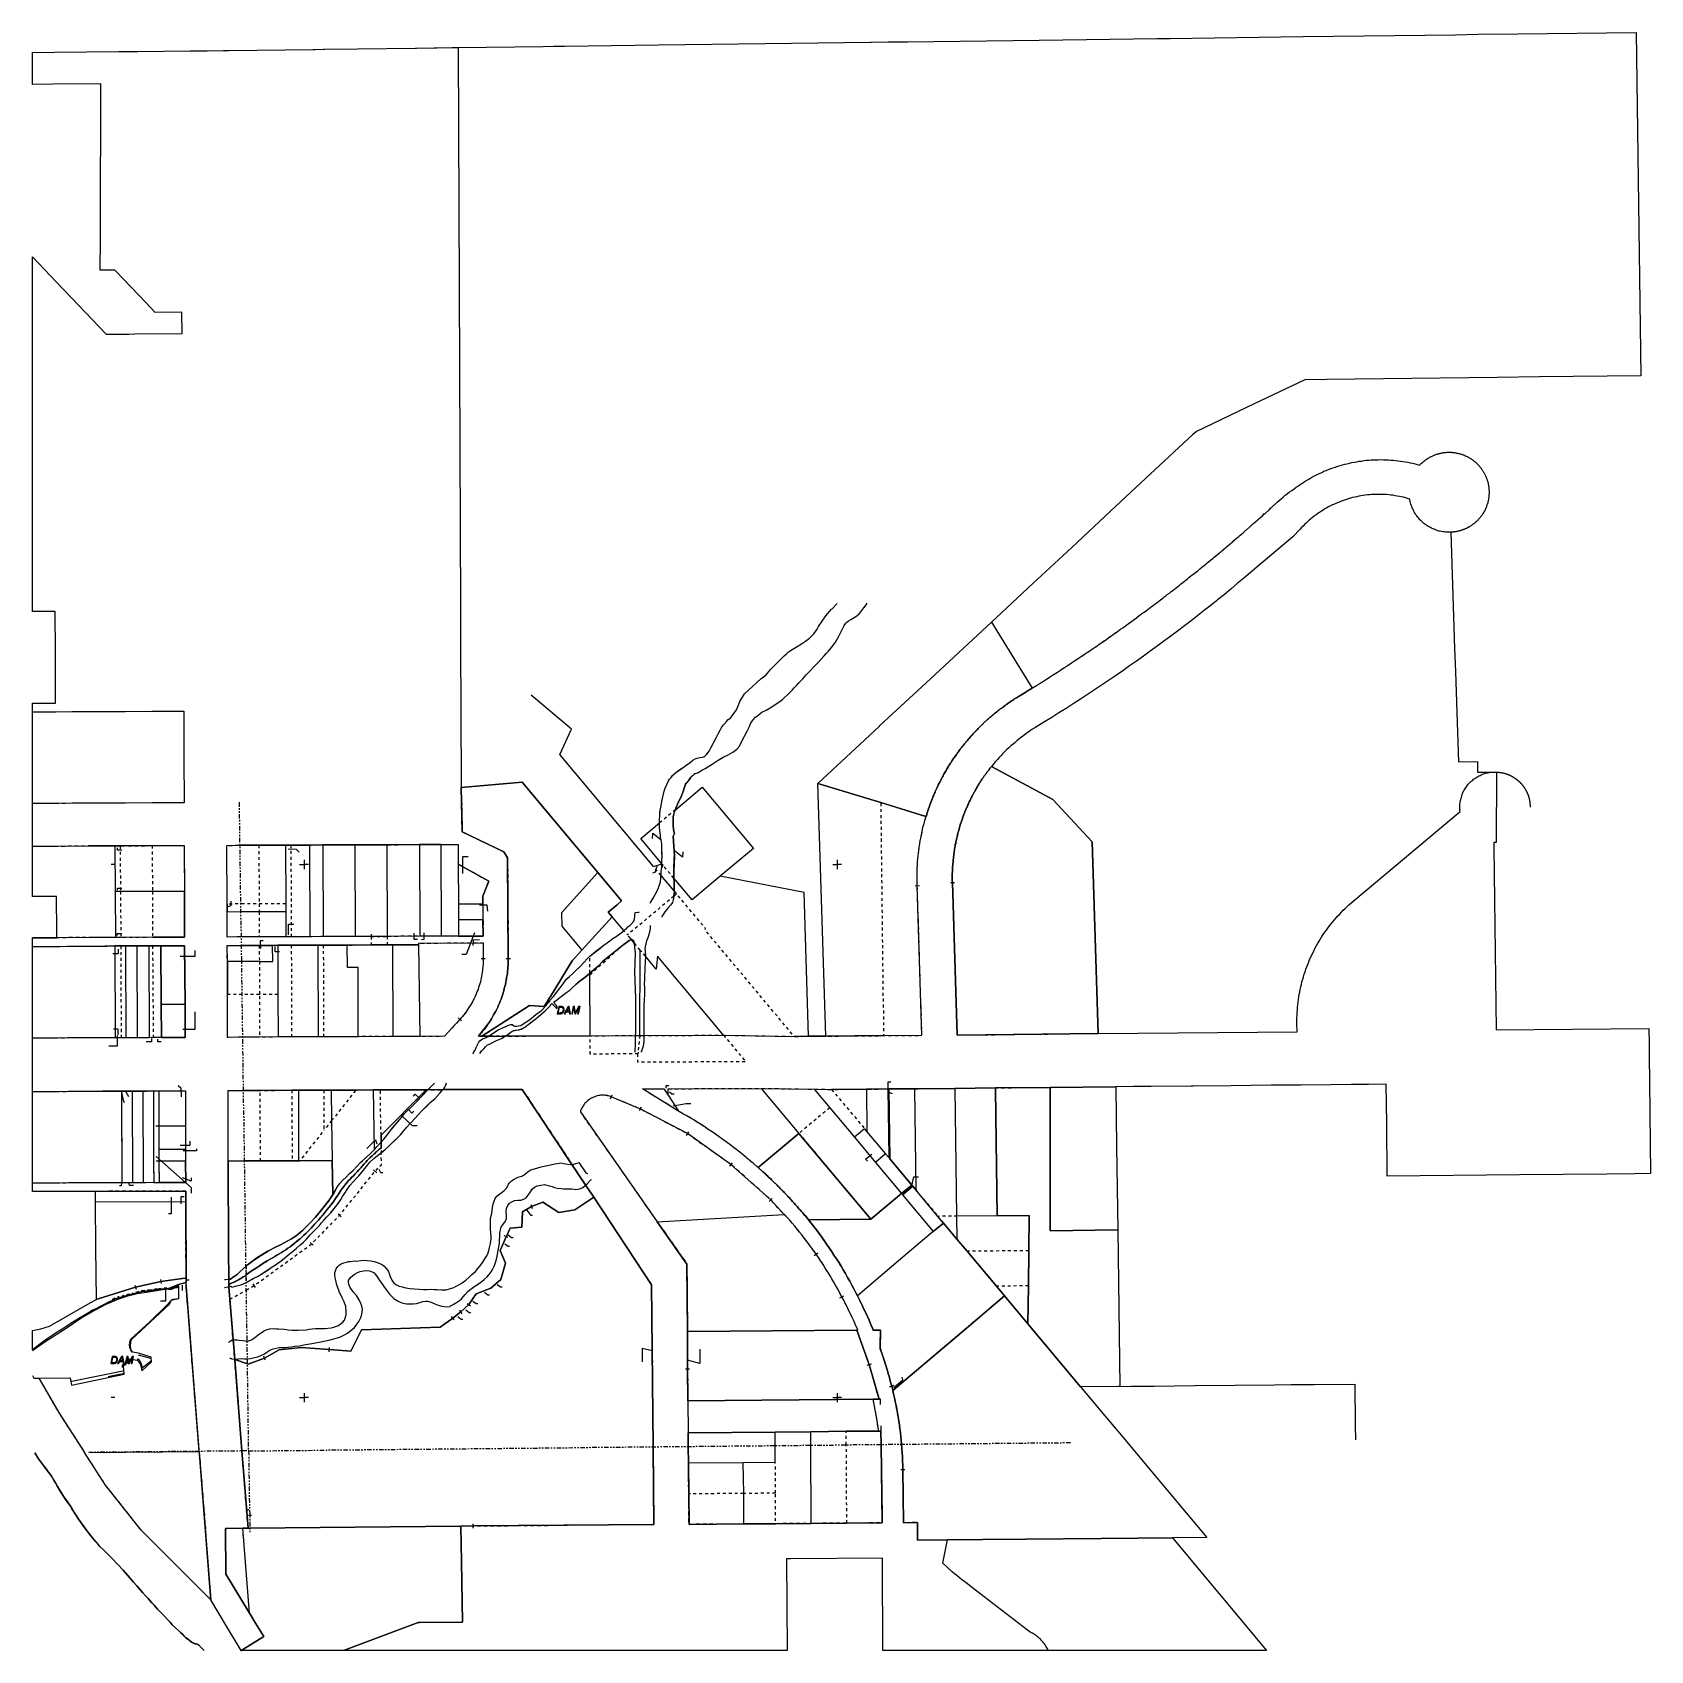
# Model space of a CAD drawing. Extents: x -8 to 2178, y 730 to 2915.
import ezdxf

# ---------------------------------------------------------------- set-up
doc = ezdxf.new("R2010")
doc.units = 0
doc.layers.add('Cadastral_Map', color=7, linetype='CONTINUOUS')

msp = doc.modelspace()

# ---------------------------------------------------------------- linework, layer by layer
at = {"layer": 'Cadastral_Map', "color": 7}
for points in [[(412.56899, 729.60392), (513.37119, 767.52412), (515.53124, 767.52412), (573.13249, 768.00412), (571.93247, 849.84456), (571.69246, 873.60469), (571.21245, 897.84482), (587.0528, 898.08482), (831.85813, 900.00483), (830.65811, 1004.8854), (828.49806, 1223.7666), (750.49636, 1341.8472), (739.69612, 1357.9273), (720.97571, 1386.2474), (654.01426, 1487.528), (546.97192, 1487.288), (526.57148, 1487.048), (524.41143, 1487.048), (463.2101, 1425.6077), (463.2101, 1416.2476), (463.4501, 1408.3276), (461.77007, 1407.1276), (460.33003, 1406.1676), (458.89, 1404.9675), (457.44997, 1403.7675), (456.24994, 1402.5675), (454.80991, 1401.1275), (453.60989, 1399.9275), (451.20984, 1397.7675), (449.04979, 1395.8475), (446.88974, 1393.6875), (444.72969, 1391.5275), (442.56965, 1389.3675), (440.6496, 1386.9674), (438.24955, 1384.3274), (435.8495, 1381.4474), (433.44945, 1378.8074), (431.0494, 1376.1674), (428.40934, 1373.5274), (426.00929, 1370.8874), (423.36923, 1368.4874), (421.44919, 1366.3273), (419.52914, 1364.4073), (417.84911, 1362.4873), (416.16907, 1360.3273), (414.24903, 1358.4073), (412.809, 1356.2473), (411.12896, 1354.0873), (409.44892, 1351.9273), (408.00889, 1349.5272), (406.56886, 1347.3672), (405.12883, 1344.9672), (403.6888, 1342.8072), (401.04874, 1338.9672), (398.40868, 1335.3672), (395.76863, 1332.0072), (393.12857, 1328.4071), (390.24851, 1324.8071), (387.36844, 1321.4471), (384.48838, 1317.8471), (381.60832, 1314.4871), (378.72826, 1311.127), (375.84819, 1307.767), (373.44814, 1305.367), (371.28809, 1302.727), (368.88804, 1300.327), (366.48799, 1297.687), (364.08794, 1295.287), (361.68788, 1292.8869), (359.04783, 1290.4869), (356.64777, 1288.3269), (354.00772, 1285.9269), (351.36766, 1283.7669), (348.7276, 1281.6069), (346.08754, 1279.4469), (343.20748, 1277.2869), (340.32742, 1275.1268), (337.44736, 1273.2068), (334.56729, 1271.0468), (331.68723, 1269.1268), (328.80717, 1267.2068), (325.6871, 1265.2868), (322.56703, 1263.6068), (319.68697, 1261.9268), (316.5669, 1260.0068), (313.44683, 1258.3268), (309.60675, 1256.1667), (306.00667, 1253.7667), (302.40659, 1251.3667), (298.56651, 1248.9667), (294.96643, 1246.5667), (291.60636, 1244.1667), (288.00628, 1242.0067), (284.6462, 1239.6067), (281.04613, 1236.9666), (279.12608, 1235.5266), (277.20604, 1234.3266), (275.046, 1232.8866), (272.88595, 1231.6866), (270.7259, 1230.4866), (268.80586, 1229.2866), (266.40581, 1228.0866), (264.24576, 1227.1266), (262.08571, 1226.1666), (259.92567, 1225.2066), (257.52561, 1224.2466), (257.76562, 1221.1266), (259.20565, 1204.0865), (265.68579, 1122.966), (275.286, 999.36536), (283.68618, 895.20481), (276.48603, 894.9648), (254.88556, 894.7248), (253.20552, 894.7248), (253.44552, 832.80447), (260.64568, 821.04441), (285.60623, 780.24419), (287.76627, 776.64417), (293.7664, 766.56411), (305.04665, 748.56402), (289.68631, 739.20397), (288.24628, 738.48396), (274.32598, 729.84392), (254.64555, 762.72409), (233.52509, 798.24428), (199.92436, 1226.8866), (199.92436, 1232.6466), (199.44435, 1335.8472), (199.44435, 1350.2473), (77.52169, 1349.7673), (-7.68017, 1349.5272), (-7.68017, 1692.2491), (25.20055, 1692.2491), (25.20055, 1711.6892), (24.96054, 1737.1293), (24.96054, 1747.9294), (-7.68017, 1748.1694), (-7.68017, 2009.0508), (23.76052, 2009.0508), (23.52051, 2077.9312), (23.28051, 2132.8915), (-7.68017, 2132.8915), (-7.68017, 2611.934), (24.96054, 2577.6138), (45.12098, 2556.4937), (91.922, 2507.2935), (122.40267, 2507.5335), (130.80285, 2507.7735), (194.64424, 2508.2535), (194.40424, 2537.0536), (158.16345, 2536.8136), (145.44317, 2550.2537), (105.6023, 2592.0139), (103.68226, 2593.9339), (95.52208, 2593.9339), (84.00183, 2593.9339), (84.24184, 2634.2541), (84.48184, 2676.4944), (84.48184, 2718.7346), (84.48184, 2733.3747), (84.72185, 2760.9748), (84.96185, 2803.4551), (84.96185, 2845.6953), (20.16044, 2844.9753), (-7.68017, 2844.7353), (-7.68017, 2887.9355), (22.8005, 2888.1755), (66.00144, 2888.6555), (109.20238, 2889.1355), (134.64294, 2889.3755), (205.44448, 2890.0955), (221.76483, 2890.0955), (226.08493, 2890.3355), (228.24498, 2890.3355), (250.56546, 2890.5755), (251.76549, 2890.5755), (257.52561, 2890.5755), (371.5281, 2892.0155), (374.40816, 2892.0155), (385.92841, 2892.2555), (387.36844, 2892.2555), (432.00942, 2892.7355), (509.77111, 2893.9355), (511.21114, 2893.9355), (534.97166, 2894.1755), (538.57174, 2894.1755), (558.73218, 2894.4155), (567.37237, 2894.6555), (682.33487, 2896.0955), (696.73519, 2896.3356), (711.1355, 2896.3356), (837.85826, 2898.0156), (873.85905, 2898.4956), (909.85983, 2898.9756), (945.86062, 2899.4556), (981.8614, 2899.9356), (1124.4245, 2901.8556), (1125.1445, 2901.8556), (1148.185, 2902.0956), (1171.9455, 2902.3356), (1174.3456, 2902.3356), (1351.9495, 2904.7356), (1511.553, 2906.6556), (1529.0733, 2906.8956), (1708.5972, 2909.2956), (1914.2817, 2911.9356), (1944.7624, 2912.4156), (1998.5236, 2912.8956), (2158.6071, 2915.0557), (2164.6072, 2451.3732), (2027.8042, 2449.6932), (1970.923, 2448.9732), (1855.7205, 2447.5331), (1740.5179, 2446.0931), (1710.9973, 2445.8531), (1642.3558, 2413.213), (1564.5941, 2376.2528), (1559.794, 2371.9327), (1502.6728, 2318.6525), (1448.9116, 2268.7322), (1396.1104, 2219.5319), (1343.5493, 2170.5717), (1287.6281, 2118.4914), (1205.3063, 2042.171), (1136.6648, 1978.3306), (1136.1848, 1977.6106), (1053.383, 1900.8102), (1138.1048, 1874.8901), (1199.3061, 1855.93), (1199.7862, 1857.37), (1200.2662, 1858.57), (1200.2662, 1859.29), (1200.5062, 1859.77), (1200.9862, 1861.21), (1201.4662, 1862.41), (1201.7062, 1863.13), (1201.7062, 1863.61), (1202.1862, 1865.05), (1202.6662, 1866.25), (1202.9062, 1866.97), (1203.1462, 1867.45), (1203.6262, 1868.89), (1204.1063, 1870.09), (1204.1063, 1870.57), (1204.3463, 1871.29), (1204.8263, 1872.7301), (1205.3063, 1873.9301), (1205.5463, 1874.4101), (1205.7863, 1874.8901), (1206.2663, 1876.3301), (1206.7463, 1877.7701), (1206.9863, 1878.2501), (1207.2263, 1878.7301), (1207.7063, 1880.1701), (1208.4263, 1881.6101), (1208.6663, 1882.0901), (1208.6663, 1882.5701), (1209.3864, 1884.0101), (1209.8664, 1885.2101), (1210.1064, 1885.6901), (1210.3464, 1886.1701), (1210.8264, 1887.6101), (1211.5464, 1889.0501), (1211.7864, 1889.5301), (1211.7864, 1889.7701), (1212.5064, 1891.4502), (1213.2264, 1892.6502), (1213.4665, 1893.1302), (1213.4665, 1893.6102), (1214.1865, 1895.0502), (1214.9065, 1896.4902), (1215.1465, 1897.2102), (1215.8665, 1898.6502), (1216.5865, 1900.0902), (1216.8265, 1900.5702), (1217.7865, 1902.2502), (1218.5066, 1903.9302), (1218.7466, 1904.4102), (1219.7066, 1905.8502), (1220.4266, 1907.2902), (1220.6666, 1907.7702), (1221.3866, 1909.4503), (1222.3466, 1911.1303), (1222.5867, 1911.3703), (1223.5467, 1913.0503), (1224.2667, 1914.7303), (1225.4667, 1916.6503), (1226.4267, 1918.3303), (1227.6268, 1920.0103), (1228.3468, 1921.6903), (1229.7868, 1923.8503), (1230.5068, 1925.0503), (1231.9469, 1927.4504), (1232.6669, 1928.4104), (1234.8269, 1931.7704), (1236.987, 1935.1304), (1237.947, 1936.3304), (1239.387, 1938.4904), (1240.347, 1939.6904), (1241.7871, 1941.6104), (1242.7471, 1943.0504), (1243.9471, 1944.9704), (1245.1471, 1946.4105), (1246.3472, 1947.8505), (1246.5872, 1948.3305), (1247.5472, 1949.5305), (1248.7472, 1950.9705), (1248.9872, 1951.4505), (1250.1873, 1952.6505), (1251.1473, 1954.0905), (1251.3873, 1954.3305), (1251.6273, 1954.8105), (1252.5873, 1955.7705), (1253.7873, 1957.2105), (1254.0273, 1957.4505), (1254.2673, 1957.9305), (1255.2274, 1958.8905), (1256.1874, 1960.0905), (1256.6674, 1960.5705), (1256.9074, 1961.0505), (1257.8674, 1962.0105), (1258.8274, 1963.2105), (1259.3075, 1963.6905), (1259.5475, 1964.1705), (1260.5075, 1965.1306), (1261.4675, 1966.0906), (1261.9475, 1966.5706), (1262.4275, 1967.0506), (1263.1475, 1968.0106), (1264.1076, 1968.9706), (1264.5876, 1969.4506), (1265.0676, 1970.1706), (1266.0276, 1970.8906), (1266.7476, 1971.8506), (1267.4676, 1972.3306), (1267.9476, 1973.0506), (1268.6677, 1973.7706), (1269.6277, 1974.7306), (1270.1077, 1975.2106), (1270.8277, 1975.9306), (1271.7877, 1976.8906), (1272.5077, 1977.6106), (1272.9878, 1978.0906), (1273.7078, 1978.8106), (1274.6678, 1979.7706), (1275.3878, 1980.4906), (1276.1078, 1980.9706), (1276.5878, 1981.6906), (1277.5479, 1982.6506), (1278.5079, 1983.3707), (1278.9879, 1983.8507), (1279.7079, 1984.3307), (1280.6679, 1985.2907), (1281.6279, 1986.2507), (1282.108, 1986.7307), (1282.588, 1987.2107), (1283.788, 1988.1707), (1284.748, 1988.8907), (1285.228, 1989.3707), (1285.708, 1989.8507), (1286.9081, 1990.8107), (1287.8681, 1991.7707), (1288.3481, 1992.0107), (1288.8281, 1992.4907), (1290.0281, 1993.4507), (1290.9881, 1994.4107), (1291.4682, 1994.6507), (1291.9482, 1995.1307), (1293.1482, 1996.0907), (1294.3482, 1997.0507), (1294.5882, 1997.2907), (1295.0682, 1997.5307), (1296.5083, 1998.7307), (1297.7083, 1999.6907), (1298.1883, 2000.1707), (1299.6283, 2001.3707), (1301.0684, 2002.3308), (1301.5484, 2002.5708), (1302.9884, 2003.7708), (1304.4284, 2004.7308), (1304.6684, 2004.9708), (1306.3485, 2006.1708), (1307.7885, 2007.3708), (1309.7086, 2008.5708), (1311.1486, 2009.7708), (1313.0686, 2010.9708), (1314.5087, 2011.9308), (1316.6687, 2013.3708), (1318.1087, 2014.3308), (1320.5088, 2015.7708), (1321.4688, 2016.4908), (1325.0689, 2018.6508), (1333.9491, 2023.9309), (1334.4291, 2024.4109), (1337.3092, 2026.0909), (1342.8293, 2029.4509), (1343.3093, 2029.9309), (1344.0293, 2030.4109), (1348.3494, 2033.0509), (1352.4295, 2035.4509), (1352.9095, 2035.9309), (1353.6295, 2036.1709), (1357.9496, 2039.0509), (1362.0297, 2041.451), (1362.5097, 2041.931), (1362.9897, 2042.171), (1367.3098, 2045.051), (1371.3899, 2047.691), (1372.1099, 2047.931), (1372.5899, 2048.171), (1376.91, 2051.051), (1380.9901, 2053.691), (1381.4701, 2053.931), (1381.9501, 2054.411), (1386.5102, 2057.291), (1390.3503, 2059.9311), (1390.8303, 2060.1711), (1391.3103, 2060.4111), (1395.8704, 2063.5311), (1399.9505, 2066.1711), (1400.1905, 2066.4111), (1400.6705, 2066.6511), (1405.2306, 2069.7711), (1409.3107, 2072.4111), (1409.7907, 2072.6511), (1414.5908, 2076.0111), (1418.9109, 2078.8912), (1419.1509, 2079.1312), (1424.191, 2082.4912), (1428.2711, 2085.1312), (1428.5111, 2085.3712), (1433.3112, 2088.7312), (1437.6313, 2091.6112), (1442.9115, 2095.2113), (1446.7515, 2098.0913), (1452.2717, 2101.9313), (1456.1117, 2104.5713), (1462.1119, 2108.8913), (1465.2319, 2111.0513), (1474.3521, 2117.7714), (1483.4723, 2124.2514), (1483.7123, 2124.4914), (1484.1923, 2124.9714), (1486.8324, 2126.8914), (1492.3525, 2130.9714), (1493.0725, 2131.4514), (1494.0326, 2132.1714), (1496.9126, 2134.3315), (1501.4727, 2137.6915), (1502.6728, 2138.4115), (1503.6328, 2139.3715), (1506.5128, 2141.5315), (1510.3529, 2144.4115), (1512.033, 2145.6115), (1513.473, 2146.5715), (1515.873, 2148.7315), (1519.2331, 2151.1316), (1521.1532, 2152.5716), (1523.0732, 2154.0116), (1525.2332, 2155.6916), (1528.1133, 2157.8516), (1530.5134, 2159.7716), (1532.6734, 2161.4516), (1534.8334, 2163.1316), (1536.9935, 2164.8116), (1539.3936, 2166.7316), (1541.7936, 2168.4116), (1543.7137, 2170.0917), (1545.8737, 2171.7717), (1548.2738, 2173.6917), (1550.9138, 2175.6117), (1552.5938, 2177.0517), (1554.5139, 2178.7317), (1557.1539, 2180.8917), (1559.794, 2182.8117), (1561.474, 2184.2517), (1563.3941, 2185.6917), (1566.2741, 2187.8517), (1568.9142, 2190.0118), (1570.3542, 2191.4518), (1572.0343, 2192.6518), (1574.9143, 2195.0518), (1577.7944, 2197.4518), (1579.2344, 2198.6518), (1580.6744, 2199.8518), (1583.7945, 2202.2518), (1586.6746, 2204.6518), (1588.1146, 2205.8518), (1589.3146, 2207.0519), (1592.6747, 2209.6919), (1595.5548, 2212.0919), (1596.7548, 2213.0519), (1597.9548, 2214.0119), (1601.3149, 2216.8919), (1604.435, 2219.5319), (1605.395, 2220.4919), (1606.595, 2221.2119), (1610.1951, 2224.3319), (1613.3152, 2226.972), (1614.0352, 2227.692), (1614.9952, 2228.652), (1618.8353, 2231.772), (1621.9554, 2234.412), (1622.6754, 2235.132), (1623.6354, 2235.852), (1627.4755, 2239.212), (1630.5955, 2242.092), (1631.3156, 2242.572), (1632.0356, 2243.292), (1636.1157, 2246.6521), (1639.4757, 2249.7721), (1639.9558, 2250.2521), (1640.4358, 2250.4921), (1642.5958, 2252.6521), (1644.7559, 2254.3321), (1646.9159, 2256.2521), (1648.1159, 2257.2121), (1648.3559, 2257.6921), (1648.8359, 2257.9321), (1653.636, 2262.2521), (1656.7561, 2265.1322), (1657.2361, 2265.3722), (1662.7562, 2270.4122), (1665.3963, 2272.8122), (1673.7965, 2280.4922), (1676.4365, 2282.8923), (1679.0766, 2285.2923), (1681.9567, 2287.6923), (1684.5967, 2290.0923), (1687.4768, 2292.2523), (1690.3568, 2294.4123), (1693.2369, 2296.5723), (1696.357, 2298.7323), (1699.237, 2300.6524), (1702.3571, 2302.8124), (1704.9972, 2304.7324), (1707.8772, 2306.4124), (1710.5173, 2308.3324), (1713.3974, 2310.0124), (1716.2774, 2311.6924), (1719.1575, 2313.3724), (1722.0375, 2315.0524), (1724.9176, 2316.4924), (1727.7977, 2317.9324), (1730.6777, 2319.3725), (1733.7978, 2320.8125), (1736.6779, 2322.2525), (1739.7979, 2323.4525), (1742.918, 2324.6525), (1746.0381, 2325.8525), (1749.1581, 2327.0525), (1752.2782, 2328.0125), (1755.3983, 2329.2125), (1758.5183, 2330.1725), (1761.6384, 2330.8925), (1764.9985, 2331.8525), (1767.8785, 2332.5725), (1771.2386, 2333.2925), (1774.5987, 2334.0125), (1777.7188, 2334.7325), (1781.0788, 2335.2125), (1784.1989, 2335.9325), (1787.559, 2336.1725), (1790.919, 2336.6525), (1794.0391, 2337.1325), (1797.3992, 2337.3726), (1800.7593, 2337.6126), (1804.1193, 2337.8526), (1807.2394, 2337.8526), (1810.5995, 2337.8526), (1813.9595, 2338.0926), (1817.3196, 2337.8526), (1820.4397, 2337.8526), (1823.7998, 2337.6126), (1827.1598, 2337.3726), (1830.5199, 2337.1325), (1833.64, 2336.8925), (1837, 2336.4125), (1839.6401, 2336.1725), (1840.3601, 2335.9325), (1843.4802, 2335.4525), (1846.8403, 2334.9725), (1849.9603, 2334.4925), (1853.3204, 2333.7725), (1856.4405, 2333.0525), (1859.8005, 2332.3325), (1862.9206, 2331.3725), (1866.0407, 2330.4125), (1867.2407, 2331.8525), (1868.6807, 2333.0525), (1869.8808, 2334.2525), (1871.3208, 2335.4525), (1872.5208, 2336.4125), (1873.9609, 2337.6126), (1874.6809, 2338.0926), (1875.4009, 2338.5726), (1876.8409, 2339.5326), (1878.5209, 2340.4926), (1879.241, 2340.9726), (1879.961, 2341.4526), (1880.681, 2341.6926), (1881.641, 2342.1726), (1882.121, 2342.4126), (1883.081, 2342.8926), (1883.8011, 2343.1326), (1884.7611, 2343.6126), (1885.4811, 2343.8526), (1886.4411, 2344.3326), (1887.1611, 2344.5726), (1888.1212, 2344.8126), (1888.8412, 2345.2926), (1889.8012, 2345.5326), (1890.5212, 2345.7726), (1891.4812, 2346.0126), (1892.2012, 2346.2526), (1893.1613, 2346.4926), (1893.8813, 2346.7326), (1894.8413, 2346.7326), (1895.8013, 2346.9726), (1896.5213, 2347.2126), (1897.4814, 2347.2126), (1898.4414, 2347.4526), (1899.1614, 2347.4526), (1900.1214, 2347.6926), (1900.8414, 2347.6926), (1901.8015, 2347.6926), (1902.7615, 2347.9326), (1903.7215, 2347.9326), (1904.4415, 2347.9326), (1905.4015, 2347.9326), (1906.3616, 2347.9326), (1907.0816, 2347.9326), (1908.0416, 2347.9326), (1909.0016, 2347.9326), (1909.7216, 2347.6926), (1910.6817, 2347.6926), (1911.6417, 2347.6926), (1912.3617, 2347.4526), (1913.3217, 2347.4526), (1914.2817, 2347.2126), (1915.0017, 2347.2126), (1915.9618, 2346.9726), (1916.6818, 2346.7326), (1917.6418, 2346.7326), (1918.6018, 2346.4926), (1919.3218, 2346.2526), (1920.2819, 2346.0126), (1921.0019, 2345.7726), (1921.9619, 2345.5326), (1922.9219, 2345.2926), (1923.6419, 2344.8126), (1924.602, 2344.5726), (1925.322, 2344.3326), (1926.042, 2344.0926), (1926.762, 2343.6126), (1927.722, 2343.3726), (1928.442, 2342.8926), (1929.4021, 2342.6526), (1930.1221, 2342.1726), (1930.8421, 2341.6926), (1931.8021, 2341.4526), (1932.5221, 2340.9726), (1933.2421, 2340.4926), (1933.9622, 2340.0126), (1934.6822, 2339.5326), (1935.4022, 2339.0526), (1936.1222, 2338.5726), (1937.0822, 2338.0926), (1937.5622, 2337.6126), (1938.2823, 2337.1325), (1939.0023, 2336.4125), (1939.7223, 2335.9325), (1940.4423, 2335.4525), (1941.1623, 2334.7325), (1941.8823, 2334.2525), (1942.3623, 2333.5325), (1943.0824, 2333.0525), (1943.8024, 2332.3325), (1944.2824, 2331.8525), (1945.0024, 2331.1325), (1945.4824, 2330.4125), (1946.2024, 2329.9325), (1946.6824, 2329.2125), (1947.4025, 2328.4925), (1947.8825, 2327.7725), (1948.3625, 2327.0525), (1949.0825, 2326.3325), (1949.5625, 2325.6125), (1950.0425, 2324.8925), (1950.5225, 2324.1725), (1951.0025, 2323.4525), (1951.4825, 2322.7325), (1951.9626, 2322.0125), (1952.4426, 2321.2925), (1952.9226, 2320.5725), (1953.4026, 2319.6125), (1953.6426, 2318.8925), (1954.1226, 2318.1724), (1954.6026, 2317.4524), (1954.8426, 2316.4924), (1955.3226, 2315.7724), (1955.5626, 2315.0524), (1956.0426, 2314.0924), (1956.2826, 2313.3724), (1956.5227, 2312.4124), (1956.7627, 2311.6924), (1957.2427, 2310.7324), (1957.4827, 2310.0124), (1957.7227, 2309.0524), (1957.9627, 2308.3324), (1958.2027, 2307.3724), (1958.4427, 2306.6524), (1958.4427, 2305.6924), (1958.6827, 2304.7324), (1958.9227, 2304.0124), (1959.1627, 2303.0524), (1959.1627, 2302.0924), (1959.4027, 2301.3724), (1959.4027, 2300.4124), (1959.6427, 2299.6923), (1959.6427, 2298.7323), (1959.6427, 2297.7723), (1959.6427, 2296.8123), (1959.8827, 2296.0923), (1959.8827, 2295.1323), (1959.8827, 2294.1723), (1959.8827, 2293.4523), (1959.8827, 2292.4923), (1959.8827, 2291.5323), (1959.6427, 2290.8123), (1959.6427, 2289.8523), (1959.6427, 2288.8923), (1959.6427, 2288.1723), (1959.4027, 2287.2123), (1959.4027, 2286.2523), (1959.1627, 2285.5323), (1958.9227, 2284.5723), (1958.9227, 2283.8523), (1958.6827, 2282.8923), (1958.4427, 2281.9323), (1958.2027, 2281.2122), (1958.2027, 2280.2522), (1957.9627, 2279.2922), (1957.7227, 2278.5722), (1957.2427, 2277.6122), (1957.0027, 2276.8922), (1956.7627, 2275.9322), (1956.5227, 2275.2122), (1956.2826, 2274.4922), (1955.8026, 2273.5322), (1955.0826, 2272.0922), (1954.3626, 2270.4122), (1953.6426, 2268.7322), (1952.6826, 2267.2922), (1951.9626, 2265.8522), (1951.7225, 2265.3722), (1951.0025, 2264.1722), (1950.5225, 2263.6922), (1950.0425, 2262.7322), (1949.5625, 2262.2521), (1948.8425, 2261.2921), (1948.3625, 2260.8121), (1947.8825, 2260.0921), (1947.4025, 2259.3721), (1946.6824, 2258.6521), (1946.2024, 2257.9321), (1945.4824, 2257.2121), (1945.0024, 2256.7321), (1944.2824, 2256.0121), (1943.8024, 2255.5321), (1943.0824, 2254.8121), (1942.3623, 2254.3321), (1941.6423, 2253.6121), (1941.1623, 2253.1321), (1940.4423, 2252.4121), (1939.7223, 2251.9321), (1939.0023, 2251.4521), (1938.2823, 2250.7321), (1937.5622, 2250.2521), (1936.8422, 2249.7721), (1936.1222, 2249.2921), (1935.4022, 2248.8121), (1934.6822, 2248.3321), (1933.9622, 2247.8521), (1933.2421, 2247.3721), (1932.5221, 2246.8921), (1931.5621, 2246.4121), (1930.8421, 2246.1721), (1930.1221, 2245.6921), (1929.4021, 2245.2121), (1928.442, 2244.9721), (1927.722, 2244.4921), (1926.762, 2244.2521), (1926.042, 2243.772), (1925.322, 2243.532), (1924.3619, 2243.292), (1923.6419, 2243.052), (1922.6819, 2242.572), (1921.9619, 2242.332), (1921.0019, 2242.092), (1920.2819, 2241.852), (1919.3218, 2241.612), (1918.6018, 2241.372), (1917.6418, 2241.372), (1916.6818, 2241.132), (1915.9618, 2240.892), (1915.0017, 2240.652), (1914.2817, 2240.652), (1913.3217, 2240.412), (1912.3617, 2240.412), (1911.6417, 2240.172), (1910.6817, 2240.172), (1909.7216, 2240.172), (1909.0016, 2239.932), (1908.0416, 2239.932), (1913.3217, 2082.9712), (1914.5217, 2051.771), (1916.2018, 1996.5707), (1918.3618, 1930.0904), (1944.2824, 1930.3304), (1944.2824, 1915.9303), (1965.1628, 1916.1703), (1966.6029, 1916.1703), (1967.3229, 1916.1703), (1968.2829, 1916.1703), (1969.2429, 1916.1703), (1969.9629, 1916.1703), (1969.4829, 1821.1298), (1969.0029, 1821.1298), (1968.5229, 1821.1298), (1967.8029, 1821.1298), (1967.5629, 1821.1298), (1966.8429, 1821.1298), (1966.3629, 1821.1298), (1966.3629, 1813.6897), (1969.4829, 1567.9284), (2175.6474, 1569.8484), (2175.8874, 1548.0083), (2175.8874, 1535.5282), (2176.1274, 1531.9282), (2176.3674, 1497.848), (2178.0475, 1373.7674), (2156.447, 1373.5274), (2119.0062, 1373.2874), (2059.9649, 1372.5674), (2000.9236, 1372.0874), (1822.3597, 1370.1674), (1821.6397, 1441.4477), (1820.9197, 1494.488), (1797.1592, 1494.248), (1773.3987, 1494.008), (1746.2781, 1493.768), (1705.7172, 1493.288), (1665.3963, 1493.048), (1611.3951, 1492.568), (1560.274, 1492.088), (1557.394, 1492.088), (1503.3928, 1491.608), (1479.6322, 1491.368), (1455.8717, 1491.128), (1366.8298, 1490.168), (1293.1482, 1489.448), (1238.427, 1488.968), (1183.7058, 1488.488), (1149.1451, 1488.248), (1150.3451, 1393.6875), (1180.1057, 1358.4073), (1166.1854, 1346.8872), (1124.9045, 1312.087), (1027.7024, 1428.0077), (972.7412, 1381.9274), (973.94123, 1380.7274), (975.38126, 1379.5274), (976.34128, 1378.8074), (977.3013, 1377.8474), (978.50133, 1376.8874), (979.70135, 1375.6874), (980.66138, 1374.7274), (981.8614, 1373.7674), (982.82142, 1372.8074), (984.02145, 1371.6074), (985.22147, 1370.6474), (986.1815, 1369.6874), (987.14152, 1368.7274), (988.34154, 1367.5273), (989.54157, 1366.5673), (990.74159, 1365.3673), (991.70162, 1364.4073), (992.66164, 1363.4473), (993.86166, 1362.2473), (995.06169, 1361.0473), (996.02171, 1360.3273), (996.74173, 1359.3673), (998.18176, 1358.1673), (999.38178, 1356.7273), (1000.1018, 1356.0073), (1001.0618, 1355.2873), (1002.5018, 1353.8473), (1003.7019, 1352.4073), (1004.4219, 1351.9273), (1005.1419, 1350.9673), (1006.5819, 1349.5272), (1008.022, 1348.0872), (1008.502, 1347.6072), (1009.222, 1346.8872), (1010.902, 1345.2072), (1012.3421, 1343.7672), (1012.8221, 1343.0472), (1013.3021, 1342.5672), (1014.9821, 1340.8872), (1016.4221, 1339.2072), (1016.9022, 1338.7272), (1017.3822, 1338.2472), (1019.0622, 1336.3272), (1020.5022, 1334.6472), (1020.9822, 1334.4072), (1021.2223, 1333.9272), (1023.1423, 1331.7672), (1024.5823, 1330.0871), (1024.8223, 1329.8471), (1025.3024, 1329.6071), (1027.2224, 1327.2071), (1028.9024, 1325.5271), (1029.1424, 1325.0471), (1031.3025, 1322.6471), (1032.7425, 1320.7271), (1035.3826, 1317.8471), (1036.8226, 1316.1671), (1040.6627, 1311.607), (1044.2628, 1307.047), (1047.8628, 1302.247), (1051.4629, 1297.687), (1054.823, 1292.8869), (1058.4231, 1288.0869), (1061.7831, 1283.2869), (1065.1432, 1278.4869), (1068.5033, 1273.6868), (1071.8634, 1268.8868), (1074.9834, 1263.8468), (1078.3435, 1258.8068), (1081.4636, 1254.0067), (1084.5836, 1248.9667), (1087.4637, 1243.9267), (1090.5838, 1238.8867), (1093.4638, 1233.6066), (1096.3439, 1228.5666), (1099.224, 1223.2866), (1101.864, 1218.2465), (1104.7441, 1212.9665), (1106.9041, 1208.6465), (1107.3841, 1207.6865), (1110.0242, 1202.4065), (1112.6642, 1197.1264), (1115.0643, 1191.8464), (1117.7044, 1186.5664), (1120.1044, 1181.0463), (1122.5045, 1175.7663), (1124.6645, 1170.2463), (1127.0646, 1164.9663), (1128.0246, 1162.5662), (1137.8648, 1162.3262), (1137.6248, 1137.3661), (1138.1048, 1135.9261), (1138.8248, 1133.7661), (1139.5448, 1131.8461), (1139.7848, 1131.1261), (1140.0249, 1130.6461), (1140.7449, 1128.2461), (1141.4649, 1126.3261), (1141.4649, 1125.606), (1141.7049, 1125.126), (1142.4249, 1122.726), (1143.1449, 1120.566), (1143.3849, 1120.086), (1143.6249, 1119.606), (1144.3449, 1117.206), (1145.065, 1114.806), (1145.305, 1114.326), (1146.025, 1111.446), (1146.745, 1109.286), (1146.985, 1108.806), (1147.705, 1105.9259), (1148.425, 1103.5259), (1149.3851, 1100.1659), (1150.1051, 1098.0059), (1151.0651, 1094.1659), (1151.5451, 1092.2459), (1152.9851, 1086.7258), (1154.4252, 1081.4458), (1154.6652, 1080.7258), (1155.6252, 1076.4058), (1156.8252, 1071.1258), (1157.7852, 1066.0857), (1158.9853, 1060.8057), (1159.9453, 1055.5257), (1160.9053, 1050.4856), (1161.6253, 1045.2056), (1162.5853, 1039.9256), (1163.3054, 1034.6456), (1164.0254, 1029.3655), (1164.7454, 1024.0855), (1165.2254, 1018.8055), (1165.7054, 1013.5254), (1166.1854, 1008.2454), (1166.6654, 1002.7254), (1167.1454, 996.96535), (1167.3854, 991.20532), (1167.6255, 985.44529), (1167.8655, 979.92526), (1168.1055, 974.16523), (1169.0655, 902.40484), (1187.7859, 902.64485), (1188.0259, 878.88472), (1228.3468, 879.12472), (1276.1078, 879.60472), (1333.7091, 880.08472), (1435.7113, 881.04473), (1485.6324, 881.28473), (1532.1934, 881.76473), (1659.3962, 729.60392), (1141.2249, 729.60392), (1140.9849, 768.48413), (1140.7449, 811.68436), (1140.5049, 854.64459), (1016.6622, 853.68458), (1010.902, 853.68458), (1011.622, 729.60392), (412.56899, 729.60392), (412.56899, 729.60392)], [(1235.0669, 1766.4095), (1241.3071, 1560.9684), (1431.6312, 1562.8884), (1423.711, 1821.8498), (1370.6699, 1879.2101), (1287.6281, 1923.6103), (1286.9081, 1922.6503), (1286.188, 1921.6903), (1285.708, 1921.2103), (1285.468, 1920.7303), (1284.748, 1919.7703), (1284.028, 1918.8103), (1283.548, 1918.3303), (1283.068, 1917.8503), (1282.348, 1916.8903), (1281.6279, 1915.9303), (1281.3879, 1915.4503), (1280.9079, 1914.7303), (1280.1879, 1913.7703), (1279.4679, 1912.8103), (1279.2279, 1912.3303), (1278.7479, 1911.8503), (1278.0279, 1910.8903), (1277.3078, 1909.9303), (1277.0678, 1909.2103), (1276.5878, 1908.7303), (1275.8678, 1907.7702), (1275.3878, 1906.8102), (1274.9078, 1906.3302), (1274.6678, 1905.8502), (1273.9478, 1904.6502), (1273.2278, 1903.6902), (1272.9878, 1903.2102), (1272.5077, 1902.7302), (1272.0277, 1901.5302), (1271.3077, 1900.5702), (1271.0677, 1900.0902), (1270.5877, 1899.6102), (1269.8677, 1898.4102), (1269.3877, 1897.4502), (1268.9077, 1896.9702), (1268.6677, 1896.4902), (1267.9476, 1895.2902), (1267.4676, 1894.0902), (1267.2276, 1893.8502), (1266.9876, 1893.3702), (1266.2676, 1892.1702), (1265.5476, 1890.9702), (1265.3076, 1890.4902), (1265.0676, 1890.0101), (1264.3476, 1888.8101), (1263.8676, 1887.8501), (1263.6275, 1887.3701), (1263.3875, 1886.8901), (1262.6675, 1885.6901), (1261.9475, 1884.4901), (1261.7075, 1884.0101), (1261.4675, 1883.5301), (1260.9875, 1882.3301), (1260.2675, 1881.1301), (1260.0275, 1880.6501), (1260.0275, 1880.4101), (1259.3075, 1878.9701), (1258.8274, 1877.7701), (1258.5874, 1877.5301), (1258.3474, 1877.0501), (1257.6274, 1875.8501), (1257.1474, 1874.4101), (1256.9074, 1874.1701), (1256.6674, 1873.6901), (1256.1874, 1872.4901), (1255.4674, 1871.05), (1255.4674, 1870.81), (1255.2274, 1870.33), (1254.7474, 1868.89), (1254.0273, 1867.69), (1254.0273, 1867.45), (1253.7873, 1866.97), (1253.3073, 1865.53), (1252.5873, 1864.33), (1252.5873, 1863.85), (1252.3473, 1863.61), (1251.8673, 1862.17), (1251.1473, 1860.73), (1250.9073, 1860.01), (1250.4273, 1858.81), (1249.9472, 1857.37), (1249.7072, 1856.89), (1249.2272, 1855.21), (1248.7472, 1853.77), (1248.5072, 1853.29), (1248.0272, 1851.8499), (1247.5472, 1850.4099), (1247.3072, 1849.9299), (1246.8272, 1848.2499), (1246.3472, 1846.8099), (1246.1072, 1846.3299), (1245.6272, 1844.6499), (1245.1471, 1843.2099), (1245.1471, 1842.7299), (1244.6671, 1841.2899), (1244.1871, 1839.8499), (1243.9471, 1839.3699), (1243.4671, 1837.6899), (1243.2271, 1836.0099), (1242.9871, 1835.7699), (1242.5071, 1834.0898), (1242.2671, 1832.4098), (1242.0271, 1832.1698), (1241.7871, 1830.4898), (1241.3071, 1828.8098), (1240.8271, 1826.8898), (1240.347, 1825.2098), (1240.107, 1823.2898), (1239.627, 1821.6098), (1239.387, 1819.6898), (1238.907, 1818.0098), (1238.667, 1816.0898), (1238.427, 1814.4097), (1237.947, 1812.4897), (1237.707, 1810.5697), (1237.467, 1808.8897), (1237.227, 1806.9697), (1236.987, 1805.0497), (1236.747, 1803.3697), (1236.507, 1801.4497), (1236.267, 1799.7697), (1236.0269, 1797.8497), (1235.7869, 1795.9296), (1235.7869, 1794.0096), (1235.5469, 1792.3296), (1235.5469, 1790.4096), (1235.3069, 1788.7296), (1235.3069, 1786.5696), (1235.0669, 1784.8896), (1235.0669, 1782.9696), (1235.0669, 1781.2896), (1234.8269, 1779.1296), (1234.8269, 1777.6895), (1234.8269, 1775.5295), (1234.8269, 1773.8495), (1234.8269, 1770.2495), (1235.0669, 1766.4095), (1235.0669, 1766.4095)], [(572.89249, 1835.2899), (629.05371, 1808.4097), (634.09382, 1800.4897), (635.05384, 1664.4089), (635.05384, 1661.5289), (635.05384, 1658.6489), (634.81384, 1655.5289), (634.57383, 1652.6489), (634.57383, 1649.7689), (634.09382, 1646.6488), (633.85382, 1643.7688), (633.37381, 1640.8888), (632.8938, 1638.0088), (632.41378, 1635.1288), (631.93377, 1632.2488), (631.21376, 1629.3688), (630.49374, 1626.4887), (629.77373, 1623.6087), (629.05371, 1620.7287), (628.3337, 1617.8487), (627.37367, 1614.9687), (626.41365, 1612.3287), (625.45363, 1609.4486), (624.25361, 1606.8086), (623.29359, 1603.9286), (622.09356, 1601.2886), (620.89353, 1598.6486), (619.69351, 1596.0086), (618.25348, 1593.3686), (616.81344, 1590.7285), (615.37341, 1588.0885), (613.93338, 1585.4485), (612.49335, 1583.0485), (611.05332, 1580.4085), (610.3333, 1579.4485), (609.37328, 1578.0085), (594.73296, 1559.2884), (599.53307, 1559.2884), (663.61446, 1600.8086), (683.7749, 1599.6086), (689.53503, 1608.9686), (690.97506, 1611.1287), (692.17509, 1613.0487), (721.45573, 1661.0489), (734.65601, 1675.449), (775.4569, 1720.8092), (770.17679, 1727.0493), (782.17705, 1736.8893), (788.17718, 1742.1693), (784.09709, 1746.9694), (756.01648, 1780.5696), (653.77425, 1902.4902), (571.45246, 1895.0502), (572.89249, 1835.2899), (572.89249, 1835.2899)], [(198.48433, 1602.7286), (198.00432, 1681.449), (165.84362, 1681.449), (166.32363, 1602.4886), (166.56363, 1557.6084), (198.48433, 1557.6084), (198.48433, 1602.7286), (198.48433, 1602.7286)], [(256.8056, 1390.8075), (257.28561, 1270.0868), (257.52561, 1231.4466), (259.92567, 1231.4466), (261.6057, 1232.4066), (262.80573, 1233.3666), (264.96578, 1234.8066), (268.80586, 1237.4466), (272.88595, 1241.5267), (277.20604, 1245.3667), (281.04613, 1248.7267), (282.48616, 1250.1667), (285.84623, 1252.8067), (289.44631, 1255.6867), (295.68645, 1260.0068), (310.32676, 1269.1268), (311.04678, 1269.3668), (321.60701, 1275.1268), (327.36714, 1277.7669), (332.40725, 1280.4069), (342.48747, 1285.6869), (345.12752, 1287.3669), (348.4876, 1290.0069), (356.64777, 1296.487), (358.08781, 1297.687), (368.64804, 1308.247), (374.40816, 1314.4871), (379.20827, 1320.2471), (386.64843, 1329.6071), (392.40855, 1336.8072), (397.92867, 1345.4472), (397.44866, 1391.5275), (353.52771, 1391.2875), (351.84767, 1391.2875), (343.20748, 1391.2875), (300.00654, 1391.0475), (278.88608, 1391.0475), (256.8056, 1390.8075), (256.8056, 1390.8075)], [(877.21912, 1110.246), (877.69913, 1067.0457), (1127.7846, 1069.2057), (1135.9448, 1069.2057), (1122.7445, 1116.006), (1105.9441, 1162.5662), (876.97912, 1160.6462), (877.21912, 1110.246), (877.21912, 1110.246)], [(878.89916, 941.28505), (879.37917, 900.00483), (953.30078, 900.72484), (996.50172, 900.96484), (1044.2628, 901.44484), (1092.2638, 901.92484), (1140.2649, 902.16484), (1138.8248, 1008.0054), (1138.3448, 1026.0055), (1135.4648, 1026.0055), (1091.5438, 1025.7655), (1043.5428, 1025.2855), (995.5417, 1024.8055), (877.93914, 1023.8455), (878.17914, 1005.3654), (878.41915, 982.56527), (878.89916, 941.28505), (878.89916, 941.28505)]]:
    msp.add_lwpolyline(points, close=True, dxfattribs=at)
at = {"layer": 'Cadastral_Map', "color": 1}
for points in [[(412.56899, 729.60392), (513.37119, 767.52412), (515.53124, 767.52412), (573.13249, 768.00412), (571.93247, 849.84456), (571.69246, 873.60469), (571.21245, 897.84482), (587.0528, 898.08482), (831.85813, 900.00483), (830.65811, 1004.8854), (828.49806, 1223.7666), (750.49636, 1341.8472), (739.69612, 1357.9273), (720.97571, 1386.2474), (654.01426, 1487.528), (546.97192, 1487.288), (526.57148, 1487.048), (524.41143, 1487.048), (463.2101, 1425.6077), (463.2101, 1416.2476), (463.4501, 1408.3276), (461.77007, 1407.1276), (460.33003, 1406.1676), (458.89, 1404.9675), (457.44997, 1403.7675), (456.24994, 1402.5675), (454.80991, 1401.1275), (453.60989, 1399.9275), (451.20984, 1397.7675), (449.04979, 1395.8475), (446.88974, 1393.6875), (444.72969, 1391.5275), (442.56965, 1389.3675), (440.6496, 1386.9674), (438.24955, 1384.3274), (435.8495, 1381.4474), (433.44945, 1378.8074), (431.0494, 1376.1674), (428.40934, 1373.5274), (426.00929, 1370.8874), (423.36923, 1368.4874), (421.44919, 1366.3273), (419.52914, 1364.4073), (417.84911, 1362.4873), (416.16907, 1360.3273), (414.24903, 1358.4073), (412.809, 1356.2473), (411.12896, 1354.0873), (409.44892, 1351.9273), (408.00889, 1349.5272), (406.56886, 1347.3672), (405.12883, 1344.9672), (403.6888, 1342.8072), (401.04874, 1338.9672), (398.40868, 1335.3672), (395.76863, 1332.0072), (393.12857, 1328.4071), (390.24851, 1324.8071), (387.36844, 1321.4471), (384.48838, 1317.8471), (381.60832, 1314.4871), (378.72826, 1311.127), (375.84819, 1307.767), (373.44814, 1305.367), (371.28809, 1302.727), (368.88804, 1300.327), (366.48799, 1297.687), (364.08794, 1295.287), (361.68788, 1292.8869), (359.04783, 1290.4869), (356.64777, 1288.3269), (354.00772, 1285.9269), (351.36766, 1283.7669), (348.7276, 1281.6069), (346.08754, 1279.4469), (343.20748, 1277.2869), (340.32742, 1275.1268), (337.44736, 1273.2068), (334.56729, 1271.0468), (331.68723, 1269.1268), (328.80717, 1267.2068), (325.6871, 1265.2868), (322.56703, 1263.6068), (319.68697, 1261.9268), (316.5669, 1260.0068), (313.44683, 1258.3268), (309.60675, 1256.1667), (306.00667, 1253.7667), (302.40659, 1251.3667), (298.56651, 1248.9667), (294.96643, 1246.5667), (291.60636, 1244.1667), (288.00628, 1242.0067), (284.6462, 1239.6067), (281.04613, 1236.9666), (279.12608, 1235.5266), (277.20604, 1234.3266), (275.046, 1232.8866), (272.88595, 1231.6866), (270.7259, 1230.4866), (268.80586, 1229.2866), (266.40581, 1228.0866), (264.24576, 1227.1266), (262.08571, 1226.1666), (259.92567, 1225.2066), (257.52561, 1224.2466), (257.76562, 1221.1266), (259.20565, 1204.0865), (265.68579, 1122.966), (275.286, 999.36536), (283.68618, 895.20481), (276.48603, 894.9648), (254.88556, 894.7248), (253.20552, 894.7248), (253.44552, 832.80447), (260.64568, 821.04441), (285.60623, 780.24419), (287.76627, 776.64417), (293.7664, 766.56411), (305.04665, 748.56402), (289.68631, 739.20397), (288.24628, 738.48396), (274.32598, 729.84392), (254.64555, 762.72409), (233.52509, 798.24428), (199.92436, 1226.8866), (199.92436, 1232.6466), (199.44435, 1335.8472), (199.44435, 1350.2473), (77.52169, 1349.7673), (-7.68017, 1349.5272), (-7.68017, 1692.2491), (25.20055, 1692.2491), (25.20055, 1711.6892), (24.96054, 1737.1293), (24.96054, 1747.9294), (-7.68017, 1748.1694), (-7.68017, 2009.0508), (23.76052, 2009.0508), (23.52051, 2077.9312), (23.28051, 2132.8915), (-7.68017, 2132.8915), (-7.68017, 2611.934), (24.96054, 2577.6138), (45.12098, 2556.4937), (91.922, 2507.2935), (122.40267, 2507.5335), (130.80285, 2507.7735), (194.64424, 2508.2535), (194.40424, 2537.0536), (158.16345, 2536.8136), (145.44317, 2550.2537), (105.6023, 2592.0139), (103.68226, 2593.9339), (95.52208, 2593.9339), (84.00183, 2593.9339), (84.24184, 2634.2541), (84.48184, 2676.4944), (84.48184, 2718.7346), (84.48184, 2733.3747), (84.72185, 2760.9748), (84.96185, 2803.4551), (84.96185, 2845.6953), (20.16044, 2844.9753), (-7.68017, 2844.7353), (-7.68017, 2887.9355), (22.8005, 2888.1755), (66.00144, 2888.6555), (109.20238, 2889.1355), (134.64294, 2889.3755), (205.44448, 2890.0955), (221.76483, 2890.0955), (226.08493, 2890.3355), (228.24498, 2890.3355), (250.56546, 2890.5755), (251.76549, 2890.5755), (257.52561, 2890.5755), (371.5281, 2892.0155), (374.40816, 2892.0155), (385.92841, 2892.2555), (387.36844, 2892.2555), (432.00942, 2892.7355), (509.77111, 2893.9355), (511.21114, 2893.9355), (534.97166, 2894.1755), (538.57174, 2894.1755), (558.73218, 2894.4155), (567.37237, 2894.6555), (682.33487, 2896.0955), (696.73519, 2896.3356), (711.1355, 2896.3356), (837.85826, 2898.0156), (873.85905, 2898.4956), (909.85983, 2898.9756), (945.86062, 2899.4556), (981.8614, 2899.9356), (1124.4245, 2901.8556), (1125.1445, 2901.8556), (1148.185, 2902.0956), (1171.9455, 2902.3356), (1174.3456, 2902.3356), (1351.9495, 2904.7356), (1511.553, 2906.6556), (1529.0733, 2906.8956), (1708.5972, 2909.2956), (1914.2817, 2911.9356), (1944.7624, 2912.4156), (1998.5236, 2912.8956), (2158.6071, 2915.0557), (2164.6072, 2451.3732), (2027.8042, 2449.6932), (1970.923, 2448.9732), (1855.7205, 2447.5331), (1740.5179, 2446.0931), (1710.9973, 2445.8531), (1642.3558, 2413.213), (1564.5941, 2376.2528), (1559.794, 2371.9327), (1502.6728, 2318.6525), (1448.9116, 2268.7322), (1396.1104, 2219.5319), (1343.5493, 2170.5717), (1287.6281, 2118.4914), (1205.3063, 2042.171), (1136.6648, 1978.3306), (1136.1848, 1977.6106), (1053.383, 1900.8102), (1138.1048, 1874.8901), (1199.3061, 1855.93), (1199.7862, 1857.37), (1200.2662, 1858.57), (1200.2662, 1859.29), (1200.5062, 1859.77), (1200.9862, 1861.21), (1201.4662, 1862.41), (1201.7062, 1863.13), (1201.7062, 1863.61), (1202.1862, 1865.05), (1202.6662, 1866.25), (1202.9062, 1866.97), (1203.1462, 1867.45), (1203.6262, 1868.89), (1204.1063, 1870.09), (1204.1063, 1870.57), (1204.3463, 1871.29), (1204.8263, 1872.7301), (1205.3063, 1873.9301), (1205.5463, 1874.4101), (1205.7863, 1874.8901), (1206.2663, 1876.3301), (1206.7463, 1877.7701), (1206.9863, 1878.2501), (1207.2263, 1878.7301), (1207.7063, 1880.1701), (1208.4263, 1881.6101), (1208.6663, 1882.0901), (1208.6663, 1882.5701), (1209.3864, 1884.0101), (1209.8664, 1885.2101), (1210.1064, 1885.6901), (1210.3464, 1886.1701), (1210.8264, 1887.6101), (1211.5464, 1889.0501), (1211.7864, 1889.5301), (1211.7864, 1889.7701), (1212.5064, 1891.4502), (1213.2264, 1892.6502), (1213.4665, 1893.1302), (1213.4665, 1893.6102), (1214.1865, 1895.0502), (1214.9065, 1896.4902), (1215.1465, 1897.2102), (1215.8665, 1898.6502), (1216.5865, 1900.0902), (1216.8265, 1900.5702), (1217.7865, 1902.2502), (1218.5066, 1903.9302), (1218.7466, 1904.4102), (1219.7066, 1905.8502), (1220.4266, 1907.2902), (1220.6666, 1907.7702), (1221.3866, 1909.4503), (1222.3466, 1911.1303), (1222.5867, 1911.3703), (1223.5467, 1913.0503), (1224.2667, 1914.7303), (1225.4667, 1916.6503), (1226.4267, 1918.3303), (1227.6268, 1920.0103), (1228.3468, 1921.6903), (1229.7868, 1923.8503), (1230.5068, 1925.0503), (1231.9469, 1927.4504), (1232.6669, 1928.4104), (1234.8269, 1931.7704), (1236.987, 1935.1304), (1237.947, 1936.3304), (1239.387, 1938.4904), (1240.347, 1939.6904), (1241.7871, 1941.6104), (1242.7471, 1943.0504), (1243.9471, 1944.9704), (1245.1471, 1946.4105), (1246.3472, 1947.8505), (1246.5872, 1948.3305), (1247.5472, 1949.5305), (1248.7472, 1950.9705), (1248.9872, 1951.4505), (1250.1873, 1952.6505), (1251.1473, 1954.0905), (1251.3873, 1954.3305), (1251.6273, 1954.8105), (1252.5873, 1955.7705), (1253.7873, 1957.2105), (1254.0273, 1957.4505), (1254.2673, 1957.9305), (1255.2274, 1958.8905), (1256.1874, 1960.0905), (1256.6674, 1960.5705), (1256.9074, 1961.0505), (1257.8674, 1962.0105), (1258.8274, 1963.2105), (1259.3075, 1963.6905), (1259.5475, 1964.1705), (1260.5075, 1965.1306), (1261.4675, 1966.0906), (1261.9475, 1966.5706), (1262.4275, 1967.0506), (1263.1475, 1968.0106), (1264.1076, 1968.9706), (1264.5876, 1969.4506), (1265.0676, 1970.1706), (1266.0276, 1970.8906), (1266.7476, 1971.8506), (1267.4676, 1972.3306), (1267.9476, 1973.0506), (1268.6677, 1973.7706), (1269.6277, 1974.7306), (1270.1077, 1975.2106), (1270.8277, 1975.9306), (1271.7877, 1976.8906), (1272.5077, 1977.6106), (1272.9878, 1978.0906), (1273.7078, 1978.8106), (1274.6678, 1979.7706), (1275.3878, 1980.4906), (1276.1078, 1980.9706), (1276.5878, 1981.6906), (1277.5479, 1982.6506), (1278.5079, 1983.3707), (1278.9879, 1983.8507), (1279.7079, 1984.3307), (1280.6679, 1985.2907), (1281.6279, 1986.2507), (1282.108, 1986.7307), (1282.588, 1987.2107), (1283.788, 1988.1707), (1284.748, 1988.8907), (1285.228, 1989.3707), (1285.708, 1989.8507), (1286.9081, 1990.8107), (1287.8681, 1991.7707), (1288.3481, 1992.0107), (1288.8281, 1992.4907), (1290.0281, 1993.4507), (1290.9881, 1994.4107), (1291.4682, 1994.6507), (1291.9482, 1995.1307), (1293.1482, 1996.0907), (1294.3482, 1997.0507), (1294.5882, 1997.2907), (1295.0682, 1997.5307), (1296.5083, 1998.7307), (1297.7083, 1999.6907), (1298.1883, 2000.1707), (1299.6283, 2001.3707), (1301.0684, 2002.3308), (1301.5484, 2002.5708), (1302.9884, 2003.7708), (1304.4284, 2004.7308), (1304.6684, 2004.9708), (1306.3485, 2006.1708), (1307.7885, 2007.3708), (1309.7086, 2008.5708), (1311.1486, 2009.7708), (1313.0686, 2010.9708), (1314.5087, 2011.9308), (1316.6687, 2013.3708), (1318.1087, 2014.3308), (1320.5088, 2015.7708), (1321.4688, 2016.4908), (1325.0689, 2018.6508), (1333.9491, 2023.9309), (1334.4291, 2024.4109), (1337.3092, 2026.0909), (1342.8293, 2029.4509), (1343.3093, 2029.9309), (1344.0293, 2030.4109), (1348.3494, 2033.0509), (1352.4295, 2035.4509), (1352.9095, 2035.9309), (1353.6295, 2036.1709), (1357.9496, 2039.0509), (1362.0297, 2041.451), (1362.5097, 2041.931), (1362.9897, 2042.171), (1367.3098, 2045.051), (1371.3899, 2047.691), (1372.1099, 2047.931), (1372.5899, 2048.171), (1376.91, 2051.051), (1380.9901, 2053.691), (1381.4701, 2053.931), (1381.9501, 2054.411), (1386.5102, 2057.291), (1390.3503, 2059.9311), (1390.8303, 2060.1711), (1391.3103, 2060.4111), (1395.8704, 2063.5311), (1399.9505, 2066.1711), (1400.1905, 2066.4111), (1400.6705, 2066.6511), (1405.2306, 2069.7711), (1409.3107, 2072.4111), (1409.7907, 2072.6511), (1414.5908, 2076.0111), (1418.9109, 2078.8912), (1419.1509, 2079.1312), (1424.191, 2082.4912), (1428.2711, 2085.1312), (1428.5111, 2085.3712), (1433.3112, 2088.7312), (1437.6313, 2091.6112), (1442.9115, 2095.2113), (1446.7515, 2098.0913), (1452.2717, 2101.9313), (1456.1117, 2104.5713), (1462.1119, 2108.8913), (1465.2319, 2111.0513), (1474.3521, 2117.7714), (1483.4723, 2124.2514), (1483.7123, 2124.4914), (1484.1923, 2124.9714), (1486.8324, 2126.8914), (1492.3525, 2130.9714), (1493.0725, 2131.4514), (1494.0326, 2132.1714), (1496.9126, 2134.3315), (1501.4727, 2137.6915), (1502.6728, 2138.4115), (1503.6328, 2139.3715), (1506.5128, 2141.5315), (1510.3529, 2144.4115), (1512.033, 2145.6115), (1513.473, 2146.5715), (1515.873, 2148.7315), (1519.2331, 2151.1316), (1521.1532, 2152.5716), (1523.0732, 2154.0116), (1525.2332, 2155.6916), (1528.1133, 2157.8516), (1530.5134, 2159.7716), (1532.6734, 2161.4516), (1534.8334, 2163.1316), (1536.9935, 2164.8116), (1539.3936, 2166.7316), (1541.7936, 2168.4116), (1543.7137, 2170.0917), (1545.8737, 2171.7717), (1548.2738, 2173.6917), (1550.9138, 2175.6117), (1552.5938, 2177.0517), (1554.5139, 2178.7317), (1557.1539, 2180.8917), (1559.794, 2182.8117), (1561.474, 2184.2517), (1563.3941, 2185.6917), (1566.2741, 2187.8517), (1568.9142, 2190.0118), (1570.3542, 2191.4518), (1572.0343, 2192.6518), (1574.9143, 2195.0518), (1577.7944, 2197.4518), (1579.2344, 2198.6518), (1580.6744, 2199.8518), (1583.7945, 2202.2518), (1586.6746, 2204.6518), (1588.1146, 2205.8518), (1589.3146, 2207.0519), (1592.6747, 2209.6919), (1595.5548, 2212.0919), (1596.7548, 2213.0519), (1597.9548, 2214.0119), (1601.3149, 2216.8919), (1604.435, 2219.5319), (1605.395, 2220.4919), (1606.595, 2221.2119), (1610.1951, 2224.3319), (1613.3152, 2226.972), (1614.0352, 2227.692), (1614.9952, 2228.652), (1618.8353, 2231.772), (1621.9554, 2234.412), (1622.6754, 2235.132), (1623.6354, 2235.852), (1627.4755, 2239.212), (1630.5955, 2242.092), (1631.3156, 2242.572), (1632.0356, 2243.292), (1636.1157, 2246.6521), (1639.4757, 2249.7721), (1639.9558, 2250.2521), (1640.4358, 2250.4921), (1642.5958, 2252.6521), (1644.7559, 2254.3321), (1646.9159, 2256.2521), (1648.1159, 2257.2121), (1648.3559, 2257.6921), (1648.8359, 2257.9321), (1653.636, 2262.2521), (1656.7561, 2265.1322), (1657.2361, 2265.3722), (1662.7562, 2270.4122), (1665.3963, 2272.8122), (1673.7965, 2280.4922), (1676.4365, 2282.8923), (1679.0766, 2285.2923), (1681.9567, 2287.6923), (1684.5967, 2290.0923), (1687.4768, 2292.2523), (1690.3568, 2294.4123), (1693.2369, 2296.5723), (1696.357, 2298.7323), (1699.237, 2300.6524), (1702.3571, 2302.8124), (1704.9972, 2304.7324), (1707.8772, 2306.4124), (1710.5173, 2308.3324), (1713.3974, 2310.0124), (1716.2774, 2311.6924), (1719.1575, 2313.3724), (1722.0375, 2315.0524), (1724.9176, 2316.4924), (1727.7977, 2317.9324), (1730.6777, 2319.3725), (1733.7978, 2320.8125), (1736.6779, 2322.2525), (1739.7979, 2323.4525), (1742.918, 2324.6525), (1746.0381, 2325.8525), (1749.1581, 2327.0525), (1752.2782, 2328.0125), (1755.3983, 2329.2125), (1758.5183, 2330.1725), (1761.6384, 2330.8925), (1764.9985, 2331.8525), (1767.8785, 2332.5725), (1771.2386, 2333.2925), (1774.5987, 2334.0125), (1777.7188, 2334.7325), (1781.0788, 2335.2125), (1784.1989, 2335.9325), (1787.559, 2336.1725), (1790.919, 2336.6525), (1794.0391, 2337.1325), (1797.3992, 2337.3726), (1800.7593, 2337.6126), (1804.1193, 2337.8526), (1807.2394, 2337.8526), (1810.5995, 2337.8526), (1813.9595, 2338.0926), (1817.3196, 2337.8526), (1820.4397, 2337.8526), (1823.7998, 2337.6126), (1827.1598, 2337.3726), (1830.5199, 2337.1325), (1833.64, 2336.8925), (1837, 2336.4125), (1839.6401, 2336.1725), (1840.3601, 2335.9325), (1843.4802, 2335.4525), (1846.8403, 2334.9725), (1849.9603, 2334.4925), (1853.3204, 2333.7725), (1856.4405, 2333.0525), (1859.8005, 2332.3325), (1862.9206, 2331.3725), (1866.0407, 2330.4125), (1867.2407, 2331.8525), (1868.6807, 2333.0525), (1869.8808, 2334.2525), (1871.3208, 2335.4525), (1872.5208, 2336.4125), (1873.9609, 2337.6126), (1874.6809, 2338.0926), (1875.4009, 2338.5726), (1876.8409, 2339.5326), (1878.5209, 2340.4926), (1879.241, 2340.9726), (1879.961, 2341.4526), (1880.681, 2341.6926), (1881.641, 2342.1726), (1882.121, 2342.4126), (1883.081, 2342.8926), (1883.8011, 2343.1326), (1884.7611, 2343.6126), (1885.4811, 2343.8526), (1886.4411, 2344.3326), (1887.1611, 2344.5726), (1888.1212, 2344.8126), (1888.8412, 2345.2926), (1889.8012, 2345.5326), (1890.5212, 2345.7726), (1891.4812, 2346.0126), (1892.2012, 2346.2526), (1893.1613, 2346.4926), (1893.8813, 2346.7326), (1894.8413, 2346.7326), (1895.8013, 2346.9726), (1896.5213, 2347.2126), (1897.4814, 2347.2126), (1898.4414, 2347.4526), (1899.1614, 2347.4526), (1900.1214, 2347.6926), (1900.8414, 2347.6926), (1901.8015, 2347.6926), (1902.7615, 2347.9326), (1903.7215, 2347.9326), (1904.4415, 2347.9326), (1905.4015, 2347.9326), (1906.3616, 2347.9326), (1907.0816, 2347.9326), (1908.0416, 2347.9326), (1909.0016, 2347.9326), (1909.7216, 2347.6926), (1910.6817, 2347.6926), (1911.6417, 2347.6926), (1912.3617, 2347.4526), (1913.3217, 2347.4526), (1914.2817, 2347.2126), (1915.0017, 2347.2126), (1915.9618, 2346.9726), (1916.6818, 2346.7326), (1917.6418, 2346.7326), (1918.6018, 2346.4926), (1919.3218, 2346.2526), (1920.2819, 2346.0126), (1921.0019, 2345.7726), (1921.9619, 2345.5326), (1922.9219, 2345.2926), (1923.6419, 2344.8126), (1924.602, 2344.5726), (1925.322, 2344.3326), (1926.042, 2344.0926), (1926.762, 2343.6126), (1927.722, 2343.3726), (1928.442, 2342.8926), (1929.4021, 2342.6526), (1930.1221, 2342.1726), (1930.8421, 2341.6926), (1931.8021, 2341.4526), (1932.5221, 2340.9726), (1933.2421, 2340.4926), (1933.9622, 2340.0126), (1934.6822, 2339.5326), (1935.4022, 2339.0526), (1936.1222, 2338.5726), (1937.0822, 2338.0926), (1937.5622, 2337.6126), (1938.2823, 2337.1325), (1939.0023, 2336.4125), (1939.7223, 2335.9325), (1940.4423, 2335.4525), (1941.1623, 2334.7325), (1941.8823, 2334.2525), (1942.3623, 2333.5325), (1943.0824, 2333.0525), (1943.8024, 2332.3325), (1944.2824, 2331.8525), (1945.0024, 2331.1325), (1945.4824, 2330.4125), (1946.2024, 2329.9325), (1946.6824, 2329.2125), (1947.4025, 2328.4925), (1947.8825, 2327.7725), (1948.3625, 2327.0525), (1949.0825, 2326.3325), (1949.5625, 2325.6125), (1950.0425, 2324.8925), (1950.5225, 2324.1725), (1951.0025, 2323.4525), (1951.4825, 2322.7325), (1951.9626, 2322.0125), (1952.4426, 2321.2925), (1952.9226, 2320.5725), (1953.4026, 2319.6125), (1953.6426, 2318.8925), (1954.1226, 2318.1724), (1954.6026, 2317.4524), (1954.8426, 2316.4924), (1955.3226, 2315.7724), (1955.5626, 2315.0524), (1956.0426, 2314.0924), (1956.2826, 2313.3724), (1956.5227, 2312.4124), (1956.7627, 2311.6924), (1957.2427, 2310.7324), (1957.4827, 2310.0124), (1957.7227, 2309.0524), (1957.9627, 2308.3324), (1958.2027, 2307.3724), (1958.4427, 2306.6524), (1958.4427, 2305.6924), (1958.6827, 2304.7324), (1958.9227, 2304.0124), (1959.1627, 2303.0524), (1959.1627, 2302.0924), (1959.4027, 2301.3724), (1959.4027, 2300.4124), (1959.6427, 2299.6923), (1959.6427, 2298.7323), (1959.6427, 2297.7723), (1959.6427, 2296.8123), (1959.8827, 2296.0923), (1959.8827, 2295.1323), (1959.8827, 2294.1723), (1959.8827, 2293.4523), (1959.8827, 2292.4923), (1959.8827, 2291.5323), (1959.6427, 2290.8123), (1959.6427, 2289.8523), (1959.6427, 2288.8923), (1959.6427, 2288.1723), (1959.4027, 2287.2123), (1959.4027, 2286.2523), (1959.1627, 2285.5323), (1958.9227, 2284.5723), (1958.9227, 2283.8523), (1958.6827, 2282.8923), (1958.4427, 2281.9323), (1958.2027, 2281.2122), (1958.2027, 2280.2522), (1957.9627, 2279.2922), (1957.7227, 2278.5722), (1957.2427, 2277.6122), (1957.0027, 2276.8922), (1956.7627, 2275.9322), (1956.5227, 2275.2122), (1956.2826, 2274.4922), (1955.8026, 2273.5322), (1955.0826, 2272.0922), (1954.3626, 2270.4122), (1953.6426, 2268.7322), (1952.6826, 2267.2922), (1951.9626, 2265.8522), (1951.7225, 2265.3722), (1951.0025, 2264.1722), (1950.5225, 2263.6922), (1950.0425, 2262.7322), (1949.5625, 2262.2521), (1948.8425, 2261.2921), (1948.3625, 2260.8121), (1947.8825, 2260.0921), (1947.4025, 2259.3721), (1946.6824, 2258.6521), (1946.2024, 2257.9321), (1945.4824, 2257.2121), (1945.0024, 2256.7321), (1944.2824, 2256.0121), (1943.8024, 2255.5321), (1943.0824, 2254.8121), (1942.3623, 2254.3321), (1941.6423, 2253.6121), (1941.1623, 2253.1321), (1940.4423, 2252.4121), (1939.7223, 2251.9321), (1939.0023, 2251.4521), (1938.2823, 2250.7321), (1937.5622, 2250.2521), (1936.8422, 2249.7721), (1936.1222, 2249.2921), (1935.4022, 2248.8121), (1934.6822, 2248.3321), (1933.9622, 2247.8521), (1933.2421, 2247.3721), (1932.5221, 2246.8921), (1931.5621, 2246.4121), (1930.8421, 2246.1721), (1930.1221, 2245.6921), (1929.4021, 2245.2121), (1928.442, 2244.9721), (1927.722, 2244.4921), (1926.762, 2244.2521), (1926.042, 2243.772), (1925.322, 2243.532), (1924.3619, 2243.292), (1923.6419, 2243.052), (1922.6819, 2242.572), (1921.9619, 2242.332), (1921.0019, 2242.092), (1920.2819, 2241.852), (1919.3218, 2241.612), (1918.6018, 2241.372), (1917.6418, 2241.372), (1916.6818, 2241.132), (1915.9618, 2240.892), (1915.0017, 2240.652), (1914.2817, 2240.652), (1913.3217, 2240.412), (1912.3617, 2240.412), (1911.6417, 2240.172), (1910.6817, 2240.172), (1909.7216, 2240.172), (1909.0016, 2239.932), (1908.0416, 2239.932), (1913.3217, 2082.9712), (1914.5217, 2051.771), (1916.2018, 1996.5707), (1918.3618, 1930.0904), (1944.2824, 1930.3304), (1944.2824, 1915.9303), (1965.1628, 1916.1703), (1966.6029, 1916.1703), (1967.3229, 1916.1703), (1968.2829, 1916.1703), (1969.2429, 1916.1703), (1969.9629, 1916.1703), (1969.4829, 1821.1298), (1969.0029, 1821.1298), (1968.5229, 1821.1298), (1967.8029, 1821.1298), (1967.5629, 1821.1298), (1966.8429, 1821.1298), (1966.3629, 1821.1298), (1966.3629, 1813.6897), (1969.4829, 1567.9284), (2175.6474, 1569.8484), (2175.8874, 1548.0083), (2175.8874, 1535.5282), (2176.1274, 1531.9282), (2176.3674, 1497.848), (2178.0475, 1373.7674), (2156.447, 1373.5274), (2119.0062, 1373.2874), (2059.9649, 1372.5674), (2000.9236, 1372.0874), (1822.3597, 1370.1674), (1821.6397, 1441.4477), (1820.9197, 1494.488), (1797.1592, 1494.248), (1773.3987, 1494.008), (1746.2781, 1493.768), (1705.7172, 1493.288), (1665.3963, 1493.048), (1611.3951, 1492.568), (1560.274, 1492.088), (1557.394, 1492.088), (1503.3928, 1491.608), (1479.6322, 1491.368), (1455.8717, 1491.128), (1366.8298, 1490.168), (1293.1482, 1489.448), (1238.427, 1488.968), (1183.7058, 1488.488), (1149.1451, 1488.248), (1150.3451, 1393.6875), (1180.1057, 1358.4073), (1166.1854, 1346.8872), (1124.9045, 1312.087), (1027.7024, 1428.0077), (972.7412, 1381.9274), (973.94123, 1380.7274), (975.38126, 1379.5274), (976.34128, 1378.8074), (977.3013, 1377.8474), (978.50133, 1376.8874), (979.70135, 1375.6874), (980.66138, 1374.7274), (981.8614, 1373.7674), (982.82142, 1372.8074), (984.02145, 1371.6074), (985.22147, 1370.6474), (986.1815, 1369.6874), (987.14152, 1368.7274), (988.34154, 1367.5273), (989.54157, 1366.5673), (990.74159, 1365.3673), (991.70162, 1364.4073), (992.66164, 1363.4473), (993.86166, 1362.2473), (995.06169, 1361.0473), (996.02171, 1360.3273), (996.74173, 1359.3673), (998.18176, 1358.1673), (999.38178, 1356.7273), (1000.1018, 1356.0073), (1001.0618, 1355.2873), (1002.5018, 1353.8473), (1003.7019, 1352.4073), (1004.4219, 1351.9273), (1005.1419, 1350.9673), (1006.5819, 1349.5272), (1008.022, 1348.0872), (1008.502, 1347.6072), (1009.222, 1346.8872), (1010.902, 1345.2072), (1012.3421, 1343.7672), (1012.8221, 1343.0472), (1013.3021, 1342.5672), (1014.9821, 1340.8872), (1016.4221, 1339.2072), (1016.9022, 1338.7272), (1017.3822, 1338.2472), (1019.0622, 1336.3272), (1020.5022, 1334.6472), (1020.9822, 1334.4072), (1021.2223, 1333.9272), (1023.1423, 1331.7672), (1024.5823, 1330.0871), (1024.8223, 1329.8471), (1025.3024, 1329.6071), (1027.2224, 1327.2071), (1028.9024, 1325.5271), (1029.1424, 1325.0471), (1031.3025, 1322.6471), (1032.7425, 1320.7271), (1035.3826, 1317.8471), (1036.8226, 1316.1671), (1040.6627, 1311.607), (1044.2628, 1307.047), (1047.8628, 1302.247), (1051.4629, 1297.687), (1054.823, 1292.8869), (1058.4231, 1288.0869), (1061.7831, 1283.2869), (1065.1432, 1278.4869), (1068.5033, 1273.6868), (1071.8634, 1268.8868), (1074.9834, 1263.8468), (1078.3435, 1258.8068), (1081.4636, 1254.0067), (1084.5836, 1248.9667), (1087.4637, 1243.9267), (1090.5838, 1238.8867), (1093.4638, 1233.6066), (1096.3439, 1228.5666), (1099.224, 1223.2866), (1101.864, 1218.2465), (1104.7441, 1212.9665), (1106.9041, 1208.6465), (1107.3841, 1207.6865), (1110.0242, 1202.4065), (1112.6642, 1197.1264), (1115.0643, 1191.8464), (1117.7044, 1186.5664), (1120.1044, 1181.0463), (1122.5045, 1175.7663), (1124.6645, 1170.2463), (1127.0646, 1164.9663), (1128.0246, 1162.5662), (1137.8648, 1162.3262), (1137.6248, 1137.3661), (1138.1048, 1135.9261), (1138.8248, 1133.7661), (1139.5448, 1131.8461), (1139.7848, 1131.1261), (1140.0249, 1130.6461), (1140.7449, 1128.2461), (1141.4649, 1126.3261), (1141.4649, 1125.606), (1141.7049, 1125.126), (1142.4249, 1122.726), (1143.1449, 1120.566), (1143.3849, 1120.086), (1143.6249, 1119.606), (1144.3449, 1117.206), (1145.065, 1114.806), (1145.305, 1114.326), (1146.025, 1111.446), (1146.745, 1109.286), (1146.985, 1108.806), (1147.705, 1105.9259), (1148.425, 1103.5259), (1149.3851, 1100.1659), (1150.1051, 1098.0059), (1151.0651, 1094.1659), (1151.5451, 1092.2459), (1152.9851, 1086.7258), (1154.4252, 1081.4458), (1154.6652, 1080.7258), (1155.6252, 1076.4058), (1156.8252, 1071.1258), (1157.7852, 1066.0857), (1158.9853, 1060.8057), (1159.9453, 1055.5257), (1160.9053, 1050.4856), (1161.6253, 1045.2056), (1162.5853, 1039.9256), (1163.3054, 1034.6456), (1164.0254, 1029.3655), (1164.7454, 1024.0855), (1165.2254, 1018.8055), (1165.7054, 1013.5254), (1166.1854, 1008.2454), (1166.6654, 1002.7254), (1167.1454, 996.96535), (1167.3854, 991.20532), (1167.6255, 985.44529), (1167.8655, 979.92526), (1168.1055, 974.16523), (1169.0655, 902.40484), (1187.7859, 902.64485), (1188.0259, 878.88472), (1228.3468, 879.12472), (1276.1078, 879.60472), (1333.7091, 880.08472), (1435.7113, 881.04473), (1485.6324, 881.28473), (1532.1934, 881.76473), (1659.3962, 729.60392), (1141.2249, 729.60392), (1140.9849, 768.48413), (1140.7449, 811.68436), (1140.5049, 854.64459), (1016.6622, 853.68458), (1010.902, 853.68458), (1011.622, 729.60392), (412.56899, 729.60392)], [(1235.0669, 1766.4095), (1241.3071, 1560.9684), (1431.6312, 1562.8884), (1423.711, 1821.8498), (1370.6699, 1879.2101), (1287.6281, 1923.6103), (1286.9081, 1922.6503), (1286.188, 1921.6903), (1285.708, 1921.2103), (1285.468, 1920.7303), (1284.748, 1919.7703), (1284.028, 1918.8103), (1283.548, 1918.3303), (1283.068, 1917.8503), (1282.348, 1916.8903), (1281.6279, 1915.9303), (1281.3879, 1915.4503), (1280.9079, 1914.7303), (1280.1879, 1913.7703), (1279.4679, 1912.8103), (1279.2279, 1912.3303), (1278.7479, 1911.8503), (1278.0279, 1910.8903), (1277.3078, 1909.9303), (1277.0678, 1909.2103), (1276.5878, 1908.7303), (1275.8678, 1907.7702), (1275.3878, 1906.8102), (1274.9078, 1906.3302), (1274.6678, 1905.8502), (1273.9478, 1904.6502), (1273.2278, 1903.6902), (1272.9878, 1903.2102), (1272.5077, 1902.7302), (1272.0277, 1901.5302), (1271.3077, 1900.5702), (1271.0677, 1900.0902), (1270.5877, 1899.6102), (1269.8677, 1898.4102), (1269.3877, 1897.4502), (1268.9077, 1896.9702), (1268.6677, 1896.4902), (1267.9476, 1895.2902), (1267.4676, 1894.0902), (1267.2276, 1893.8502), (1266.9876, 1893.3702), (1266.2676, 1892.1702), (1265.5476, 1890.9702), (1265.3076, 1890.4902), (1265.0676, 1890.0101), (1264.3476, 1888.8101), (1263.8676, 1887.8501), (1263.6275, 1887.3701), (1263.3875, 1886.8901), (1262.6675, 1885.6901), (1261.9475, 1884.4901), (1261.7075, 1884.0101), (1261.4675, 1883.5301), (1260.9875, 1882.3301), (1260.2675, 1881.1301), (1260.0275, 1880.6501), (1260.0275, 1880.4101), (1259.3075, 1878.9701), (1258.8274, 1877.7701), (1258.5874, 1877.5301), (1258.3474, 1877.0501), (1257.6274, 1875.8501), (1257.1474, 1874.4101), (1256.9074, 1874.1701), (1256.6674, 1873.6901), (1256.1874, 1872.4901), (1255.4674, 1871.05), (1255.4674, 1870.81), (1255.2274, 1870.33), (1254.7474, 1868.89), (1254.0273, 1867.69), (1254.0273, 1867.45), (1253.7873, 1866.97), (1253.3073, 1865.53), (1252.5873, 1864.33), (1252.5873, 1863.85), (1252.3473, 1863.61), (1251.8673, 1862.17), (1251.1473, 1860.73), (1250.9073, 1860.01), (1250.4273, 1858.81), (1249.9472, 1857.37), (1249.7072, 1856.89), (1249.2272, 1855.21), (1248.7472, 1853.77), (1248.5072, 1853.29), (1248.0272, 1851.8499), (1247.5472, 1850.4099), (1247.3072, 1849.9299), (1246.8272, 1848.2499), (1246.3472, 1846.8099), (1246.1072, 1846.3299), (1245.6272, 1844.6499), (1245.1471, 1843.2099), (1245.1471, 1842.7299), (1244.6671, 1841.2899), (1244.1871, 1839.8499), (1243.9471, 1839.3699), (1243.4671, 1837.6899), (1243.2271, 1836.0099), (1242.9871, 1835.7699), (1242.5071, 1834.0898), (1242.2671, 1832.4098), (1242.0271, 1832.1698), (1241.7871, 1830.4898), (1241.3071, 1828.8098), (1240.8271, 1826.8898), (1240.347, 1825.2098), (1240.107, 1823.2898), (1239.627, 1821.6098), (1239.387, 1819.6898), (1238.907, 1818.0098), (1238.667, 1816.0898), (1238.427, 1814.4097), (1237.947, 1812.4897), (1237.707, 1810.5697), (1237.467, 1808.8897), (1237.227, 1806.9697), (1236.987, 1805.0497), (1236.747, 1803.3697), (1236.507, 1801.4497), (1236.267, 1799.7697), (1236.0269, 1797.8497), (1235.7869, 1795.9296), (1235.7869, 1794.0096), (1235.5469, 1792.3296), (1235.5469, 1790.4096), (1235.3069, 1788.7296), (1235.3069, 1786.5696), (1235.0669, 1784.8896), (1235.0669, 1782.9696), (1235.0669, 1781.2896), (1234.8269, 1779.1296), (1234.8269, 1777.6895), (1234.8269, 1775.5295), (1234.8269, 1773.8495), (1234.8269, 1770.2495), (1235.0669, 1766.4095)], [(572.89249, 1835.2899), (629.05371, 1808.4097), (634.09382, 1800.4897), (635.05384, 1664.4089), (635.05384, 1661.5289), (635.05384, 1658.6489), (634.81384, 1655.5289), (634.57383, 1652.6489), (634.57383, 1649.7689), (634.09382, 1646.6488), (633.85382, 1643.7688), (633.37381, 1640.8888), (632.8938, 1638.0088), (632.41378, 1635.1288), (631.93377, 1632.2488), (631.21376, 1629.3688), (630.49374, 1626.4887), (629.77373, 1623.6087), (629.05371, 1620.7287), (628.3337, 1617.8487), (627.37367, 1614.9687), (626.41365, 1612.3287), (625.45363, 1609.4486), (624.25361, 1606.8086), (623.29359, 1603.9286), (622.09356, 1601.2886), (620.89353, 1598.6486), (619.69351, 1596.0086), (618.25348, 1593.3686), (616.81344, 1590.7285), (615.37341, 1588.0885), (613.93338, 1585.4485), (612.49335, 1583.0485), (611.05332, 1580.4085), (610.3333, 1579.4485), (609.37328, 1578.0085), (594.73296, 1559.2884), (599.53307, 1559.2884), (663.61446, 1600.8086), (683.7749, 1599.6086), (689.53503, 1608.9686), (690.97506, 1611.1287), (692.17509, 1613.0487), (721.45573, 1661.0489), (734.65601, 1675.449), (775.4569, 1720.8092), (770.17679, 1727.0493), (782.17705, 1736.8893), (788.17718, 1742.1693), (784.09709, 1746.9694), (756.01648, 1780.5696), (653.77425, 1902.4902), (571.45246, 1895.0502), (572.89249, 1835.2899)], [(272.16593, 1869.37), (271.92593, 1875.3701)], [(272.16593, 1865.29), (272.16593, 1867.21)], [(272.16593, 1861.21), (272.16593, 1863.37)], [(272.16593, 1853.29), (272.16593, 1859.29)], [(272.40594, 1849.2099), (272.40594, 1851.3699)], [(272.40594, 1845.3699), (272.40594, 1847.2899)], [(272.40594, 1837.2099), (272.40594, 1843.2099)], [(272.64594, 1833.3698), (272.64594, 1835.2899)], [(272.64594, 1829.2898), (272.64594, 1831.2098)], [(272.64594, 1821.3698), (272.64594, 1827.3698)], [(272.88595, 1817.2898), (272.64594, 1819.2098)], [(272.88595, 1813.2097), (272.88595, 1815.3697)], [(272.88595, 1805.2897), (272.88595, 1811.2897)], [(273.12595, 1801.2097), (272.88595, 1803.3697)], [(273.12595, 1797.3697), (273.12595, 1799.2897)], [(273.12595, 1789.2096), (273.12595, 1795.2096)], [(273.36596, 1785.3696), (273.12595, 1787.2896)], [(273.36596, 1781.2896), (273.36596, 1783.2096)], [(273.36596, 1773.3695), (273.36596, 1779.3696)], [(273.36596, 1769.2895), (273.36596, 1771.2095)], [(273.60596, 1765.2095), (273.60596, 1767.3695)], [(273.60596, 1757.2894), (273.60596, 1763.2895)], [(273.60596, 1753.2094), (273.60596, 1755.3694)], [(273.84597, 1749.3694), (273.84597, 1751.2894)], [(273.84597, 1741.2094), (273.84597, 1747.2094)], [(273.84597, 1737.3693), (273.84597, 1739.2893)], [(274.08597, 1733.2893), (274.08597, 1735.2093)], [(274.08597, 1725.3693), (274.08597, 1731.3693)], [(274.08597, 1721.2892), (274.08597, 1723.2093)], [(274.32598, 1717.2092), (274.08597, 1719.3692)], [(274.32598, 1709.2892), (274.32598, 1715.2892)], [(274.32598, 1705.2092), (274.32598, 1707.3692)], [(274.56598, 1701.3691), (274.32598, 1703.2891)], [(274.56598, 1693.2091), (274.56598, 1699.2091)], [(274.56598, 1689.3691), (274.56598, 1691.2891)], [(274.56598, 1685.2891), (274.56598, 1687.2091)], [(274.80599, 1677.369), (274.80599, 1683.369)], [(198.48433, 1602.7286), (198.00432, 1681.449), (165.84362, 1681.449), (166.32363, 1602.4886), (166.56363, 1557.6084), (198.48433, 1557.6084), (198.48433, 1602.7286)], [(274.80599, 1673.289), (274.80599, 1675.209)], [(274.80599, 1669.209), (274.80599, 1671.369)], [(275.046, 1661.2889), (275.046, 1667.289)], [(275.046, 1657.2089), (275.046, 1659.3689)], [(275.046, 1653.3689), (275.046, 1655.2889)], [(275.286, 1645.2088), (275.286, 1651.2089)], [(275.286, 1641.3688), (275.286, 1643.2888)], [(275.286, 1637.2888), (275.286, 1639.2088)], [(275.52601, 1629.3688), (275.286, 1635.3688)], [(275.52601, 1625.2887), (275.52601, 1627.2087)], [(275.52601, 1621.2087), (275.52601, 1623.3687)], [(275.76601, 1613.2887), (275.52601, 1619.2887)], [(275.76601, 1609.2086), (275.76601, 1611.3687)], [(275.76601, 1605.3686), (275.76601, 1607.2886)], [(276.00602, 1597.2086), (275.76601, 1603.2086)], [(701.05528, 1589.5285), (704.65536, 1589.5285), (705.61538, 1589.5285), (706.3354, 1589.7685), (708.01543, 1590.2485), (708.49544, 1590.7285), (709.21546, 1591.4485), (709.69547, 1592.1686), (710.17548, 1593.1286), (710.41548, 1594.3286), (710.41548, 1595.2886), (710.41548, 1596.2486), (710.17548, 1597.2086), (709.93547, 1597.9286), (709.21546, 1598.6486), (708.73545, 1599.1286), (707.77543, 1599.3686), (707.29542, 1599.3686), (706.09539, 1599.3686), (703.21533, 1599.3686), (701.05528, 1589.5285)], [(702.49531, 1590.4885), (704.17535, 1598.4086), (706.09539, 1598.4086), (707.05541, 1598.4086), (707.77543, 1598.1686), (708.25544, 1597.9286), (708.73545, 1597.4486), (709.21546, 1596.4886), (709.21546, 1595.5286), (709.21546, 1594.3286), (708.97545, 1593.3686), (708.01543, 1591.9286), (707.05541, 1590.9685), (706.3354, 1590.7285), (705.37537, 1590.7285), (704.17535, 1590.4885), (702.49531, 1590.4885)], [(710.41548, 1589.5285), (711.85552, 1589.5285), (713.29555, 1592.4086), (717.37564, 1592.4086), (717.85565, 1589.5285), (719.05567, 1589.5285), (717.37564, 1599.3686), (715.93561, 1599.3686), (710.41548, 1589.5285)], [(714.01556, 1593.3686), (715.45559, 1596.4886), (716.17561, 1597.4486), (716.65562, 1598.4086), (716.65562, 1597.2086), (716.89563, 1596.0086), (717.37564, 1593.3686), (714.01556, 1593.3686)], [(720.73571, 1589.5285), (721.93574, 1589.5285), (723.13576, 1595.7686), (723.37577, 1596.7286), (723.61577, 1597.9286), (723.85578, 1596.9686), (723.85578, 1596.0086), (724.8158, 1589.5285), (726.01582, 1589.5285), (729.6159, 1596.0086), (730.81593, 1598.1686), (730.33592, 1596.2486), (729.85591, 1594.3286), (728.65588, 1589.5285), (729.85591, 1589.5285), (732.25596, 1599.3686), (730.09591, 1599.3686), (726.73584, 1593.3686), (726.25583, 1592.6486), (726.01582, 1591.9286), (725.77582, 1591.4485), (725.77582, 1591.2085), (725.77582, 1591.4485), (725.53581, 1591.9286), (725.53581, 1592.4086), (725.53581, 1593.1286), (724.57579, 1599.3686), (722.65575, 1599.3686), (720.73571, 1589.5285)], [(276.00602, 1593.3686), (276.00602, 1595.2886)], [(276.00602, 1589.2885), (276.00602, 1591.2085)], [(276.24602, 1581.3685), (276.00602, 1587.3685)], [(276.24602, 1577.2885), (276.24602, 1579.2085)], [(276.24602, 1573.2084), (276.24602, 1575.3685)], [(276.48603, 1565.2884), (276.24602, 1571.2884)], [(276.48603, 1561.2084), (276.48603, 1563.3684)], [(276.48603, 1557.3684), (276.48603, 1559.2884)], [(276.72603, 1549.2083), (276.48603, 1555.2084)], [(276.72603, 1545.3683), (276.72603, 1547.2883)], [(276.72603, 1541.2883), (276.72603, 1543.2083)], [(276.96604, 1533.3682), (276.72603, 1539.3683)], [(276.96604, 1529.2882), (276.96604, 1531.2082)], [(276.96604, 1525.2082), (276.96604, 1527.3682)], [(277.20604, 1517.2881), (276.96604, 1523.2882)], [(277.20604, 1513.2081), (277.20604, 1515.3681)], [(277.20604, 1509.3681), (277.20604, 1511.2881)], [(277.20604, 1501.2081), (277.20604, 1507.2081)], [(277.44605, 1497.368), (277.44605, 1499.2881)], [(277.44605, 1493.288), (277.44605, 1495.208)], [(277.44605, 1485.368), (277.44605, 1491.368)], [(277.68605, 1481.288), (277.68605, 1483.208)], [(277.68605, 1477.2079), (277.68605, 1479.3679)], [(277.68605, 1469.2879), (277.68605, 1475.2879)], [(277.92606, 1465.2079), (277.68605, 1467.3679)], [(277.92606, 1461.3678), (277.92606, 1463.2879)], [(277.92606, 1453.2078), (277.92606, 1459.2078)], [(278.16606, 1449.3678), (277.92606, 1451.2878)], [(278.16606, 1445.2878), (278.16606, 1447.2078)], [(278.16606, 1437.3677), (278.16606, 1443.3678)], [(278.40607, 1433.2877), (278.16606, 1435.2077)], [(278.40607, 1429.2077), (278.40607, 1431.3677)], [(278.40607, 1421.2876), (278.40607, 1427.2877)], [(278.40607, 1417.2076), (278.40607, 1419.3676)], [(278.64607, 1413.3676), (278.64607, 1415.2876)], [(278.64607, 1405.2075), (278.64607, 1411.2076)], [(278.64607, 1401.3675), (278.64607, 1403.2875)], [(278.88608, 1397.2875), (278.88608, 1399.2075)], [(256.8056, 1390.8075), (257.28561, 1270.0868), (257.52561, 1231.4466), (259.92567, 1231.4466), (261.6057, 1232.4066), (262.80573, 1233.3666), (264.96578, 1234.8066), (268.80586, 1237.4466), (272.88595, 1241.5267), (277.20604, 1245.3667), (281.04613, 1248.7267), (282.48616, 1250.1667), (285.84623, 1252.8067), (289.44631, 1255.6867), (295.68645, 1260.0068), (310.32676, 1269.1268), (311.04678, 1269.3668), (321.60701, 1275.1268), (327.36714, 1277.7669), (332.40725, 1280.4069), (342.48747, 1285.6869), (345.12752, 1287.3669), (348.4876, 1290.0069), (356.64777, 1296.487), (358.08781, 1297.687), (368.64804, 1308.247), (374.40816, 1314.4871), (379.20827, 1320.2471), (386.64843, 1329.6071), (392.40855, 1336.8072), (397.92867, 1345.4472), (397.44866, 1391.5275), (353.52771, 1391.2875), (351.84767, 1391.2875), (343.20748, 1391.2875), (300.00654, 1391.0475), (278.88608, 1391.0475), (256.8056, 1390.8075)], [(278.88608, 1389.3675), (278.88608, 1395.3675)], [(278.88608, 1385.2874), (278.88608, 1387.2075)], [(279.12608, 1381.2074), (278.88608, 1383.3674)], [(279.12608, 1373.2874), (279.12608, 1379.2874)], [(279.12608, 1369.2074), (279.12608, 1371.3674)], [(279.36609, 1365.3673), (279.12608, 1367.2873)], [(279.36609, 1357.2073), (279.36609, 1363.2073)], [(279.36609, 1353.3673), (279.36609, 1355.2873)], [(279.60609, 1349.2872), (279.36609, 1351.2073)], [(279.60609, 1341.3672), (279.60609, 1347.3672)], [(279.60609, 1337.2872), (279.60609, 1339.2072)], [(279.60609, 1333.2072), (279.60609, 1335.3672)], [(279.8461, 1325.2871), (279.8461, 1331.2872)], [(279.8461, 1321.2071), (279.8461, 1323.3671)], [(279.8461, 1317.3671), (279.8461, 1319.2871)], [(280.08611, 1309.207), (280.08611, 1315.2071)], [(280.08611, 1305.367), (280.08611, 1307.287)], [(280.08611, 1301.287), (280.08611, 1303.207)], [(280.32611, 1293.3669), (280.08611, 1299.367)], [(280.32611, 1289.2869), (280.32611, 1291.2069)], [(280.32611, 1285.2069), (280.32611, 1287.3669)], [(280.56612, 1277.2869), (280.32611, 1283.2869)], [(280.56612, 1273.2068), (280.56612, 1275.3669)], [(280.56612, 1269.3668), (280.56612, 1271.2868)], [(280.80612, 1261.2068), (280.56612, 1267.2068)], [(280.80612, 1257.3668), (280.80612, 1259.2868)], [(280.80612, 1253.2867), (280.80612, 1255.2067)], [(281.04613, 1245.3667), (280.80612, 1251.3667)], [(281.04613, 1241.2867), (281.04613, 1243.2067)], [(281.04613, 1237.2066), (281.04613, 1239.3667)], [(281.28613, 1229.2866), (281.04613, 1235.2866)], [(281.28613, 1225.2066), (281.28613, 1227.3666)], [(281.28613, 1221.3666), (281.28613, 1223.2866)], [(281.52614, 1213.2065), (281.28613, 1219.2065)], [(281.52614, 1209.3665), (281.52614, 1211.2865)], [(281.52614, 1205.2865), (281.52614, 1207.2065)], [(281.76614, 1197.3664), (281.52614, 1203.3665)], [(281.76614, 1193.2864), (281.76614, 1195.2064)], [(281.76614, 1189.2064), (281.76614, 1191.3664)], [(282.00615, 1181.2863), (281.76614, 1187.2864)], [(282.00615, 1177.2063), (282.00615, 1179.3663)], [(282.00615, 1173.3663), (282.00615, 1175.2863)], [(282.00615, 1165.2063), (282.00615, 1171.2063)], [(282.24615, 1161.3662), (282.24615, 1163.2862)], [(282.24615, 1157.2862), (282.24615, 1159.2062)], [(877.21912, 1110.246), (877.69913, 1067.0457), (1127.7846, 1069.2057), (1135.9448, 1069.2057), (1122.7445, 1116.006), (1105.9441, 1162.5662), (876.97912, 1160.6462), (877.21912, 1110.246)], [(282.24615, 1149.3662), (282.24615, 1155.3662)], [(282.48616, 1145.2862), (282.48616, 1147.2062)], [(282.48616, 1141.2061), (282.48616, 1143.3661)], [(282.48616, 1133.2861), (282.48616, 1139.2861)], [(98.16214, 1117.206), (101.76222, 1117.206), (102.72224, 1117.206), (103.44226, 1117.206), (104.88229, 1117.926), (105.6023, 1118.406), (106.08231, 1119.126), (106.56232, 1119.846), (107.04233, 1120.806), (107.28234, 1121.766), (107.52234, 1122.966), (107.28234, 1123.926), (107.04233, 1124.886), (106.80233, 1125.606), (106.32232, 1126.086), (105.6023, 1126.5661), (104.88229, 1127.0461), (104.16227, 1127.0461), (103.20225, 1127.0461), (100.08218, 1127.0461), (98.16214, 1117.206)], [(99.60217, 1118.166), (101.0422, 1126.086), (102.96224, 1126.086), (103.92227, 1126.086), (104.64228, 1125.846), (105.3623, 1125.606), (105.84231, 1124.886), (106.08231, 1124.166), (106.32232, 1122.966), (106.08231, 1122.006), (105.84231, 1121.046), (105.12229, 1119.606), (104.16227, 1118.646), (103.20225, 1118.406), (102.24223, 1118.166), (101.28221, 1118.166), (99.60217, 1118.166)], [(107.28234, 1117.206), (108.72237, 1117.206), (110.40241, 1120.086), (114.4825, 1120.086), (114.96251, 1117.206), (116.16253, 1117.206), (114.4825, 1127.0461), (112.80246, 1127.0461), (107.28234, 1117.206)], [(110.88242, 1121.046), (112.56245, 1124.166), (113.04246, 1125.126), (113.52247, 1126.086), (113.76248, 1124.886), (114.00249, 1123.446), (114.24249, 1121.046), (110.88242, 1121.046)], [(117.84257, 1117.206), (119.0426, 1117.206), (120.24262, 1123.446), (120.48263, 1124.406), (120.72263, 1125.606), (120.72263, 1124.406), (120.96264, 1123.446), (121.68265, 1117.206), (122.88268, 1117.206), (126.72276, 1123.686), (127.92279, 1125.846), (127.20277, 1123.686), (126.72276, 1122.006), (125.76274, 1117.206), (126.96277, 1117.206), (129.12281, 1127.0461), (127.20277, 1127.0461), (123.8427, 1121.046), (123.36269, 1120.326), (122.88268, 1119.606), (122.64267, 1119.126), (122.64267, 1118.886), (122.64267, 1119.126), (122.64267, 1119.606), (122.64267, 1120.086), (122.40267, 1120.566), (121.68265, 1127.0461), (119.76261, 1127.0461), (117.84257, 1117.206)], [(282.72616, 1129.2061), (282.72616, 1131.3661)], [(282.72616, 1125.366), (282.72616, 1127.2861)], [(282.72616, 1117.206), (282.72616, 1123.206)], [(282.96617, 1113.366), (282.72616, 1115.286)], [(282.96617, 1109.286), (282.96617, 1111.206)], [(282.96617, 1101.3659), (282.96617, 1107.3659)], [(283.20617, 1097.2859), (282.96617, 1099.2059)], [(283.20617, 1093.4459), (283.20617, 1095.3659)], [(283.20617, 1085.2858), (283.20617, 1091.2859)], [(283.20617, 1081.4458), (283.20617, 1083.3658)], [(283.44618, 1077.3658), (283.44618, 1079.2858)], [(283.44618, 1069.4457), (283.44618, 1075.4458)], [(283.44618, 1065.3657), (283.44618, 1067.2857)], [(283.68618, 1061.2857), (283.68618, 1063.4457)], [(283.68618, 1053.3657), (283.68618, 1059.3657)], [(283.68618, 1049.2856), (283.68618, 1051.4456)], [(283.92619, 1045.4456), (283.92619, 1047.3656)], [(283.92619, 1037.2856), (283.92619, 1043.2856)], [(283.92619, 1033.4456), (283.92619, 1035.3656)], [(284.16619, 1029.3655), (283.92619, 1031.2855)], [(284.16619, 1021.4455), (284.16619, 1027.4455)], [(284.16619, 1017.3655), (284.16619, 1019.2855)], [(284.4062, 1013.2854), (284.16619, 1015.4454)], [(284.4062, 1005.3654), (284.4062, 1011.3654)], [(878.89916, 941.28505), (879.37917, 900.00483), (953.30078, 900.72484), (996.50172, 900.96484), (1044.2628, 901.44484), (1092.2638, 901.92484), (1140.2649, 902.16484), (1138.8248, 1008.0054), (1138.3448, 1026.0055), (1135.4648, 1026.0055), (1091.5438, 1025.7655), (1043.5428, 1025.2855), (995.5417, 1024.8055), (877.93914, 1023.8455), (878.17914, 1005.3654), (878.41915, 982.56527), (878.89916, 941.28505)], [(888.49937, 1005.6054), (890.41941, 1005.6054)], [(892.57946, 1005.6054), (898.57959, 1005.6054)], [(900.49963, 1005.6054), (902.41967, 1005.6054)], [(904.57972, 1005.6054), (906.49976, 1005.6054)], [(908.4198, 1005.6054), (914.41993, 1005.8454)], [(916.57998, 1005.8454), (918.50002, 1005.8454)], [(920.42006, 1005.8454), (922.58011, 1005.8454)], [(924.50015, 1005.8454), (930.50028, 1005.8454)], [(932.42032, 1005.8454), (934.58037, 1006.0854)], [(936.50041, 1006.0854), (938.42045, 1006.0854)], [(940.5805, 1006.0854), (946.58063, 1006.0854)], [(948.50067, 1006.0854), (950.42072, 1006.0854)], [(952.58076, 1006.0854), (954.5008, 1006.0854)], [(956.42085, 1006.0854), (962.42098, 1006.3254)], [(964.58102, 1006.3254), (966.50107, 1006.3254)], [(968.42111, 1006.3254), (970.58116, 1006.3254)], [(972.5012, 1006.3254), (978.50133, 1006.3254)], [(980.42137, 1006.3254), (982.58142, 1006.5654)], [(984.50146, 1006.5654), (986.4215, 1006.5654)], [(988.58155, 1006.5654), (994.58168, 1006.5654)], [(996.50172, 1006.5654), (998.42176, 1006.5654)], [(1000.5818, 1006.5654), (1002.5018, 1006.5654)], [(1004.4219, 1006.5654), (1010.422, 1006.8054)], [(1012.5821, 1006.8054), (1014.5021, 1006.8054)], [(1016.4221, 1006.8054), (1018.5822, 1006.8054)], [(1020.5022, 1006.8054), (1026.5024, 1006.8054)], [(1028.4224, 1006.8054), (1030.5825, 1007.0454)], [(1032.5025, 1007.0454), (1034.4226, 1007.0454)], [(1036.5826, 1007.0454), (1042.5827, 1007.0454)], [(1044.5028, 1007.0454), (1046.4228, 1007.0454)], [(1048.5829, 1007.0454), (1050.5029, 1007.0454)], [(1052.4229, 1007.2854), (1058.4231, 1007.2854)], [(1060.5831, 1007.2854), (1062.5032, 1007.2854)], [(1064.4232, 1007.2854), (1066.5833, 1007.2854)], [(1068.5033, 1007.2854), (1074.5034, 1007.2854)], [(1076.4235, 1007.5254), (1078.5835, 1007.5254)], [(1080.5036, 1007.5254), (1082.4236, 1007.5254)], [(1084.5836, 1007.5254), (1090.5838, 1007.5254)], [(1092.5038, 1007.5254), (1094.4239, 1007.5254)], [(1096.5839, 1007.5254), (1098.5039, 1007.5254)], [(1100.424, 1007.7654), (1106.4241, 1007.7654)], [(1108.5842, 1007.7654), (1110.5042, 1007.7654)], [(1112.4243, 1007.7654), (1114.5843, 1007.7654)], [(1116.5043, 1007.7654), (1122.5045, 1007.7654)], [(1124.4245, 1008.0054), (1126.5846, 1008.0054)], [(1128.5046, 1008.0054), (1130.4246, 1008.0054)], [(1132.5847, 1008.0054), (1138.5848, 1008.0054)], [(1140.5049, 1008.0054), (1142.4249, 1008.0054)], [(1144.585, 1008.0054), (1146.505, 1008.0054)], [(1148.425, 1008.2454), (1154.4252, 1008.2454)], [(1156.5852, 1008.2454), (1158.5053, 1008.2454)], [(1160.4253, 1008.2454), (1162.5853, 1008.2454)], [(1164.5054, 1008.2454), (1170.5055, 1008.4854)], [(1172.4256, 1008.4854), (1174.5856, 1008.4854)], [(1176.5056, 1008.4854), (1178.4257, 1008.4854)], [(1180.5857, 1008.4854), (1186.5859, 1008.4854)], [(1188.5059, 1008.4854), (1190.426, 1008.4854)], [(1192.586, 1008.4854), (1194.506, 1008.7254)], [(1196.4261, 1008.7254), (1202.4262, 1008.7254)], [(1204.5863, 1008.7254), (1206.5063, 1008.7254)], [(1208.4263, 1008.7254), (1210.5864, 1008.7254)], [(1212.5064, 1008.7254), (1218.5066, 1008.9654)], [(1220.4266, 1008.9654), (1222.5867, 1008.9654)], [(1224.5067, 1008.9654), (1226.4267, 1008.9654)], [(1228.5868, 1008.9654), (1234.5869, 1008.9654)], [(1236.507, 1008.9654), (1238.427, 1008.9654)], [(1240.587, 1008.9654), (1242.5071, 1009.2054)], [(1244.4271, 1009.2054), (1250.4273, 1009.2054)], [(1252.5873, 1009.2054), (1254.5073, 1009.2054)], [(1256.4274, 1009.2054), (1258.5874, 1009.2054)], [(1260.5075, 1009.2054), (1266.5076, 1009.4454)], [(1268.4277, 1009.4454), (1270.5877, 1009.4454)], [(1272.5077, 1009.4454), (1274.4278, 1009.4454)], [(1276.5878, 1009.4454), (1282.588, 1009.4454)], [(1284.508, 1009.4454), (1286.428, 1009.4454)], [(1288.5881, 1009.6854), (1290.5081, 1009.6854)], [(1292.4282, 1009.6854), (1298.4283, 1009.6854)], [(1300.3483, 1009.6854), (1302.5084, 1009.6854)], [(1304.4284, 1009.6854), (1306.3485, 1009.6854)], [(1308.5085, 1009.6854), (1314.5087, 1009.9254)], [(1316.4287, 1009.9254), (1318.3487, 1009.9254)], [(1320.5088, 1009.9254), (1322.4288, 1009.9254)], [(1324.3489, 1009.9254), (1330.349, 1009.9254)], [(1332.509, 1009.9254), (1334.4291, 1009.9254)], [(1336.3491, 1010.1654), (1338.5092, 1010.1654)], [(1340.4292, 1010.1654), (1346.4294, 1010.1654)], [(1348.3494, 1010.1654), (1350.5094, 1010.1654)], [(1352.4295, 1010.1654), (1354.3495, 1010.1654)], [(1356.5096, 1010.1654), (1362.5097, 1010.4054)], [(1364.4297, 1010.4054), (1366.3498, 1010.4054)], [(1368.5098, 1010.4054), (1370.4299, 1010.4054)], [(1372.3499, 1010.4054), (1378.35, 1010.4054)], [(1380.5101, 1010.4054), (1382.4301, 1010.4054)], [(1384.3502, 1010.6454), (1386.5102, 1010.6454)], [(1388.4303, 1010.6454), (1394.4304, 1010.6454)], [(73.92161, 997.20535), (68.6415, 997.20535)], [(78.0017, 997.44535), (75.84165, 997.20535)], [(81.84178, 997.44535), (79.92174, 997.44535)], [(90.00196, 997.44535), (84.00183, 997.44535)], [(93.84205, 997.44535), (91.922, 997.44535)], [(97.92213, 997.44535), (96.00209, 997.44535)], [(105.84231, 997.68536), (99.84218, 997.44535)], [(109.9224, 997.68536), (108.00235, 997.68536)], [(114.00249, 997.68536), (111.84244, 997.68536)], [(121.92266, 997.68536), (115.92253, 997.68536)], [(126.00275, 997.68536), (123.8427, 997.68536)], [(129.84283, 997.92536), (127.92279, 997.92536)], [(138.00301, 997.92536), (132.00288, 997.92536)], [(141.84309, 997.92536), (139.92305, 997.92536)], [(145.92318, 997.92536), (144.00314, 997.92536)], [(153.84335, 998.16536), (147.84322, 997.92536)], [(157.92344, 998.16536), (156.0034, 998.16536)], [(162.00353, 998.16536), (159.84348, 998.16536)], [(169.9237, 998.16536), (163.92357, 998.16536)], [(174.00379, 998.16536), (171.84375, 998.16536)], [(177.84388, 998.40536), (175.92383, 998.40536)], [(186.00405, 998.40536), (180.00392, 998.40536)], [(189.84414, 998.40536), (187.9241, 998.40536)], [(193.92423, 998.40536), (192.00419, 998.40536)], [(201.8444, 998.64536), (195.84427, 998.40536)], [(205.92449, 998.64536), (204.00445, 998.64536)], [(210.00458, 998.64536), (207.84453, 998.64536)], [(217.92475, 998.64536), (211.92462, 998.64536)], [(222.00484, 998.64536), (219.84479, 998.64536)], [(225.84492, 998.88536), (223.92488, 998.64536)], [(234.0051, 998.88536), (228.00497, 998.88536)], [(237.84518, 998.88536), (235.92514, 998.88536)], [(241.92527, 998.88536), (240.00523, 998.88536)], [(249.84545, 999.12536), (243.84532, 998.88536)], [(253.92554, 999.12536), (252.00549, 999.12536)], [(258.00562, 999.12536), (255.84558, 999.12536)], [(265.9258, 999.12536), (259.92567, 999.12536)], [(270.00589, 999.12536), (267.84584, 999.12536)], [(273.84597, 999.36536), (271.92593, 999.12536)], [(282.00615, 999.36536), (276.00602, 999.36536)], [(284.4062, 999.36536), (283.92619, 999.36536)], [(284.4062, 1001.2854), (284.4062, 1003.4454)], [(284.4062, 999.36536), (284.6462, 993.36533)], [(284.4062, 999.36536), (290.40633, 999.36536)], [(284.6462, 991.44532), (284.6462, 989.28531)], [(284.6462, 987.3653), (284.6462, 985.44529)], [(292.56638, 999.36536), (294.48642, 999.36536)], [(296.40646, 999.36536), (298.56651, 999.60537)], [(300.48655, 999.60537), (306.48668, 999.60537)], [(308.40672, 999.60537), (310.56677, 999.60537)], [(312.48681, 999.60537), (314.40685, 999.60537)], [(316.5669, 999.60537), (322.56703, 999.84537)], [(324.48707, 999.84537), (326.40711, 999.84537)], [(328.56716, 999.84537), (330.4872, 999.84537)], [(332.40725, 999.84537), (338.40738, 999.84537)], [(340.56742, 999.84537), (342.48747, 999.84537)], [(344.40751, 999.84537), (346.56755, 1000.0854)], [(348.4876, 1000.0854), (354.48773, 1000.0854)], [(356.40777, 1000.0854), (358.56782, 1000.0854)], [(360.48786, 1000.0854), (362.4079, 1000.0854)], [(364.56795, 1000.0854), (370.56808, 1000.3254)], [(372.48812, 1000.3254), (374.40816, 1000.3254)], [(376.56821, 1000.3254), (378.48825, 1000.3254)], [(380.40829, 1000.3254), (386.40842, 1000.3254)], [(388.56847, 1000.3254), (390.48851, 1000.3254)], [(392.40855, 1000.5654), (394.5686, 1000.5654)], [(396.48864, 1000.5654), (402.48877, 1000.5654)], [(404.40882, 1000.5654), (406.56886, 1000.5654)], [(408.4889, 1000.5654), (410.40895, 1000.5654)], [(412.56899, 1000.5654), (418.56912, 1000.8054)], [(420.48917, 1000.8054), (422.40921, 1000.8054)], [(424.56925, 1000.8054), (426.4893, 1000.8054)], [(428.40934, 1000.8054), (434.40947, 1000.8054)], [(436.56952, 1000.8054), (438.48956, 1000.8054)], [(440.4096, 1001.0454), (442.56965, 1001.0454)], [(444.48969, 1001.0454), (450.48982, 1001.0454)], [(452.40986, 1001.0454), (454.56991, 1001.0454)], [(456.48995, 1001.0454), (458.40999, 1001.0454)], [(460.57004, 1001.0454), (466.57017, 1001.2854)], [(468.49021, 1001.2854), (470.41025, 1001.2854)], [(472.5703, 1001.2854), (474.49034, 1001.2854)], [(476.41038, 1001.2854), (482.41052, 1001.2854)], [(484.57056, 1001.2854), (486.4906, 1001.5254)], [(488.41065, 1001.5254), (490.57069, 1001.5254)], [(492.49073, 1001.5254), (498.49087, 1001.5254)], [(500.41091, 1001.5254), (502.57095, 1001.5254)], [(504.491, 1001.5254), (506.41104, 1001.5254)], [(508.57109, 1001.5254), (514.57122, 1001.7654)], [(516.49126, 1001.7654), (518.4113, 1001.7654)], [(520.57135, 1001.7654), (522.49139, 1001.7654)], [(524.41143, 1001.7654), (530.41156, 1001.7654)], [(532.57161, 1001.7654), (534.49165, 1002.0054)], [(536.41169, 1002.0054), (538.57174, 1002.0054)], [(540.49178, 1002.0054), (546.49191, 1002.0054)], [(548.41195, 1002.0054), (550.572, 1002.0054)], [(552.49204, 1002.0054), (554.41208, 1002.0054)], [(556.57213, 1002.0054), (562.57226, 1002.2454)], [(564.4923, 1002.2454), (566.41235, 1002.2454)], [(568.57239, 1002.2454), (570.49244, 1002.2454)], [(572.41248, 1002.2454), (578.41261, 1002.2454)], [(580.57265, 1002.2454), (582.4927, 1002.4854)], [(584.41274, 1002.4854), (586.57279, 1002.4854)], [(588.49283, 1002.4854), (594.49296, 1002.4854)], [(596.413, 1002.4854), (598.57305, 1002.4854)], [(600.49309, 1002.4854), (602.41313, 1002.4854)], [(604.57318, 1002.7254), (610.57331, 1002.7254)], [(612.49335, 1002.7254), (614.41339, 1002.7254)], [(616.57344, 1002.7254), (618.49348, 1002.7254)], [(620.41352, 1002.7254), (626.41365, 1002.7254)], [(628.5737, 1002.9654), (630.49374, 1002.9654)], [(632.41378, 1002.9654), (634.57383, 1002.9654)], [(636.49387, 1002.9654), (642.494, 1002.9654)], [(644.41405, 1002.9654), (646.57409, 1002.9654)], [(648.49414, 1002.9654), (650.41418, 1002.9654)], [(652.57422, 1003.2054), (658.57435, 1003.2054)], [(660.4944, 1003.2054), (662.41444, 1003.2054)], [(664.57449, 1003.2054), (666.49453, 1003.2054)], [(668.41457, 1003.2054), (674.4147, 1003.2054)], [(676.57475, 1003.4454), (678.49479, 1003.4454)], [(680.41483, 1003.4454), (682.57488, 1003.4454)], [(684.49492, 1003.4454), (690.49505, 1003.4454)], [(692.41509, 1003.4454), (694.57514, 1003.4454)], [(696.49518, 1003.4454), (698.41522, 1003.6854)], [(700.57527, 1003.6854), (706.5754, 1003.6854)], [(708.49544, 1003.6854), (710.41548, 1003.6854)], [(712.57553, 1003.6854), (714.49557, 1003.6854)], [(716.41562, 1003.6854), (722.41575, 1003.9254)], [(724.57579, 1003.9254), (726.49584, 1003.9254)], [(728.41588, 1003.9254), (730.57592, 1003.9254)], [(732.49597, 1003.9254), (738.4961, 1003.9254)], [(740.41614, 1003.9254), (742.57619, 1003.9254)], [(744.49623, 1003.9254), (746.41627, 1004.1654)], [(748.57632, 1004.1654), (754.57645, 1004.1654)], [(756.49649, 1004.1654), (758.41653, 1004.1654)], [(760.57658, 1004.1654), (762.49662, 1004.1654)], [(764.41666, 1004.1654), (770.41679, 1004.4054)], [(772.57684, 1004.4054), (774.49688, 1004.4054)], [(776.41692, 1004.4054), (778.57697, 1004.4054)], [(780.49701, 1004.4054), (786.49714, 1004.4054)], [(788.41718, 1004.4054), (790.57723, 1004.4054)], [(792.49727, 1004.4054), (794.41732, 1004.6454)], [(796.57736, 1004.6454), (802.57749, 1004.6454)], [(804.49754, 1004.6454), (806.41758, 1004.6454)], [(808.57762, 1004.6454), (810.49767, 1004.6454)], [(812.41771, 1004.6454), (818.41784, 1004.8854)], [(820.57789, 1004.8854), (822.49793, 1004.8854)], [(824.41797, 1004.8854), (826.57802, 1004.8854)], [(828.49806, 1004.8854), (834.49819, 1004.8854)], [(836.41823, 1004.8854), (838.57828, 1004.8854)], [(840.49832, 1005.1254), (842.41836, 1005.1254)], [(844.57841, 1005.1254), (850.57854, 1005.1254)], [(852.49858, 1005.1254), (854.41862, 1005.1254)], [(856.57867, 1005.1254), (858.49871, 1005.1254)], [(860.41875, 1005.1254), (866.41889, 1005.3654)], [(868.57893, 1005.3654), (870.49897, 1005.3654)], [(872.41902, 1005.3654), (874.57906, 1005.3654)], [(876.4991, 1005.3654), (882.49924, 1005.3654)], [(884.41928, 1005.3654), (886.57932, 1005.3654)], [(284.6462, 983.28528), (284.88621, 977.28525)], [(284.88621, 975.36524), (284.88621, 973.44523)], [(284.88621, 971.28521), (284.88621, 969.3652)], [(284.88621, 967.44519), (285.12622, 961.44516)], [(285.12622, 959.28515), (285.12622, 957.36514)], [(285.12622, 955.44513), (285.12622, 953.28512)], [(285.12622, 951.36511), (285.36622, 945.36507)], [(285.36622, 943.44506), (285.36622, 941.28505)], [(285.36622, 939.36504), (285.36622, 937.44503)], [(285.36622, 935.28502), (285.60623, 929.28499)], [(285.60623, 927.36498), (285.60623, 925.44497)], [(285.60623, 923.28496), (285.60623, 921.36495)], [(285.60623, 919.44494), (285.84623, 913.4449)], [(285.84623, 911.28489), (285.84623, 909.36488)], [(285.84623, 907.44487), (285.84623, 905.28486)], [(285.84623, 903.36485), (286.08624, 897.36482)], [(286.08624, 895.44481), (286.08624, 893.2848)], [(286.08624, 891.36478), (286.08624, 889.44477)]]:
    msp.add_lwpolyline(points, dxfattribs=at)
at = {"layer": 'Cadastral_Map', "color": 7}
for points in [[(567.37237, 2894.6555), (570.49244, 2138.6515), (570.73244, 2100.4913), (570.73244, 2084.6512), (571.21245, 2001.1307), (571.45246, 1895.0502), (572.89249, 1835.2899), (629.05371, 1808.4097), (634.09382, 1800.4897), (635.05384, 1664.4089)], [(1959.8827, 2293.9323), (1959.8827, 2293.4523), (1959.8827, 2292.4923), (1959.8827, 2291.5323), (1959.6427, 2290.8123), (1959.6427, 2289.8523), (1959.6427, 2289.1323), (1959.6427, 2288.8923), (1959.6427, 2288.1723), (1959.4027, 2287.2123), (1959.4027, 2286.2523), (1959.1627, 2285.5323), (1958.9227, 2284.5723), (1958.9227, 2283.8523), (1958.6827, 2282.8923), (1958.4427, 2281.9323), (1958.2027, 2281.2122), (1958.2027, 2280.2522), (1957.9627, 2279.2922), (1957.7227, 2278.5722), (1957.2427, 2277.6122), (1957.0027, 2276.8922), (1956.7627, 2275.9322), (1956.5227, 2275.2122), (1956.2826, 2274.4922), (1955.8026, 2273.5322), (1955.0826, 2272.0922), (1954.3626, 2270.4122), (1953.6426, 2268.7322), (1952.6826, 2267.2922), (1951.9626, 2265.8522), (1951.7225, 2265.3722), (1951.0025, 2264.1722), (1950.5225, 2263.6922), (1950.0425, 2262.7322), (1949.5625, 2262.2521), (1948.8425, 2261.2921), (1948.3625, 2260.8121), (1947.8825, 2260.0921), (1947.4025, 2259.3721), (1946.6824, 2258.6521), (1946.2024, 2257.9321), (1945.4824, 2257.2121), (1945.0024, 2256.7321), (1944.2824, 2256.0121), (1943.8024, 2255.5321), (1943.0824, 2254.8121), (1942.3623, 2254.3321), (1941.8823, 2253.6121), (1941.6423, 2253.6121), (1941.1623, 2253.1321), (1940.4423, 2252.4121), (1939.7223, 2251.9321), (1939.0023, 2251.4521), (1939.0023, 2251.2121), (1938.2823, 2250.7321), (1937.5622, 2250.2521), (1936.8422, 2249.7721), (1936.1222, 2249.2921), (1935.4022, 2248.8121), (1934.6822, 2248.3321), (1933.9622, 2247.8521), (1933.2421, 2247.3721), (1932.5221, 2246.8921), (1931.8021, 2246.6521), (1931.5621, 2246.4121), (1930.8421, 2246.1721), (1930.1221, 2245.6921), (1929.4021, 2245.2121), (1928.442, 2244.9721), (1927.722, 2244.4921), (1927.002, 2244.2521), (1926.762, 2244.2521), (1926.042, 2243.772), (1925.322, 2243.532), (1925.082, 2243.532), (1924.3619, 2243.292), (1923.6419, 2243.052), (1923.4019, 2242.812), (1922.6819, 2242.572), (1921.9619, 2242.332), (1921.7219, 2242.332), (1921.0019, 2242.092), (1920.2819, 2241.852), (1920.0419, 2241.852), (1919.3218, 2241.612), (1918.6018, 2241.372), (1918.3618, 2241.372), (1917.6418, 2241.372), (1916.9218, 2241.132), (1916.6818, 2241.132), (1915.9618, 2240.892), (1915.2418, 2240.652), (1915.0017, 2240.652), (1914.2817, 2240.652), (1913.3217, 2240.412), (1912.3617, 2240.412), (1911.6417, 2240.172), (1911.4017, 2240.172), (1910.6817, 2240.172), (1909.9616, 2240.172), (1909.7216, 2240.172), (1909.0016, 2239.932), (1908.0416, 2239.932), (1906.1216, 2239.932), (1904.4415, 2239.932), (1902.5215, 2239.932), (1900.8414, 2240.172), (1899.1614, 2240.412), (1897.2414, 2240.652), (1895.5613, 2240.892), (1893.8813, 2241.372), (1892.2012, 2241.612), (1890.5212, 2242.092), (1888.8412, 2242.812), (1887.1611, 2243.292), (1885.4811, 2244.0121), (1883.8011, 2244.7321), (1882.121, 2245.4521), (1880.681, 2246.1721), (1879.001, 2247.1321), (1877.5609, 2247.8521), (1876.1209, 2248.8121), (1874.6809, 2250.0121), (1873.2408, 2250.9721), (1871.8008, 2251.9321), (1870.3608, 2253.1321), (1869.1607, 2254.3321), (1867.9607, 2255.5321), (1866.5207, 2256.7321), (1865.3207, 2258.1721), (1864.3606, 2259.3721), (1863.1606, 2260.8121), (1862.2006, 2262.2521), (1861.0006, 2263.6922), (1860.0405, 2265.1322), (1859.3205, 2266.8122), (1858.3605, 2268.2522), (1857.6405, 2269.9322), (1856.6805, 2271.3722), (1855.9605, 2273.0522), (1855.4804, 2274.7322), (1854.7604, 2276.4122), (1854.2804, 2278.0922), (1853.8004, 2279.7722), (1853.3204, 2281.4523), (1852.8404, 2283.1323), (1852.6004, 2284.8123), (1849.7203, 2285.7723), (1847.0803, 2286.4923), (1844.2002, 2287.2123), (1841.3201, 2287.9323), (1838.6801, 2288.4123), (1835.8, 2288.8923), (1832.92, 2289.3723), (1830.0399, 2289.8523), (1827.1598, 2290.0923), (1824.2798, 2290.5723), (1821.3997, 2290.8123), (1818.5196, 2290.8123), (1815.6396, 2291.0523), (1812.7595, 2291.0523), (1809.8795, 2291.0523), (1806.9994, 2291.0523), (1804.1193, 2290.8123), (1801.2393, 2290.8123), (1798.3592, 2290.5723), (1795.4791, 2290.3323), (1792.5991, 2289.8523), (1789.719, 2289.6123), (1786.839, 2289.1323), (1783.9589, 2288.6523), (1781.0788, 2287.9323), (1778.4388, 2287.4523), (1775.5587, 2286.7323), (1772.6786, 2286.0123), (1770.0386, 2285.0523), (1767.1585, 2284.3323), (1764.5185, 2283.3723), (1761.6384, 2282.4123), (1758.9983, 2281.4523), (1756.3583, 2280.2522), (1753.7182, 2279.2922), (1751.0782, 2278.0922), (1748.4381, 2276.8922), (1745.7981, 2275.4522), (1743.158, 2274.2522), (1740.7579, 2272.8122), (1738.1179, 2271.3722), (1735.7178, 2269.9322), (1733.3178, 2268.2522), (1730.9177, 2266.8122), (1728.5177, 2265.1322), (1726.1176, 2263.4522), (1723.7176, 2261.7721), (1721.5575, 2260.0921), (1719.1575, 2258.1721), (1716.9974, 2256.2521), (1714.8374, 2254.3321), (1712.6773, 2252.4121), (1710.7573, 2250.4921), (1708.5972, 2248.3321), (1706.6772, 2246.4121), (1704.5172, 2244.2521), (1694.6769, 2233.692), (1646.1959, 2192.6518), (1637.3157, 2185.2117), (1628.6755, 2177.7717), (1619.7953, 2170.5717), (1610.9151, 2163.1316), (1602.2749, 2155.9316), (1593.1547, 2148.7315), (1591.4747, 2147.2915), (1584.2745, 2141.5315), (1575.3943, 2134.5715), (1566.2741, 2127.3714), (1557.394, 2120.4114), (1548.2738, 2113.4513), (1539.1536, 2106.4913), (1530.0334, 2099.5313), (1520.6731, 2092.8112), (1511.553, 2086.0912), (1502.1927, 2079.3712), (1493.0725, 2072.6511), (1483.7123, 2065.9311), (1474.3521, 2059.4511), (1464.9919, 2052.731), (1455.3917, 2046.251), (1446.0315, 2039.771), (1436.4313, 2033.5309), (1427.0711, 2027.0509), (1417.4709, 2020.8109), (1407.8707, 2014.5708), (1398.2705, 2008.3308), (1388.6703, 2002.0908), (1378.8301, 1996.0907), (1369.2298, 1989.8507), (1359.3896, 1983.8507), (1349.7894, 1978.0906), (1346.4294, 1975.9306), (1343.3093, 1974.0106), (1340.4292, 1972.0906), (1337.3092, 1969.9306), (1334.1891, 1967.7706), (1331.309, 1965.6106), (1328.189, 1963.2105), (1325.3089, 1961.0505), (1322.4288, 1958.6505), (1319.5488, 1956.2505), (1316.9087, 1953.8505), (1314.0286, 1951.4505), (1311.3886, 1949.0505), (1308.5085, 1946.4105), (1305.8685, 1943.7704), (1303.2284, 1941.1304), (1300.8284, 1938.4904), (1298.1883, 1935.8504), (1295.7882, 1933.2104), (1293.3882, 1930.3304), (1290.7481, 1927.4504), (1288.5881, 1924.5703), (1287.6281, 1923.6103), (1286.9081, 1922.6503), (1286.188, 1921.6903), (1285.708, 1921.2103), (1285.468, 1920.7303), (1284.748, 1919.7703), (1284.028, 1918.8103), (1283.548, 1918.3303), (1283.068, 1917.8503), (1282.348, 1916.8903), (1281.6279, 1915.9303), (1281.3879, 1915.4503), (1280.9079, 1914.7303), (1280.1879, 1913.7703), (1279.4679, 1912.8103), (1279.2279, 1912.3303), (1278.7479, 1911.8503), (1278.0279, 1910.8903), (1277.3078, 1909.9303), (1277.0678, 1909.2103), (1276.5878, 1908.7303), (1275.8678, 1907.7702), (1275.3878, 1906.8102), (1274.9078, 1906.3302), (1274.6678, 1905.8502), (1273.9478, 1904.6502), (1273.2278, 1903.6902), (1272.9878, 1903.2102), (1272.5077, 1902.7302), (1272.0277, 1901.5302), (1271.3077, 1900.5702), (1271.0677, 1900.0902), (1270.5877, 1899.6102), (1269.8677, 1898.4102), (1269.3877, 1897.4502), (1268.9077, 1896.9702), (1268.6677, 1896.4902), (1267.9476, 1895.2902), (1267.4676, 1894.0902), (1267.2276, 1893.8502), (1266.9876, 1893.3702), (1266.2676, 1892.1702), (1265.5476, 1890.9702), (1265.3076, 1890.4902), (1265.0676, 1890.0101), (1264.3476, 1888.8101), (1263.8676, 1887.8501), (1263.6275, 1887.3701), (1263.3875, 1886.8901), (1262.6675, 1885.6901), (1261.9475, 1884.4901), (1261.7075, 1884.0101), (1261.4675, 1883.5301), (1260.9875, 1882.3301), (1260.2675, 1881.1301), (1260.0275, 1880.6501), (1260.0275, 1880.4101), (1259.3075, 1878.9701), (1258.8274, 1877.7701), (1258.5874, 1877.5301), (1258.3474, 1877.0501), (1257.6274, 1875.8501), (1257.1474, 1874.4101), (1256.9074, 1874.1701), (1256.6674, 1873.6901), (1256.1874, 1872.4901), (1255.4674, 1871.05), (1255.4674, 1870.81), (1255.2274, 1870.33), (1254.7474, 1868.89), (1254.0273, 1867.69), (1254.0273, 1867.45), (1253.7873, 1866.97), (1253.3073, 1865.53), (1252.5873, 1864.33), (1252.5873, 1863.85), (1252.3473, 1863.61), (1251.8673, 1862.17), (1251.3873, 1860.97), (1251.1473, 1860.49), (1250.9073, 1860.01), (1250.4273, 1858.81), (1249.9472, 1857.37), (1249.9472, 1857.13), (1249.7072, 1856.65), (1249.2272, 1855.21), (1248.7472, 1854.01), (1248.5072, 1853.53), (1248.5072, 1853.29), (1248.0272, 1851.8499), (1247.5472, 1850.4099), (1247.3072, 1850.1699), (1247.3072, 1849.6899), (1246.8272, 1848.2499), (1246.3472, 1846.8099), (1246.1072, 1846.5699), (1246.1072, 1846.3299), (1245.6272, 1844.6499), (1245.1471, 1843.4499), (1245.1471, 1842.9699), (1245.1471, 1842.7299), (1244.6671, 1841.2899), (1244.1871, 1839.8499), (1244.1871, 1839.6099), (1243.9471, 1839.1299), (1243.4671, 1837.6899), (1243.2271, 1836.2499), (1242.9871, 1836.0099), (1242.9871, 1835.7699), (1242.5071, 1834.0898), (1242.2671, 1832.6498), (1242.2671, 1832.4098), (1242.0271, 1832.1698), (1241.7871, 1830.4898), (1241.3071, 1829.0498), (1241.3071, 1828.8098), (1241.3071, 1828.5698), (1240.8271, 1826.8898), (1240.587, 1825.4498), (1240.347, 1825.2098), (1240.347, 1824.9698), (1240.107, 1823.2898), (1239.627, 1821.8498), (1239.627, 1821.6098), (1239.627, 1821.3698), (1239.387, 1819.6898), (1238.907, 1818.2498), (1238.907, 1818.0098), (1238.907, 1817.7698), (1238.667, 1816.0898), (1238.427, 1814.4097), (1238.187, 1814.1697), (1237.947, 1812.4897), (1237.707, 1810.8097), (1237.707, 1810.5697), (1237.467, 1808.8897), (1237.227, 1807.2097), (1237.227, 1806.9697), (1236.987, 1805.0497), (1236.747, 1803.6097), (1236.747, 1803.3697), (1236.747, 1803.1297), (1236.507, 1801.4497), (1236.267, 1799.7697), (1236.267, 1799.5297), (1236.0269, 1797.8497), (1235.7869, 1796.1696), (1235.7869, 1795.9296), (1235.7869, 1794.0096), (1235.5469, 1792.5696), (1235.5469, 1792.3296), (1235.5469, 1790.4096), (1235.3069, 1788.7296), (1235.3069, 1788.4896), (1235.3069, 1786.5696), (1235.0669, 1785.1296), (1235.0669, 1784.8896), (1235.0669, 1782.9696), (1235.0669, 1781.2896), (1234.8269, 1779.1296), (1234.8269, 1777.6895), (1234.8269, 1777.4495), (1234.8269, 1775.5295), (1234.8269, 1773.8495), (1234.8269, 1770.2495), (1235.0669, 1766.4095), (1241.3071, 1560.9684), (1431.6312, 1562.8884), (1700.4371, 1565.2884), (1700.1971, 1577.0485), (1700.1971, 1580.6485), (1700.1971, 1584.2485), (1700.4371, 1587.6085), (1700.6771, 1591.2085), (1700.9171, 1594.8086), (1701.1571, 1598.1686), (1701.3971, 1601.7686), (1701.8771, 1605.1286), (1702.3571, 1608.7286), (1702.8371, 1612.3287), (1703.3171, 1615.6887), (1704.0371, 1619.0487), (1704.7572, 1622.6487), (1705.4772, 1626.0087), (1706.4372, 1629.3688), (1707.1572, 1632.9688), (1708.1172, 1636.3288), (1709.0773, 1639.6888), (1710.0373, 1643.0488), (1711.2373, 1646.4088), (1712.4373, 1649.7689), (1713.6374, 1653.1289), (1714.8374, 1656.2489), (1716.2774, 1659.6089), (1717.4774, 1662.9689), (1718.9175, 1666.0889), (1720.3575, 1669.209), (1722.0375, 1672.569), (1723.4776, 1675.689), (1725.1576, 1678.809), (1726.8376, 1681.929), (1728.5177, 1684.809), (1730.4377, 1687.9291), (1732.1178, 1690.8091), (1734.0378, 1693.9291), (1735.9578, 1696.8091), (1738.1179, 1699.6891), (1740.0379, 1702.5691), (1742.198, 1705.4492), (1744.358, 1708.3292), (1746.5181, 1710.9692), (1748.6781, 1713.8492), (1750.8382, 1716.4892), (1753.2382, 1719.1292), (1755.6383, 1721.7692), (1758.0383, 1724.4093), (1760.4384, 1726.8093), (1762.8384, 1729.4493), (1765.4785, 1731.8493), (1767.8785, 1734.2493), (1770.5186, 1736.6493), (1773.1587, 1739.0493), (1775.7987, 1741.2094), (1920.7619, 1862.65), (1920.5219, 1864.33), (1920.5219, 1866.01), (1920.2819, 1867.69), (1920.2819, 1869.37), (1920.2819, 1871.05), (1920.5219, 1872.7301), (1920.7619, 1874.4101), (1921.0019, 1875.8501), (1921.2419, 1877.5301), (1921.4819, 1879.2101), (1921.9619, 1880.8901), (1922.4419, 1882.3301), (1922.9219, 1884.0101), (1923.4019, 1885.4501), (1924.1219, 1887.1301), (1924.602, 1888.5701), (1925.322, 1890.0101), (1926.282, 1891.4502), (1927.002, 1892.8902), (1927.962, 1894.3302), (1928.922, 1895.7702), (1929.8821, 1897.2102), (1930.8421, 1898.4102), (1931.8021, 1899.6102), (1933.0021, 1901.0502), (1934.2022, 1902.2502), (1935.4022, 1903.2102), (1936.6022, 1904.4102), (1937.8022, 1905.3702), (1939.0023, 1906.5702), (1940.4423, 1907.5302), (1941.8823, 1908.4902), (1943.0824, 1909.2103), (1944.5224, 1910.1702), (1946.2024, 1910.8903), (1947.6424, 1911.6103), (1949.0825, 1912.3303), (1950.5225, 1913.0503), (1952.2026, 1913.5303), (1953.6426, 1914.0103), (1955.3226, 1914.4903), (1957.0027, 1914.9703), (1958.4427, 1915.2103), (1960.1227, 1915.6903), (1961.8028, 1915.9303), (1963.4828, 1915.9303), (1965.1628, 1916.1703), (1966.6029, 1916.1703), (1966.8429, 1916.1703), (1967.3229, 1916.1703), (1967.5629, 1916.1703), (1968.0429, 1916.1703), (1968.2829, 1916.1703), (1968.5229, 1916.1703), (1969.0029, 1916.1703), (1969.4829, 1916.1703), (1969.7229, 1916.1703), (1969.9629, 1916.1703), (1970.2029, 1916.1703), (1970.6829, 1916.1703), (1971.403, 1916.1703), (1971.643, 1915.9303), (1972.123, 1915.9303), (1972.363, 1915.9303), (1973.083, 1915.9303), (1973.323, 1915.9303), (1973.803, 1915.9303), (1974.043, 1915.6903), (1974.763, 1915.6903), (1975.0031, 1915.6903), (1975.4831, 1915.6903), (1975.7231, 1915.4503), (1976.2031, 1915.4503), (1976.4431, 1915.4503), (1976.6831, 1915.4503), (1976.9231, 1915.2103), (1977.1631, 1915.2103), (1977.8831, 1915.2103), (1978.1231, 1914.9703), (1978.3631, 1914.9703), (1978.6031, 1914.9703), (1978.8431, 1914.9703), (1979.5632, 1914.7303), (1979.8032, 1914.7303), (1980.2832, 1914.4903), (1980.5232, 1914.4903), (1981.0032, 1914.2503), (1981.2432, 1914.2503), (1981.4832, 1914.2503), (1981.9632, 1914.0103), (1982.6832, 1913.7703), (1982.9232, 1913.7703), (1983.1632, 1913.7703), (1983.4032, 1913.5303), (1983.6432, 1913.5303), (1984.1232, 1913.2903), (1984.3632, 1913.2903), (1984.6033, 1913.0503), (1985.0833, 1913.0503), (1985.0833, 1912.8103), (1985.8033, 1912.8103), (1986.0433, 1912.5703), (1986.2833, 1912.5703), (1986.5233, 1912.3303), (1986.7633, 1912.3303), (1987.2433, 1912.0903), (1987.4833, 1911.8503), (1987.7233, 1911.8503), (1987.9633, 1911.8503), (1988.2033, 1911.6103), (1988.6833, 1911.3703), (1988.9234, 1911.3703), (1989.1634, 1911.1303), (1989.4034, 1910.8903), (1989.6434, 1910.8903), (1990.1234, 1910.6503), (1990.3634, 1910.4103), (1990.6034, 1910.4103), (1991.0834, 1910.1702), (1991.5634, 1909.9303), (1991.8034, 1909.6902), (1992.0434, 1909.4503), (1992.2834, 1909.4503), (1992.5234, 1909.2103), (1993.0034, 1908.9703), (1993.2435, 1908.7303), (1993.4835, 1908.7303), (1993.7235, 1908.4902), (1993.9635, 1908.4902), (1994.4435, 1908.0102), (1994.6835, 1908.0102), (1994.9235, 1907.7702), (1995.1635, 1907.5302), (1995.4035, 1907.5302), (1995.6435, 1907.0502), (1995.8835, 1907.0502), (1996.1235, 1906.8102), (1996.3635, 1906.8102), (1996.6035, 1906.5702), (1997.0835, 1906.0902), (1997.3235, 1906.0902), (1997.5635, 1905.8502), (1998.0436, 1905.3702), (1998.2836, 1905.1302), (1998.5236, 1904.8902), (1998.7636, 1904.6502), (1999.0036, 1904.6502), (1999.2436, 1904.4102), (1999.4836, 1904.1702), (1999.7236, 1903.9302), (1999.9636, 1903.6902), (2000.2036, 1903.4502), (2000.4436, 1903.2102), (2000.6836, 1902.9702), (2000.9236, 1902.7302), (2001.1636, 1902.4902), (2001.4036, 1902.2502), (2001.6436, 1902.2502), (2001.8836, 1901.7702), (2002.1236, 1901.5302), (2002.3636, 1901.2902), (2002.6037, 1901.2902), (2002.8437, 1901.0502), (2003.0837, 1900.5702), (2003.3237, 1900.3302), (2003.5637, 1900.0902), (2003.5637, 1899.8502), (2003.8037, 1899.6102), (2004.0437, 1899.3702), (2004.2837, 1899.1302), (2004.5237, 1898.8902), (2004.7637, 1898.6502), (2005.0037, 1898.4102), (2005.2437, 1898.1702), (2005.4837, 1897.6902), (2005.7237, 1897.4502), (2005.7237, 1897.2102), (2005.9637, 1897.2102), (2006.2037, 1896.7302), (2006.4437, 1896.4902), (2006.6837, 1896.2502), (2006.6837, 1896.0102), (2006.9237, 1895.7702), (2007.1638, 1895.5302), (2007.4038, 1895.0502), (2007.6438, 1894.8102), (2007.6438, 1894.5702), (2007.8838, 1894.3302), (2008.1238, 1894.0902), (2008.1238, 1893.8502), (2008.3638, 1893.3702), (2008.6038, 1893.1302), (2008.8438, 1892.6502), (2009.0838, 1892.4102), (2009.3238, 1891.9302), (2009.3238, 1891.6902), (2009.5638, 1891.6902), (2009.5638, 1891.2102), (2009.8038, 1890.9702), (2010.0438, 1890.4902), (2010.0438, 1890.2502), (2010.2838, 1890.2502), (2010.5238, 1889.7701), (2010.5238, 1889.2901), (2010.7638, 1889.0501), (2010.7638, 1888.8101), (2011.0038, 1888.5701), (2011.2438, 1888.3301), (2011.2438, 1887.8501), (2011.4838, 1887.6101), (2011.4838, 1887.3701), (2011.7239, 1887.1301), (2011.7239, 1886.8901), (2011.9639, 1886.4101), (2012.2039, 1885.9301), (2012.2039, 1885.6901), (2012.4439, 1885.2101), (2012.4439, 1884.7301), (2012.6839, 1884.4901), (2012.9239, 1884.0101), (2012.9239, 1883.7701), (2013.1639, 1883.2901), (2013.1639, 1883.0501), (2013.1639, 1882.8101), (2013.4039, 1882.5701), (2013.4039, 1882.0901), (2013.6439, 1881.6101), (2013.6439, 1881.3701), (2013.8839, 1880.8901), (2013.8839, 1880.6501), (2013.8839, 1880.1701), (2014.1239, 1879.6901), (2014.1239, 1879.2101), (2014.3639, 1878.9701), (2014.3639, 1878.4901), (2014.3639, 1878.0101), (2014.6039, 1877.7701), (2014.6039, 1877.2901), (2014.6039, 1876.8101), (2014.8439, 1876.3301), (2014.8439, 1876.0901), (2014.8439, 1875.6101), (2014.8439, 1875.1301), (2015.0839, 1874.8901), (2015.0839, 1874.4101), (2015.0839, 1873.9301), (2015.0839, 1873.6901), (2015.0839, 1873.2101), (2015.0839, 1872.7301), (2015.3239, 1872.4901), (2015.3239, 1872.0101), (2015.3239, 1871.5301), (2015.3239, 1871.05), (2015.3239, 1870.81), (2015.3239, 1870.33), (2015.3239, 1869.85), (2015.3239, 1869.37), (2015.3239, 1869.13), (2015.3239, 1868.65)], [(839.29829, 1847.5299), (839.5383, 1851.6099), (839.7783, 1857.37), (840.01831, 1860.73), (840.25831, 1864.57), (841.21834, 1868.89), (842.89837, 1878.7301), (844.3384, 1884.2501), (845.77844, 1890.2502), (846.97846, 1894.3302), (849.13851, 1899.3702), (850.09853, 1901.2902), (851.53856, 1904.1702), (852.97859, 1906.5702), (854.89863, 1908.9703), (856.81868, 1911.1303), (859.21873, 1913.0503), (860.17875, 1914.0103), (863.29882, 1916.6503), (866.65889, 1919.2903), (870.25897, 1921.9303), (872.65902, 1923.3703), (874.81907, 1925.0503), (876.4991, 1926.0103), (881.0592, 1929.6104), (884.17927, 1932.0104), (887.53935, 1933.9304), (890.1794, 1934.8904), (894.01949, 1935.6104), (897.61957, 1936.3304), (900.25962, 1937.0504), (903.13969, 1940.1704), (906.49976, 1944.4904), (908.89981, 1949.0505), (915.37995, 1961.2905), (918.98003, 1968.7306), (921.14008, 1972.5706), (923.30012, 1976.4106), (925.94018, 1979.7706), (928.82025, 1983.1306), (929.30026, 1983.8507), (932.18032, 1986.9707), (934.58037, 1988.6507), (935.06038, 1988.8907), (937.46043, 1992.0107), (941.30052, 1996.8107), (943.46056, 1999.9307), (945.62061, 2005.4508), (948.02066, 2011.2108), (954.02079, 2021.5309), (959.54091, 2026.5709), (976.34128, 2042.171), (983.54144, 2047.451), (989.30156, 2054.411), (994.82168, 2059.9311), (998.42176, 2063.7711), (1001.5418, 2066.6511), (1007.782, 2072.8911), (1010.902, 2075.7711), (1013.7821, 2078.4112), (1018.5822, 2081.7712), (1025.3024, 2085.8512), (1031.3025, 2089.2112), (1036.5826, 2092.8112), (1041.8627, 2096.8913), (1047.8628, 2102.8913), (1052.4229, 2109.1313), (1054.343, 2112.7313), (1064.1832, 2126.8914), (1071.8634, 2136.2515), (1072.5834, 2136.7315), (1079.3035, 2143.9315)], [(860.89876, 1865.29), (861.61878, 1867.45), (863.29882, 1871.5301), (863.77883, 1872.7301), (865.93887, 1877.5301), (868.09892, 1881.8501), (871.21899, 1889.7701), (872.17901, 1893.1302), (873.37904, 1897.2102), (874.33906, 1899.6102), (875.53908, 1901.2902), (879.13916, 1905.3702), (881.53921, 1909.2103), (882.97925, 1910.4103), (886.33932, 1913.0503), (886.81933, 1913.7703), (889.9394, 1914.7303), (891.37943, 1915.4503), (897.61957, 1919.0503), (901.21964, 1920.9703), (910.57985, 1926.7303), (918.50002, 1932.2504), (925.46017, 1936.0904), (932.18032, 1939.4504), (938.42045, 1943.0504), (943.94057, 1947.1304), (947.54065, 1951.2105), (950.18071, 1956.9705), (957.86088, 1971.3706), (958.34089, 1972.0906), (960.74094, 1977.8506), (962.90099, 1982.4106), (965.78105, 1986.4907), (969.14112, 1990.0907), (972.02119, 1992.4907), (977.78131, 1996.8107), (983.54144, 1999.6907), (989.06156, 2002.8108), (993.86166, 2006.1708), (1005.1419, 2013.8508), (1015.4621, 2023.6909), (1015.9421, 2023.9309), (1018.8222, 2027.0509), (1021.4623, 2029.6909), (1024.8223, 2033.2909), (1027.7024, 2036.6509), (1032.7425, 2042.171), (1037.5426, 2047.211), (1042.5827, 2052.491), (1048.3429, 2058.7311), (1053.143, 2063.7711), (1061.7831, 2073.1311), (1064.4232, 2076.0111), (1067.0633, 2078.8912), (1072.1034, 2084.8912), (1076.9035, 2091.6112), (1080.5036, 2097.6113), (1083.6236, 2104.0913), (1087.4637, 2111.5313), (1088.9037, 2114.1714), (1091.0638, 2117.2914), (1091.7838, 2118.0114), (1094.6639, 2120.4114), (1097.7839, 2122.3314), (1102.104, 2124.7314), (1105.7041, 2127.1314), (1108.8242, 2130.0114), (1111.4642, 2132.6515), (1115.5443, 2137.6915), (1118.4244, 2142.0115), (1119.8644, 2144.1715)], [(831.37812, 1788.7296), (704.65536, 1939.9304), (720.4957, 1974.2506), (666.25452, 2019.8508)], [(-7.68017, 1997.5307), (-2.64006, 1997.5307), (13.20029, 1997.5307), (24.00052, 1997.5307), (45.60099, 1997.7707), (67.20147, 1997.7707), (88.80194, 1997.7707), (110.40241, 1998.0107), (117.60256, 1998.0107), (153.60335, 1998.2507), (196.80429, 1998.2507), (197.0443, 1935.6104), (197.2843, 1874.4101), (154.08336, 1874.4101), (118.08257, 1874.1701), (110.88242, 1874.1701), (89.28195, 1873.9301), (67.68148, 1873.9301), (46.081, 1873.9301), (24.48053, 1873.6901), (13.6803, 1873.6901), (-7.68017, 1873.6901)], [(1431.6312, 1562.8884), (1241.3071, 1560.9684), (1235.0669, 1766.4095), (1234.8269, 1770.2495), (1234.8269, 1773.8495), (1234.8269, 1775.5295), (1234.8269, 1777.6895), (1234.8269, 1779.1296), (1235.0669, 1781.2896), (1235.0669, 1782.9696), (1235.0669, 1784.8896), (1235.3069, 1786.5696), (1235.3069, 1788.7296), (1235.5469, 1790.4096), (1235.5469, 1792.3296), (1235.7869, 1794.0096), (1235.7869, 1795.9296), (1236.0269, 1797.8497), (1236.267, 1799.7697), (1236.507, 1801.4497), (1236.747, 1803.3697), (1236.987, 1805.0497), (1237.227, 1806.9697), (1237.467, 1808.8897), (1237.707, 1810.5697), (1237.947, 1812.4897), (1238.427, 1814.1697), (1238.667, 1816.0898), (1238.907, 1818.0098), (1239.387, 1819.6898), (1239.627, 1821.6098), (1240.107, 1823.2898), (1240.347, 1825.2098), (1240.8271, 1826.8898), (1241.3071, 1828.8098), (1241.7871, 1830.4898), (1242.0271, 1832.1698), (1242.2671, 1832.4098), (1242.5071, 1834.0898), (1242.9871, 1835.7699), (1243.2271, 1836.0099), (1243.4671, 1837.6899), (1243.9471, 1839.3699), (1244.1871, 1839.8499), (1244.6671, 1841.2899), (1245.1471, 1842.7299), (1245.1471, 1843.2099), (1245.6272, 1844.6499), (1246.1072, 1846.3299), (1246.3472, 1846.8099), (1246.8272, 1848.2499), (1247.3072, 1849.9299), (1247.5472, 1850.4099), (1248.0272, 1851.8499), (1248.5072, 1853.29), (1248.7472, 1853.77), (1249.2272, 1855.21), (1249.7072, 1856.89), (1249.9472, 1857.37), (1250.4273, 1858.81), (1250.9073, 1860.01), (1251.1473, 1860.73), (1251.8673, 1862.17), (1252.3473, 1863.61), (1252.5873, 1863.85), (1252.5873, 1864.33), (1253.3073, 1865.53), (1253.7873, 1866.97), (1254.0273, 1867.45), (1254.0273, 1867.69), (1254.7474, 1868.89), (1255.2274, 1870.33), (1255.4674, 1870.81), (1255.4674, 1871.05), (1256.1874, 1872.4901), (1256.6674, 1873.6901), (1256.9074, 1874.1701), (1257.1474, 1874.4101), (1257.6274, 1875.8501), (1258.3474, 1877.0501), (1258.5874, 1877.5301), (1258.8274, 1877.7701), (1259.3075, 1878.9701), (1260.0275, 1880.4101), (1260.0275, 1880.6501), (1260.2675, 1881.1301), (1260.9875, 1882.3301), (1261.4675, 1883.5301), (1261.7075, 1884.0101), (1261.9475, 1884.4901), (1262.6675, 1885.6901), (1263.3875, 1886.8901), (1263.6275, 1887.3701), (1263.8676, 1887.8501), (1264.3476, 1888.8101), (1265.0676, 1890.0101), (1265.3076, 1890.4902), (1265.5476, 1890.9702), (1266.2676, 1892.1702), (1266.9876, 1893.3702), (1267.2276, 1893.8502), (1267.4676, 1894.0902), (1267.9476, 1895.2902), (1268.6677, 1896.4902), (1268.9077, 1896.9702), (1269.3877, 1897.4502), (1269.8677, 1898.4102), (1270.5877, 1899.6102), (1271.0677, 1900.0902), (1271.3077, 1900.5702), (1272.0277, 1901.5302), (1272.5077, 1902.7302), (1272.9878, 1903.2102), (1273.2278, 1903.6902), (1273.9478, 1904.6502), (1274.6678, 1905.8502), (1274.9078, 1906.3302), (1275.3878, 1906.8102), (1275.8678, 1907.7702), (1276.5878, 1908.7303), (1277.0678, 1909.2103), (1277.3078, 1909.9303), (1278.0279, 1910.8903), (1278.7479, 1911.8503), (1279.2279, 1912.3303), (1279.4679, 1912.8103), (1280.1879, 1913.7703), (1280.9079, 1914.7303), (1281.3879, 1915.4503), (1281.6279, 1915.9303), (1282.348, 1916.8903), (1283.068, 1917.8503), (1283.548, 1918.3303), (1284.028, 1918.8103), (1284.748, 1919.7703), (1285.468, 1920.7303), (1285.708, 1921.2103), (1286.188, 1921.6903), (1286.9081, 1922.6503), (1287.6281, 1923.6103)], [(1431.6312, 1562.8884), (1423.711, 1821.8498), (1370.6699, 1879.2101), (1287.6281, 1923.6103)], [(756.01648, 1780.5696), (653.77425, 1902.4902)], [(1228.5868, 1921.6903), (1227.6268, 1920.0103), (1226.4267, 1918.3303), (1226.4267, 1918.0903), (1225.4667, 1916.6503), (1224.5067, 1914.7303), (1224.2667, 1914.4903), (1223.5467, 1913.0503), (1222.5867, 1911.3703), (1222.3466, 1911.1303), (1221.3866, 1909.4503), (1220.6666, 1907.7702), (1220.4266, 1907.2902), (1219.7066, 1905.8502), (1218.7466, 1904.4102), (1218.5066, 1903.9302), (1217.7865, 1902.2502), (1216.8265, 1900.5702), (1216.5865, 1900.0902), (1215.8665, 1898.6502), (1215.1465, 1897.2102), (1214.9065, 1896.4902), (1214.1865, 1895.0502), (1213.4665, 1893.6102), (1213.4665, 1893.1302), (1213.2264, 1892.6502), (1212.5064, 1891.4502), (1211.7864, 1889.7701), (1211.7864, 1889.5301), (1211.5464, 1889.0501), (1210.8264, 1887.6101), (1210.3464, 1886.1701), (1210.1064, 1885.6901), (1209.8664, 1885.2101), (1209.3864, 1884.0101), (1208.6663, 1882.5701), (1208.6663, 1882.0901), (1208.4263, 1881.6101), (1207.7063, 1880.1701), (1207.2263, 1878.7301), (1206.9863, 1878.2501), (1206.7463, 1877.7701), (1206.2663, 1876.3301), (1205.7863, 1874.8901), (1205.5463, 1874.4101), (1205.3063, 1873.9301), (1204.8263, 1872.7301), (1204.3463, 1871.29), (1204.1063, 1870.57), (1204.1063, 1870.09), (1203.6262, 1868.89), (1203.1462, 1867.45), (1202.9062, 1866.97), (1202.6662, 1866.25), (1202.1862, 1865.05), (1201.7062, 1863.61), (1201.7062, 1863.13), (1201.4662, 1862.41), (1200.9862, 1861.21), (1200.5062, 1859.77), (1200.2662, 1859.29), (1200.2662, 1858.57), (1199.7862, 1857.37), (1199.3061, 1855.93)], [(635.05384, 1664.4089), (634.09382, 1800.4897), (629.05371, 1808.4097), (572.89249, 1835.2899), (571.45246, 1895.0502)], [(860.89876, 1865.29), (896.89955, 1895.5302), (966.26106, 1812.7297), (921.38008, 1775.2895)], [(1064.1832, 1559.5284), (1053.383, 1900.8102)], [(854.65863, 1860.25), (851.53856, 1857.61)], [(858.73872, 1772.6495), (858.49871, 1776.2495), (858.73872, 1782.4896), (859.21873, 1801.6897), (859.45873, 1802.6497), (858.0187, 1829.5298), (859.45873, 1833.1298), (858.25871, 1837.9299), (857.7787, 1844.1699), (857.7787, 1849.9299), (858.0187, 1855.21), (858.73872, 1859.29), (859.93874, 1863.61), (860.89876, 1865.29)], [(860.89876, 1865.29), (857.7787, 1862.89)], [(1138.1048, 1874.8901), (1199.3061, 1855.93)], [(1138.1048, 1874.1701), (1138.1048, 1870.09)], [(1138.1048, 1866.01), (1138.3448, 1862.17)], [(1138.3448, 1858.09), (1138.3448, 1854.01)], [(842.41836, 1792.0896), (814.09774, 1826.1698), (839.29829, 1847.5299)], [(842.41836, 1849.9299), (839.29829, 1847.5299)], [(842.41836, 1792.0896), (842.65837, 1794.0096), (842.65837, 1798.3297), (842.89837, 1802.6497), (842.65837, 1806.9697), (842.65837, 1813.6897), (842.41836, 1818.9698), (841.45834, 1824.7298), (840.73833, 1828.0898), (840.49832, 1830.2498), (839.29829, 1840.5699), (839.29829, 1847.5299)], [(848.6585, 1855.21), (845.53843, 1852.5699)], [(1138.3448, 1850.1699), (1138.3448, 1846.0899)], [(1138.5848, 1842.0099), (1138.5848, 1838.1699)], [(1141.9449, 1560.2484), (1193.786, 1560.7284), (1187.5459, 1762.0895), (1187.3059, 1766.1695), (1187.3059, 1770.2495), (1187.3059, 1774.3295), (1187.3059, 1778.4096), (1187.5459, 1782.4896), (1187.5459, 1786.5696), (1187.7859, 1790.6496), (1188.0259, 1794.7296), (1188.5059, 1798.8097), (1188.7459, 1802.8897), (1189.2259, 1806.7297), (1189.7059, 1810.8097), (1190.1859, 1814.8897), (1190.906, 1818.9698), (1191.626, 1823.0498), (1192.346, 1826.8898), (1193.066, 1830.9698), (1194.026, 1834.8099), (1194.746, 1838.8899), (1195.7061, 1842.9699), (1196.6661, 1846.8099), (1197.8661, 1850.6499), (1199.0661, 1854.73), (1199.3061, 1855.93)], [(-7.68017, 1816.0898), (24.72054, 1816.0898), (67.92148, 1816.3298), (103.92227, 1816.5698), (111.12242, 1816.5698), (154.32336, 1816.8098), (197.52431, 1816.8098), (197.76431, 1754.8894), (198.00432, 1692.9691), (154.80337, 1692.9691), (111.60243, 1692.7291), (104.40228, 1692.7291), (68.40149, 1692.4891), (25.20055, 1692.2491), (-7.68017, 1692.2491)], [(103.92227, 1816.5698), (67.92148, 1816.3298)], [(103.92227, 1816.5698), (104.16227, 1754.6494)], [(111.12242, 1816.5698), (103.92227, 1816.5698)], [(154.32336, 1816.8098), (111.12242, 1816.5698)], [(111.12242, 1816.5698), (111.12242, 1812.4897)], [(154.32336, 1816.8098), (154.32336, 1812.7297)], [(154.32336, 1816.8098), (197.52431, 1816.8098), (197.76431, 1754.8894)], [(255.36557, 1737.8493), (255.12556, 1817.0498), (272.88595, 1817.2898)], [(274.56598, 1693.4491), (255.60557, 1693.2091), (255.36557, 1727.0493), (255.36557, 1737.8493), (255.12556, 1817.0498), (272.88595, 1817.2898)], [(272.88595, 1817.2898), (298.3265, 1817.2898), (334.32729, 1817.5298), (341.52744, 1817.5298), (366.72799, 1817.5298), (384.72839, 1817.7698), (427.92933, 1817.7698), (471.13027, 1818.0098), (515.05123, 1818.2498), (543.85185, 1818.2498), (567.61237, 1818.4898), (567.61237, 1791.8496), (608.89327, 1768.8095), (600.73309, 1748.6494), (600.73309, 1737.8493), (600.73309, 1716.7292), (600.9731, 1694.6491), (568.09238, 1694.6491), (544.33186, 1694.4091), (515.53124, 1694.4091), (471.61028, 1694.1691), (450.00981, 1694.1691), (428.40934, 1693.9291), (385.2084, 1693.9291), (367.208, 1693.6891), (342.00745, 1693.6891), (334.8073, 1693.6891), (298.80651, 1693.4491), (274.56598, 1693.4491)], [(298.3265, 1817.2898), (272.88595, 1817.2898)], [(334.32729, 1817.5298), (298.3265, 1817.2898)], [(298.3265, 1817.2898), (298.3265, 1813.2097)], [(341.52744, 1817.5298), (334.32729, 1817.5298)], [(334.32729, 1817.5298), (334.56729, 1738.3293)], [(341.52744, 1817.5298), (341.52744, 1813.4497)], [(366.72799, 1817.5298), (341.52744, 1817.5298)], [(384.72839, 1817.7698), (366.72799, 1817.5298)], [(366.72799, 1817.5298), (367.208, 1693.6891)], [(384.72839, 1817.7698), (385.2084, 1693.9291)], [(427.92933, 1817.7698), (384.72839, 1817.7698)], [(427.92933, 1817.7698), (428.40934, 1693.9291), (385.2084, 1693.9291)], [(543.85185, 1818.2498), (515.05123, 1818.2498), (471.13027, 1818.0098), (427.92933, 1817.7698)], [(471.13027, 1818.0098), (471.61028, 1694.1691)], [(515.05123, 1818.2498), (515.53124, 1694.4091)], [(543.85185, 1818.2498), (567.61237, 1818.4898), (567.61237, 1791.8496)], [(543.85185, 1818.2498), (544.33186, 1694.4091)], [(829.69808, 1826.4098), (830.1781, 1833.6098), (841.45834, 1824.7298)], [(1138.5848, 1834.0898), (1138.5848, 1830.0098)], [(1138.5848, 1826.1698), (1138.8248, 1822.0898)], [(1138.8248, 1818.0098), (1138.8248, 1814.1697)], [(113.04246, 1810.5697), (107.28234, 1810.5697), (107.28234, 1813.9297)], [(111.12242, 1808.4097), (111.12242, 1804.5697)], [(111.12242, 1800.4897), (111.12242, 1796.4096)], [(111.12242, 1792.5696), (111.12242, 1788.4896)], [(154.32336, 1808.6497), (154.32336, 1804.8097)], [(154.32336, 1800.7297), (154.32336, 1796.6496)], [(154.32336, 1792.8096), (154.32336, 1788.7296)], [(298.3265, 1809.3697), (298.3265, 1805.2897)], [(298.3265, 1801.2097), (298.3265, 1797.3697)], [(298.3265, 1793.2896), (298.3265, 1789.2096)], [(352.80769, 1807.9297), (349.20761, 1811.5297), (337.68736, 1812.0097)], [(341.52744, 1809.6097), (341.52744, 1805.5297)], [(341.52744, 1801.4497), (341.52744, 1797.6097)], [(341.52744, 1793.5296), (341.52744, 1789.4496)], [(359.28783, 1797.3697), (359.28783, 1785.1296)], [(573.6125, 1778.8896), (573.6125, 1802.1697), (580.81266, 1802.1697)], [(870.73898, 1808.4097), (870.25897, 1801.2097), (858.97872, 1810.3297)], [(1079.3035, 1797.3697), (1079.3035, 1785.1296)], [(1138.8248, 1810.0897), (1138.8248, 1806.0097)], [(1139.0648, 1802.1697), (1139.0648, 1798.0897)], [(1139.0648, 1794.0096), (1139.0648, 1790.1696)], [(103.92227, 1791.3696), (98.88216, 1791.3696)], [(111.12242, 1784.4096), (111.12242, 1780.5696)], [(111.36243, 1776.4895), (111.36243, 1772.4095)], [(154.32336, 1784.6496), (154.32336, 1780.8096)], [(154.56337, 1776.7295), (154.56337, 1772.6495)], [(298.3265, 1785.3696), (298.3265, 1781.2896)], [(298.56651, 1777.2095), (298.56651, 1773.3695)], [(341.52744, 1785.6096), (341.52744, 1781.5296)], [(341.76745, 1777.4495), (341.76745, 1773.6095)], [(353.2877, 1791.3696), (359.28783, 1791.3696)], [(365.28796, 1791.3696), (359.28783, 1791.3696)], [(567.61237, 1791.8496), (567.85238, 1737.8493)], [(600.73309, 1737.8493), (600.73309, 1748.6494), (608.89327, 1768.8095), (567.61237, 1791.8496)], [(756.01648, 1780.5696), (706.81541, 1725.8493)], [(775.4569, 1720.8092), (770.17679, 1727.0493), (782.17705, 1736.8893), (788.17718, 1742.1693), (784.09709, 1746.9694), (756.01648, 1780.5696)], [(830.1781, 1779.8496), (833.53817, 1781.0496), (836.41823, 1788.9696)], [(831.37812, 1788.7296), (842.41836, 1792.0896)], [(836.41823, 1782.4896), (833.77817, 1785.6096)], [(841.45834, 1776.4895), (839.05829, 1779.6096)], [(841.45834, 1776.4895), (841.69835, 1778.1695), (841.45834, 1782.2496), (842.41836, 1787.2896), (844.0984, 1790.1696)], [(858.97872, 1755.6094), (841.45834, 1776.4895)], [(843.13838, 1791.3696), (842.41836, 1792.0896)], [(844.0984, 1790.1696), (843.13838, 1791.3696)], [(848.41849, 1785.1296), (846.01844, 1788.0096)], [(853.69861, 1778.8896), (851.05855, 1782.0096)], [(858.73872, 1772.6495), (856.09866, 1775.7695)], [(921.38008, 1775.2895), (883.45926, 1743.3694), (858.73872, 1772.6495)], [(858.97872, 1755.6094), (858.97872, 1759.4494), (858.97872, 1767.3695), (858.73872, 1772.6495)], [(1040.6627, 1559.2884), (1034.6626, 1753.4494), (921.38008, 1775.2895)], [(1073.3034, 1791.3696), (1079.3035, 1791.3696)], [(1085.3037, 1791.3696), (1079.3035, 1791.3696)], [(1139.0648, 1786.0896), (1139.3048, 1782.0096)], [(1139.3048, 1778.1695), (1139.3048, 1774.0895)], [(104.16227, 1754.6494), (104.40228, 1692.7291)], [(111.36243, 1754.6494), (104.16227, 1754.6494)], [(107.28234, 1756.5694), (107.28234, 1759.2094), (113.28247, 1759.2094)], [(111.36243, 1768.5695), (111.36243, 1764.4895)], [(111.36243, 1760.4095), (111.36243, 1756.5694)], [(154.56337, 1754.8894), (111.36243, 1754.6494), (111.36243, 1750.5694)], [(154.56337, 1768.8095), (154.56337, 1764.7295)], [(154.56337, 1760.6494), (154.56337, 1756.8094)], [(197.76431, 1754.8894), (154.56337, 1754.8894)], [(154.56337, 1754.8894), (154.56337, 1750.8094)], [(154.80337, 1692.9691), (198.00432, 1692.9691), (197.76431, 1754.8894)], [(298.56651, 1769.2895), (298.56651, 1765.2095)], [(298.56651, 1761.3695), (298.56651, 1757.2894)], [(298.56651, 1753.2094), (298.56651, 1749.3694)], [(341.76745, 1769.5295), (341.76745, 1765.4495)], [(341.76745, 1761.6095), (341.76745, 1757.5294)], [(341.76745, 1753.4494), (341.76745, 1749.6094)], [(858.73872, 1748.4094), (858.97872, 1752.4894)], [(862.3388, 1751.5294), (859.45873, 1748.8894)], [(862.3388, 1751.5294), (859.93874, 1754.6494)], [(867.1389, 1746.0094), (864.49884, 1749.1294)], [(1139.3048, 1770.0095), (1139.5448, 1766.1695)], [(1139.5448, 1762.0895), (1139.5448, 1758.0094)], [(1139.5448, 1754.1694), (1139.5448, 1750.0894)], [(1190.426, 1762.3295), (1184.6658, 1762.0895)], [(1237.947, 1766.6495), (1232.1869, 1766.4095)], [(111.36243, 1746.4894), (111.36243, 1742.6494)], [(111.36243, 1738.5693), (111.36243, 1734.4893)], [(111.36243, 1730.6493), (111.36243, 1726.5693)], [(154.56337, 1746.7294), (154.56337, 1742.8894)], [(154.56337, 1738.8093), (154.56337, 1734.7293)], [(154.56337, 1730.8893), (154.56337, 1726.8093)], [(255.36557, 1737.8493), (255.36557, 1727.0493)], [(274.08597, 1727.2893), (255.36557, 1727.0493)], [(274.56598, 1693.4491), (255.60557, 1693.2091), (255.36557, 1727.0493)], [(256.8056, 1734.7293), (260.88569, 1735.9293), (260.88569, 1741.9294)], [(262.08571, 1737.8493), (258.24563, 1737.8493)], [(270.24589, 1738.0893), (266.1658, 1738.0893)], [(298.56651, 1727.2893), (274.08597, 1727.2893)], [(278.64607, 1738.0893), (274.56598, 1738.0893)], [(286.56625, 1738.0893), (282.72616, 1738.0893)], [(294.72642, 1738.0893), (290.64634, 1738.0893)], [(298.56651, 1745.2894), (298.56651, 1741.2094)], [(298.56651, 1738.0893), (298.56651, 1734.0093)], [(302.6466, 1738.0893), (298.56651, 1738.0893)], [(298.56651, 1730.1693), (298.56651, 1727.2893)], [(334.56729, 1727.5293), (298.56651, 1727.2893)], [(298.56651, 1727.2893), (298.56651, 1723.2093)], [(310.56677, 1738.0893), (306.72669, 1738.0893)], [(318.72695, 1738.0893), (314.64686, 1738.0893)], [(326.64712, 1738.3293), (322.56703, 1738.3293)], [(334.56729, 1738.3293), (330.72721, 1738.3293)], [(334.56729, 1738.3293), (334.56729, 1727.5293)], [(334.56729, 1727.5293), (334.8073, 1693.6891)], [(341.76745, 1745.5294), (341.76745, 1741.4494)], [(341.76745, 1737.6093), (341.76745, 1733.5293)], [(341.76745, 1729.4493), (341.76745, 1725.6093)], [(567.85238, 1737.8493), (568.09238, 1716.4892)], [(600.73309, 1737.8493), (567.85238, 1737.8493)], [(600.73309, 1737.8493), (600.73309, 1716.7292), (568.09238, 1716.4892)], [(607.45324, 1728.2493), (606.49322, 1736.4093), (596.17299, 1736.4093)], [(834.25818, 1727.7693), (831.13812, 1725.3693)], [(840.25831, 1733.0493), (837.37825, 1730.4093)], [(846.49845, 1738.0893), (843.37838, 1735.6893)], [(852.73859, 1743.3694), (849.61852, 1740.7293)], [(858.73872, 1748.4094), (855.61865, 1745.7694)], [(872.17901, 1739.7693), (869.53895, 1742.8894)], [(877.21912, 1733.7693), (874.81907, 1736.8893)], [(882.49924, 1727.5293), (879.85918, 1730.6493)], [(1139.7848, 1746.0094), (1139.7848, 1742.1693)], [(1139.7848, 1738.0893), (1139.7848, 1734.0093)], [(1139.7848, 1730.1693), (1140.0249, 1726.0893)], [(111.36243, 1722.4893), (111.60243, 1718.6492)], [(111.60243, 1714.5692), (111.60243, 1710.4892)], [(111.60243, 1706.6492), (111.60243, 1702.5691)], [(154.56337, 1722.7293), (154.80337, 1718.8892)], [(154.80337, 1714.8092), (154.80337, 1710.7292)], [(154.80337, 1706.8892), (154.80337, 1702.8091)], [(298.80651, 1719.3692), (298.80651, 1715.2892)], [(298.80651, 1711.2092), (298.80651, 1707.3692)], [(338.40738, 1696.0891), (338.16737, 1710.4892), (345.36753, 1710.4892)], [(341.76745, 1721.5292), (342.00745, 1717.4492)], [(342.00745, 1713.6092), (342.00745, 1709.5292)], [(342.00745, 1705.4492), (342.00745, 1701.6091)], [(568.09238, 1694.6491), (600.9731, 1694.6491), (600.73309, 1716.7292)], [(568.09238, 1716.4892), (568.09238, 1694.6491)], [(706.81541, 1725.8493), (707.29542, 1707.8492)], [(707.29542, 1707.8492), (734.65601, 1675.449)], [(734.65601, 1675.449), (775.4569, 1720.8092)], [(791.05724, 1702.0891), (775.4569, 1720.8092)], [(809.77765, 1707.3692), (806.65758, 1704.7292)], [(815.77778, 1712.4092), (812.65771, 1710.0092)], [(822.01792, 1717.6892), (818.89785, 1715.0492)], [(828.01805, 1722.7293), (825.13799, 1720.0892)], [(887.53935, 1721.5292), (885.13929, 1724.6493)], [(892.81946, 1715.2892), (890.1794, 1718.4092)], [(897.85957, 1709.2892), (895.21951, 1712.1692)], [(900.49963, 1703.2891), (901.69965, 1704.4892), (900.49963, 1706.1692)], [(1140.0249, 1722.0092), (1140.0249, 1718.1692)], [(1140.0249, 1714.0892), (1140.0249, 1710.0092)], [(1140.2649, 1706.1692), (1140.2649, 1702.0891)], [(104.40228, 1692.7291), (68.40149, 1692.4891)], [(111.60243, 1692.7291), (104.40228, 1692.7291)], [(107.04233, 1695.3691), (107.04233, 1698.0091), (113.04246, 1698.0091)], [(111.60243, 1698.4891), (111.60243, 1694.6491)], [(154.80337, 1692.9691), (111.60243, 1692.7291)], [(154.80337, 1698.7291), (154.80337, 1694.8891)], [(298.80651, 1693.4491), (274.56598, 1693.4491)], [(274.80599, 1681.929), (298.80651, 1681.929), (316.80691, 1681.929), (323.76706, 1682.169), (342.00745, 1682.169), (378.00824, 1682.409), (385.2084, 1682.409), (417.6091, 1682.409), (450.00981, 1682.649), (471.61028, 1682.649), (478.81044, 1682.649), (514.33121, 1682.889), (514.33121, 1685.049), (600.9731, 1685.2891), (601.2131, 1664.1689), (601.2131, 1661.5289), (601.2131, 1658.8889), (600.9731, 1656.2489), (600.73309, 1653.6089), (600.49309, 1650.9689), (600.25308, 1648.3289), (600.01308, 1645.6888), (599.53307, 1643.0488), (599.05306, 1640.6488), (598.57305, 1638.0088), (597.85303, 1635.3688), (597.37302, 1632.7288), (596.65301, 1630.3288), (595.93299, 1627.6887), (594.97297, 1625.2887), (594.25295, 1622.6487), (593.29293, 1620.2487), (592.33291, 1617.8487), (591.13288, 1615.2087), (590.17286, 1612.8087), (588.97284, 1610.4086), (587.77281, 1608.2486), (586.57279, 1605.8486), (585.37276, 1603.4486), (583.93273, 1601.2886), (582.4927, 1598.8886), (581.05267, 1596.7286), (579.61263, 1594.5686), (578.1726, 1592.4086), (576.49257, 1590.2485), (575.05253, 1588.0885), (573.3725, 1586.1685), (571.45246, 1584.0085), (569.77242, 1582.0885), (548.89196, 1559.2884), (516.01125, 1559.0484), (479.29045, 1558.8084), (432.48943, 1558.5684), (385.68841, 1558.5684), (378.48825, 1558.5684), (342.48747, 1558.3284), (324.24707, 1558.3284), (299.28652, 1558.0884), (276.48603, 1558.0884)], [(298.80651, 1703.2891), (298.80651, 1699.2091)], [(298.80651, 1695.3691), (298.80651, 1693.4491)], [(334.8073, 1693.6891), (298.80651, 1693.4491)], [(300.72656, 1677.609), (300.48655, 1688.4091), (304.08663, 1688.4091)], [(342.00745, 1697.5291), (342.00745, 1693.6891), (334.8073, 1693.6891)], [(367.208, 1693.6891), (342.00745, 1693.6891)], [(385.2084, 1693.9291), (367.208, 1693.6891)], [(450.00981, 1694.1691), (428.40934, 1693.9291)], [(450.00981, 1697.0491), (450.00981, 1694.1691)], [(450.00981, 1694.1691), (454.0899, 1694.1691)], [(450.00981, 1694.1691), (450.00981, 1690.0891)], [(450.00981, 1686.0091), (450.00981, 1682.649)], [(457.92998, 1694.1691), (462.01007, 1694.1691)], [(466.09016, 1694.1691), (469.93024, 1694.1691)], [(515.53124, 1694.4091), (471.61028, 1694.1691)], [(471.61028, 1694.1691), (471.61028, 1690.3291)], [(471.61028, 1686.2491), (471.61028, 1682.649)], [(512.41117, 1689.8491), (508.09107, 1689.8491), (508.09107, 1698.7291)], [(514.33121, 1682.889), (514.33121, 1685.049), (600.9731, 1685.2891), (601.2131, 1664.1689), (601.2131, 1661.5289), (601.2131, 1658.8889), (600.9731, 1656.2489), (600.73309, 1653.6089), (600.49309, 1650.9689), (600.25308, 1648.3289), (600.01308, 1645.6888), (599.53307, 1643.0488), (599.05306, 1640.6488), (598.57305, 1638.0088), (597.85303, 1635.3688), (597.37302, 1632.7288), (596.65301, 1630.3288), (595.93299, 1627.6887), (594.97297, 1625.2887), (594.25295, 1622.6487), (593.29293, 1620.2487), (592.33291, 1617.8487), (591.13288, 1615.2087), (590.17286, 1612.8087), (588.97284, 1610.4086), (587.77281, 1608.2486), (586.57279, 1605.8486), (585.37276, 1603.4486), (583.93273, 1601.2886), (582.4927, 1598.8886), (581.05267, 1596.7286), (579.61263, 1594.5686), (578.1726, 1592.4086), (576.49257, 1590.2485), (575.05253, 1588.0885), (573.3725, 1586.1685), (571.45246, 1584.0085), (569.77242, 1582.0885), (548.89196, 1559.2884), (516.01125, 1559.0484)], [(544.33186, 1694.4091), (515.53124, 1694.4091)], [(517.93129, 1690.0891), (521.53137, 1690.5691), (521.29136, 1698.9691)], [(568.09238, 1694.6491), (544.33186, 1694.4091)], [(589.45285, 1698.9691), (578.1726, 1669.929), (572.17247, 1669.929)], [(587.77281, 1681.689), (588.01282, 1689.3691), (596.413, 1689.8491)], [(760.57658, 1679.289), (762.97663, 1681.209), (767.53673, 1684.569), (772.09683, 1688.1691), (776.41692, 1691.2891), (780.97702, 1694.1691), (787.69717, 1699.2091), (790.09722, 1701.1291), (791.05724, 1702.0891)], [(786.97715, 1680.009), (788.17718, 1680.969), (791.05724, 1683.369), (798.2574, 1688.6491), (801.37747, 1689.8491)], [(792.73728, 1700.4091), (791.05724, 1702.0891)], [(796.09735, 1696.0891), (795.13733, 1697.2891)], [(797.53738, 1697.0491), (796.09735, 1696.0891)], [(799.69743, 1691.7691), (797.29738, 1694.8891)], [(801.37747, 1689.8491), (799.69743, 1691.7691)], [(803.53751, 1702.0891), (800.41745, 1699.6891)], [(805.21755, 1685.049), (804.97755, 1687.2091), (803.77752, 1688.8891), (801.85748, 1690.0891), (801.37747, 1689.8491)], [(805.21755, 1685.049), (801.37747, 1689.8491)], [(808.09761, 1681.929), (805.45756, 1685.049)], [(905.53974, 1697.0491), (903.13969, 1700.1691)], [(910.81985, 1691.0491), (908.1798, 1694.1691)], [(915.85996, 1684.809), (913.21991, 1687.9291)], [(1140.2649, 1698.0091), (1140.2649, 1694.1691)], [(1140.2649, 1690.0891), (1140.5049, 1686.0091)], [(-7.68017, 1680.729), (-7.20016, 1680.729), (10.80024, 1680.729), (25.20055, 1680.729), (40.08087, 1680.969), (56.16122, 1680.969), (68.40149, 1680.969), (72.72159, 1680.969), (90.00196, 1680.969), (103.68226, 1681.209), (111.60243, 1681.209), (118.08257, 1681.209), (133.2029, 1681.209), (149.76326, 1681.209), (154.80337, 1681.449), (165.84362, 1681.449), (198.00432, 1681.449), (198.48433, 1602.7286), (198.48433, 1557.6084)], [(103.68226, 1681.209), (90.00196, 1680.969)], [(108.00235, 1677.129), (108.00235, 1670.649), (101.0422, 1670.649)], [(103.68226, 1681.209), (104.16227, 1557.3684)], [(111.60243, 1681.209), (103.68226, 1681.209)], [(111.60243, 1681.209), (111.60243, 1677.129)], [(118.08257, 1681.209), (111.60243, 1681.209)], [(111.60243, 1673.049), (111.60243, 1669.209)], [(111.60243, 1665.1289), (111.84244, 1661.0489)], [(118.08257, 1681.209), (118.56258, 1557.3684)], [(133.2029, 1681.209), (118.08257, 1681.209)], [(133.2029, 1681.209), (133.68291, 1557.3684)], [(149.76326, 1681.209), (133.2029, 1681.209)], [(154.80337, 1681.449), (149.76326, 1681.209)], [(149.76326, 1681.209), (150.24328, 1557.3684)], [(154.80337, 1681.449), (154.80337, 1677.369)], [(165.84362, 1681.449), (154.80337, 1681.449)], [(154.80337, 1673.289), (154.80337, 1669.449)], [(154.80337, 1665.3689), (155.04338, 1661.2889)], [(165.84362, 1681.449), (166.32363, 1602.4886), (166.56363, 1557.6084)], [(165.84362, 1681.449), (198.00432, 1681.449), (198.48433, 1602.7286)], [(211.68461, 1674.969), (211.68461, 1667.049), (192.00419, 1667.049)], [(255.84558, 1660.0889), (255.60557, 1681.689), (274.80599, 1681.929)], [(276.48603, 1558.0884), (256.08558, 1557.8484), (255.84558, 1615.6887), (255.84558, 1660.0889), (255.60557, 1681.689), (274.80599, 1681.929)], [(298.80651, 1681.929), (274.80599, 1681.929)], [(342.00745, 1682.169), (323.76706, 1682.169), (316.80691, 1681.929), (298.80651, 1681.929)], [(298.80651, 1681.929), (298.80651, 1677.849)], [(298.80651, 1674.009), (298.80651, 1669.929)], [(298.80651, 1665.8489), (299.04652, 1662.0089)], [(299.04652, 1660.3289), (317.04691, 1660.3289), (316.80691, 1681.929)], [(325.9271, 1673.529), (320.16698, 1673.529), (320.16698, 1680.729)], [(323.76706, 1682.169), (324.00706, 1615.9287)], [(378.00824, 1682.409), (342.00745, 1682.169)], [(342.00745, 1682.169), (342.00745, 1678.089)], [(342.00745, 1674.249), (342.00745, 1670.169)], [(342.00745, 1666.0889), (342.24746, 1662.2489)], [(385.2084, 1682.409), (378.00824, 1682.409)], [(378.00824, 1682.409), (378.48825, 1558.5684)], [(385.2084, 1682.409), (385.2084, 1678.329)], [(417.6091, 1682.409), (385.2084, 1682.409)], [(385.2084, 1674.249), (385.2084, 1670.409)], [(385.2084, 1666.3289), (385.4484, 1662.2489)], [(450.00981, 1682.649), (417.6091, 1682.409)], [(432.48943, 1558.5684), (432.24942, 1652.1689), (417.84911, 1652.1689), (417.6091, 1682.409)], [(471.61028, 1682.649), (450.00981, 1682.649)], [(514.33121, 1682.889), (478.81044, 1682.649), (471.61028, 1682.649)], [(478.81044, 1682.649), (479.29045, 1558.8084)], [(516.01125, 1559.0484), (514.33121, 1682.889)], [(598.33304, 1664.1689), (604.09317, 1664.1689)], [(635.05384, 1664.4089), (635.05384, 1661.5289), (635.05384, 1658.6489), (634.81384, 1655.5289), (634.57383, 1652.6489), (634.57383, 1649.7689), (634.09382, 1646.6488), (633.85382, 1643.7688), (633.37381, 1640.8888), (632.8938, 1638.0088), (632.41378, 1635.1288), (631.93377, 1632.2488), (631.21376, 1629.3688), (630.49374, 1626.4887), (629.77373, 1623.6087), (629.05371, 1620.7287), (628.3337, 1617.8487), (627.37367, 1614.9687), (626.41365, 1612.3287), (625.45363, 1609.4486), (624.25361, 1606.8086), (623.29359, 1603.9286), (622.09356, 1601.2886), (620.89353, 1598.6486), (619.69351, 1596.0086), (618.25348, 1593.3686), (616.81344, 1590.7285), (615.37341, 1588.0885), (613.93338, 1585.4485), (612.49335, 1583.0485), (611.05332, 1580.4085), (610.3333, 1579.4485), (609.37328, 1578.0085)], [(635.05384, 1664.4089), (635.05384, 1661.5289), (635.05384, 1658.6489), (634.81384, 1655.5289), (634.57383, 1652.6489), (634.57383, 1649.7689), (634.09382, 1646.6488), (633.85382, 1643.7688), (633.37381, 1640.8888), (632.8938, 1638.0088), (632.41378, 1635.1288), (631.93377, 1632.2488), (631.21376, 1629.3688), (630.49374, 1626.4887), (629.77373, 1623.6087), (629.05371, 1620.7287), (628.3337, 1617.8487), (627.37367, 1614.9687), (626.41365, 1612.3287), (625.45363, 1609.4486), (624.25361, 1606.8086), (623.29359, 1603.9286), (622.09356, 1601.2886), (620.89353, 1598.6486), (619.69351, 1596.0086), (618.25348, 1593.3686), (616.81344, 1590.7285), (615.37341, 1588.0885), (613.93338, 1585.4485), (612.49335, 1583.0485), (611.05332, 1580.4085), (610.3333, 1579.4485), (609.37328, 1578.0085)], [(632.17378, 1664.4089), (637.9339, 1664.4089)], [(696.25518, 1612.8087), (709.45546, 1630.0888), (712.33553, 1634.6488), (712.57553, 1635.3688), (714.25557, 1637.0488), (717.61564, 1640.1688), (721.69573, 1643.7688), (726.01582, 1647.8489), (732.01596, 1653.6089), (737.53608, 1659.3689), (741.61616, 1663.6889), (745.45625, 1667.529), (760.57658, 1679.289)], [(734.65601, 1675.449), (721.45573, 1661.0489)], [(745.45625, 1644.7288), (747.8563, 1646.6488), (750.97637, 1649.2889), (756.49649, 1653.8489), (762.25661, 1660.3289), (767.77674, 1664.8889), (781.45703, 1675.689), (786.97715, 1680.009)], [(745.45625, 1660.8089), (745.45625, 1664.6489)], [(769.21677, 1663.9289), (772.09683, 1666.569)], [(775.2169, 1669.209), (778.09696, 1671.849)], [(780.97702, 1674.729), (783.85709, 1677.369)], [(786.97715, 1680.009), (786.97715, 1680.009)], [(813.13772, 1675.689), (810.73767, 1678.809)], [(812.65771, 1560.2484), (813.13772, 1675.689)], [(815.29777, 1673.289), (813.13772, 1675.689)], [(820.33788, 1667.289), (817.69782, 1670.409)], [(925.94018, 1560.7284), (836.65824, 1667.289), (834.9782, 1650.0089), (820.33788, 1667.289)], [(921.14008, 1678.809), (918.50002, 1681.929)], [(926.18019, 1672.569), (923.54013, 1675.689)], [(931.2203, 1666.569), (928.82025, 1669.689)], [(936.50041, 1660.3289), (933.86036, 1663.4489)], [(1140.5049, 1682.169), (1140.5049, 1678.089)], [(1140.5049, 1674.009), (1140.7449, 1670.169)], [(1140.7449, 1666.0889), (1140.7449, 1662.0089)], [(111.84244, 1657.2089), (111.84244, 1653.1289)], [(111.84244, 1649.0489), (111.84244, 1645.2088)], [(111.84244, 1641.1288), (111.84244, 1637.0488)], [(155.04338, 1657.4489), (155.04338, 1653.3689)], [(155.04338, 1649.2889), (155.04338, 1645.4488)], [(155.04338, 1641.3688), (155.04338, 1637.2888)], [(275.046, 1660.3289), (255.84558, 1660.0889)], [(255.84558, 1660.0889), (255.84558, 1615.6887)], [(299.04652, 1660.3289), (275.046, 1660.3289)], [(299.04652, 1660.3289), (299.04652, 1656.2489)], [(299.04652, 1652.4089), (299.04652, 1648.3289)], [(299.04652, 1644.2488), (299.04652, 1640.4088)], [(342.24746, 1658.1689), (342.24746, 1654.0889)], [(342.24746, 1650.2489), (342.24746, 1646.1688)], [(342.24746, 1642.0888), (342.24746, 1638.2488)], [(385.4484, 1658.4089), (385.4484, 1654.3289)], [(385.4484, 1650.2489), (385.4484, 1646.4088)], [(385.4484, 1642.3288), (385.4484, 1638.2488)], [(630.97375, 1559.5284), (633.85382, 1561.2084), (635.53385, 1562.4084), (636.97388, 1563.6084), (640.57396, 1566.0084), (644.65405, 1567.4484), (648.97415, 1568.1684), (653.05423, 1569.1284), (656.89432, 1571.2884), (657.61433, 1571.7684), (663.37446, 1576.0885), (663.85447, 1576.5685), (670.81462, 1581.8485), (675.61473, 1585.6885), (676.81475, 1586.8885), (678.49479, 1588.0885), (682.33487, 1591.2085), (684.97493, 1593.6086), (686.41496, 1594.8086), (687.37498, 1596.0086), (689.29502, 1597.9286), (690.97506, 1599.6086), (691.93508, 1600.8086), (692.17509, 1601.7686), (694.09513, 1603.6886), (696.25518, 1601.2886), (697.93521, 1599.3686), (699.61525, 1597.6886), (700.57527, 1596.4886), (701.29529, 1599.3686), (699.61525, 1601.2886), (696.25518, 1605.1286), (699.61525, 1607.7686), (705.37537, 1612.0887), (706.3354, 1612.8087), (714.25557, 1618.8087), (718.33566, 1621.6887), (721.45573, 1624.8087), (726.25583, 1629.1287), (726.49584, 1629.3688), (726.97585, 1629.8488), (730.09591, 1632.2488), (733.69599, 1634.8888), (733.936, 1635.3688), (734.89602, 1635.8488), (737.29607, 1637.7688), (741.13615, 1640.8888), (744.73623, 1644.0088), (745.45625, 1644.7288)], [(721.45573, 1661.0489), (692.17509, 1613.0487), (690.97506, 1611.1287), (689.53503, 1608.9686), (683.7749, 1599.6086)], [(745.45625, 1652.6489), (745.45625, 1656.7289)], [(745.45625, 1642.3288), (745.45625, 1644.7288), (745.45625, 1648.8089)], [(745.45625, 1642.3288), (748.57632, 1644.9688)], [(745.93626, 1560.0084), (745.45625, 1642.3288)], [(751.45638, 1647.6088), (754.33644, 1650.2489)], [(757.45651, 1653.1289), (760.33657, 1655.7689)], [(763.21664, 1658.4089), (766.3367, 1661.0489)], [(941.54052, 1654.3289), (938.90046, 1657.2089)], [(946.82064, 1648.0889), (944.18058, 1651.2089)], [(951.86075, 1642.0888), (949.22069, 1644.9688)], [(1140.7449, 1658.1689), (1140.7449, 1654.0889)], [(1140.9849, 1650.0089), (1140.9849, 1646.1688)], [(1140.9849, 1642.0888), (1140.9849, 1638.0088)], [(111.84244, 1633.2088), (111.84244, 1629.1287)], [(111.84244, 1625.0487), (111.84244, 1621.2087)], [(155.04338, 1633.4488), (155.04338, 1629.3688)], [(155.04338, 1625.2887), (155.04338, 1621.4487)], [(299.04652, 1636.3288), (299.04652, 1632.2488)], [(299.04652, 1628.4087), (299.04652, 1624.3287)], [(299.04652, 1620.2487), (299.04652, 1616.4087)], [(342.24746, 1634.1688), (342.24746, 1630.0888)], [(342.24746, 1626.2487), (342.24746, 1622.1687)], [(342.24746, 1618.0887), (342.24746, 1614.2487)], [(385.4484, 1634.4088), (385.4484, 1630.3288)], [(385.4484, 1626.2487), (385.4484, 1622.4087)], [(385.4484, 1618.3287), (385.4484, 1614.2487)], [(956.90086, 1635.8488), (954.5008, 1638.9688)], [(962.18097, 1629.6088), (959.54091, 1632.7288)], [(967.22108, 1623.6087), (964.58102, 1626.7287)], [(972.5012, 1617.3687), (969.86114, 1620.4887)], [(1140.9849, 1634.1688), (1141.2249, 1630.0888)], [(1141.2249, 1626.0087), (1141.2249, 1622.1687)], [(1141.2249, 1618.0887), (1141.2249, 1614.0087)], [(111.84244, 1617.1287), (111.84244, 1613.0487)], [(111.84244, 1609.2086), (111.84244, 1605.1286)], [(112.08244, 1601.0486), (112.08244, 1597.2086)], [(155.04338, 1617.3687), (155.04338, 1613.2887)], [(155.04338, 1609.4486), (155.04338, 1605.3686)], [(155.28339, 1601.2886), (155.28339, 1597.4486)], [(166.32363, 1602.4886), (198.48433, 1602.7286)], [(198.48433, 1602.7286), (198.48433, 1557.6084)], [(276.48603, 1558.0884), (256.08558, 1557.8484), (255.84558, 1615.6887)], [(259.68566, 1615.6887), (255.84558, 1615.6887)], [(267.60583, 1615.6887), (263.76575, 1615.6887)], [(275.76601, 1615.9287), (271.68592, 1615.9287)], [(283.20617, 1615.9287), (279.12608, 1615.9287)], [(291.12635, 1615.9287), (287.04626, 1615.9287)], [(299.04652, 1615.9287), (295.20643, 1615.9287)], [(300.00654, 1615.9287), (299.04652, 1615.9287)], [(299.04652, 1613.5287), (299.04652, 1609.4486)], [(299.04652, 1605.6086), (299.28652, 1601.5286)], [(299.28652, 1597.4486), (299.28652, 1593.6086)], [(307.92671, 1615.9287), (304.08663, 1615.9287)], [(316.08689, 1615.9287), (312.0068, 1615.9287)], [(324.00706, 1615.9287), (319.92697, 1615.9287)], [(324.00706, 1615.9287), (324.24707, 1558.3284)], [(342.24746, 1610.1686), (342.24746, 1606.0886)], [(342.48747, 1602.2486), (342.48747, 1598.1686)], [(385.4484, 1610.4086), (385.4484, 1606.3286)], [(385.68841, 1602.2486), (385.68841, 1598.4086)], [(683.7749, 1599.6086), (663.61446, 1600.8086), (599.53307, 1559.2884)], [(608.65327, 1559.5284), (612.49335, 1562.1684), (621.61355, 1567.9284), (625.69364, 1569.6084), (626.41365, 1570.0884), (630.49374, 1572.0084), (634.33383, 1573.6884), (638.41392, 1575.3685), (642.254, 1573.6884), (643.69403, 1572.9684), (646.8141, 1572.7284), (651.85421, 1573.9285), (655.21428, 1576.0885), (663.61446, 1581.6085), (672.49466, 1588.8085), (679.93482, 1594.0886), (684.97493, 1599.3686), (683.7749, 1599.6086)], [(696.25518, 1612.8087), (683.7749, 1599.6086)], [(977.54131, 1611.3687), (974.90125, 1614.4887)], [(982.58142, 1605.1286), (980.18136, 1608.2486)], [(987.86153, 1599.1286), (985.22147, 1602.0086)], [(992.90164, 1592.8886), (990.26158, 1596.0086)], [(1141.4649, 1610.1686), (1141.4649, 1606.0886)], [(1141.4649, 1602.0086), (1141.4649, 1598.1686)], [(112.08244, 1593.1286), (112.08244, 1589.0485)], [(112.08244, 1585.2085), (112.08244, 1581.1285)], [(112.08244, 1577.0485), (112.08244, 1573.2084)], [(155.28339, 1593.3686), (155.28339, 1589.2885)], [(155.28339, 1585.4485), (155.28339, 1581.3685)], [(155.28339, 1577.2885), (155.28339, 1573.4485)], [(211.68461, 1592.1686), (211.68461, 1568.6484), (195.36426, 1568.6484)], [(299.28652, 1589.5285), (299.28652, 1585.4485)], [(299.28652, 1581.6085), (299.28652, 1577.5285)], [(342.48747, 1594.0886), (342.48747, 1590.2485)], [(342.48747, 1586.1685), (342.48747, 1582.0885)], [(342.48747, 1578.2485), (342.48747, 1574.1684)], [(385.68841, 1594.3286), (385.68841, 1590.2485)], [(385.68841, 1586.4085), (385.68841, 1582.3285)], [(385.68841, 1578.2485), (385.68841, 1574.4085)], [(567.61237, 1584.0085), (571.93247, 1580.1685)], [(599.53307, 1559.2884), (594.73296, 1559.2884), (609.37328, 1578.0085)], [(998.18176, 1586.8885), (995.5417, 1589.7685)], [(1003.2219, 1580.6485), (1000.5818, 1583.7685)], [(1008.262, 1574.4085), (1005.8619, 1577.5285)], [(1141.7049, 1594.0886), (1141.7049, 1590.0085)], [(1141.7049, 1586.1685), (1141.7049, 1582.0885)], [(1141.7049, 1578.0085), (1141.9449, 1574.1684)], [(198.48433, 1557.6084), (166.56363, 1557.6084), (155.28339, 1557.6084), (150.24328, 1557.3684), (133.68291, 1557.3684), (118.56258, 1557.3684), (112.08244, 1557.3684), (104.16227, 1557.3684), (90.48197, 1557.1284), (73.2016, 1557.1284), (68.8815, 1557.1284), (56.64124, 1557.1284), (40.56088, 1557.1284), (25.68056, 1556.8884), (11.28025, 1556.8884), (-6.72015, 1556.8884), (-7.68017, 1556.8884)], [(112.08244, 1557.3684), (104.16227, 1557.3684), (90.48197, 1557.1284)], [(106.80233, 1560.4884), (106.80233, 1545.8483), (95.76209, 1545.8483)], [(108.24236, 1561.4484), (108.24236, 1568.8884), (102.00222, 1568.8884)], [(112.08244, 1569.1284), (112.08244, 1565.0484)], [(112.08244, 1561.2084), (112.08244, 1557.3684)], [(118.56258, 1557.3684), (112.08244, 1557.3684)], [(133.68291, 1557.3684), (118.56258, 1557.3684)], [(155.28339, 1557.6084), (150.24328, 1557.3684), (133.68291, 1557.3684)], [(153.12334, 1556.1684), (153.12334, 1551.8483), (146.16319, 1551.8483)], [(155.28339, 1569.3684), (155.28339, 1565.2884)], [(155.28339, 1561.4484), (155.28339, 1557.6084)], [(166.56363, 1557.6084), (155.28339, 1557.6084)], [(166.32363, 1551.6083), (161.76353, 1551.6083), (161.76353, 1555.2084)], [(198.48433, 1557.6084), (166.56363, 1557.6084)], [(299.28652, 1558.0884), (276.48603, 1558.0884)], [(299.28652, 1573.4485), (299.28652, 1569.6084)], [(299.28652, 1565.5284), (299.28652, 1561.4484)], [(342.48747, 1558.3284), (324.24707, 1558.3284), (299.28652, 1558.0884)], [(342.48747, 1570.0884), (342.48747, 1566.2484)], [(342.48747, 1562.1684), (342.48747, 1558.3284)], [(378.48825, 1558.5684), (342.48747, 1558.3284)], [(385.68841, 1562.4084), (385.68841, 1558.5684), (378.48825, 1558.5684)], [(385.68841, 1570.3284), (385.68841, 1566.2484)], [(432.48943, 1558.5684), (385.68841, 1558.5684)], [(479.29045, 1558.8084), (432.48943, 1558.5684)], [(516.01125, 1559.0484), (479.29045, 1558.8084)], [(608.65327, 1559.5284), (599.53307, 1559.2884)], [(614.8934, 1559.5284), (610.81331, 1559.5284)], [(622.81358, 1559.5284), (618.73349, 1559.5284)], [(630.73375, 1559.5284), (626.89366, 1559.5284)], [(745.93626, 1560.0084), (630.97375, 1559.5284)], [(745.93626, 1559.0484), (745.93626, 1560.0084)], [(745.93626, 1551.1283), (745.93626, 1554.9684)], [(811.9377, 1552.3283), (811.45769, 1548.2483)], [(812.65771, 1560.2484), (812.41771, 1556.4084)], [(925.94018, 1560.7284), (928.58024, 1557.6084)], [(925.94018, 1560.7284), (1021.2223, 1559.0484)], [(930.98029, 1554.7284), (933.62035, 1551.6083)], [(1013.5421, 1568.4084), (1010.902, 1571.5284)], [(1018.5822, 1562.1684), (1015.9421, 1565.2884)], [(1021.2223, 1559.0484), (1021.2223, 1559.2884)], [(1040.6627, 1559.2884), (1021.2223, 1559.0484)], [(1064.1832, 1559.5284), (1040.6627, 1559.2884)], [(1141.9449, 1560.2484), (1064.1832, 1559.5284)], [(1141.9449, 1570.0884), (1141.9449, 1566.0084)], [(1141.9449, 1562.1684), (1141.9449, 1560.2484)], [(745.93626, 1542.9683), (745.93626, 1547.0483)], [(746.41627, 1535.2882), (745.93626, 1535.2882), (745.93626, 1539.1283)], [(754.33644, 1535.2882), (750.25635, 1535.2882)], [(762.25661, 1535.2882), (758.41653, 1535.2882)], [(770.41679, 1535.2882), (766.3367, 1535.2882)], [(778.33697, 1535.5282), (774.25688, 1535.5282)], [(786.25714, 1535.5282), (782.41705, 1535.5282)], [(794.41732, 1535.5282), (790.33723, 1535.5282)], [(802.33749, 1535.5282), (798.2574, 1535.5282)], [(810.25766, 1535.5282), (806.41758, 1535.5282)], [(810.49767, 1537.6883), (810.25766, 1535.5282)], [(810.25766, 1531.6882), (810.25766, 1535.5282)], [(811.21768, 1544.4083), (810.73767, 1540.3283)], [(936.26041, 1548.4883), (938.66046, 1545.3683)], [(941.30052, 1542.4883), (943.94057, 1539.3683)], [(946.58063, 1536.2483), (948.98068, 1533.1282)], [(810.97768, 1524.2482), (810.25766, 1524.2482), (810.25766, 1527.6082)], [(818.89785, 1524.2482), (815.05777, 1524.2482)], [(827.05803, 1524.2482), (822.97794, 1524.2482)], [(834.9782, 1524.4882), (830.89811, 1524.4882)], [(842.89837, 1524.4882), (839.05829, 1524.4882)], [(851.05855, 1524.4882), (846.97846, 1524.4882)], [(858.97872, 1524.4882), (854.89863, 1524.4882)], [(866.8989, 1524.4882), (863.05881, 1524.4882)], [(875.05907, 1524.4882), (870.97898, 1524.4882)], [(882.97925, 1524.4882), (878.89916, 1524.4882)], [(890.89942, 1524.7282), (887.05933, 1524.7282)], [(899.0596, 1524.7282), (894.97951, 1524.7282)], [(906.97977, 1524.7282), (902.89968, 1524.7282)], [(914.89994, 1524.7282), (911.05986, 1524.7282)], [(923.06012, 1524.7282), (918.98003, 1524.7282)], [(930.98029, 1524.7282), (926.9002, 1524.7282)], [(938.90046, 1524.7282), (935.06038, 1524.7282)], [(947.06064, 1524.9682), (942.98055, 1524.9682)], [(954.98082, 1524.7282), (951.38074, 1524.9682), (950.90073, 1524.9682)], [(951.62074, 1530.0082), (954.2608, 1527.1282)], [(189.12412, 1492.808), (192.96421, 1489.448), (193.20421, 1477.6879)], [(277.44605, 1486.088), (299.76653, 1486.088), (342.96748, 1486.328), (351.60766, 1486.328), (386.16842, 1486.568), (396.00863, 1486.568), (429.36936, 1486.568), (453.12988, 1486.808), (462.49008, 1486.808), (524.41143, 1487.048), (526.57148, 1487.048), (546.97192, 1487.288), (654.01426, 1487.528), (720.97571, 1386.2474), (739.69612, 1357.9273), (750.49636, 1341.8472), (828.49806, 1223.7666), (830.65811, 1004.8854)], [(342.96748, 1486.328), (299.76653, 1486.088)], [(351.60766, 1486.328), (351.84767, 1391.2875), (343.20748, 1391.2875), (300.00654, 1391.0475)], [(351.60766, 1486.328), (342.96748, 1486.328)], [(342.96748, 1486.328), (342.96748, 1482.248)], [(386.16842, 1486.568), (351.60766, 1486.328)], [(386.16842, 1486.568), (386.16842, 1482.488)], [(396.00863, 1486.568), (386.16842, 1486.568)], [(429.36936, 1486.568), (396.00863, 1486.568)], [(396.00863, 1486.568), (396.48864, 1445.5278)], [(453.12988, 1486.808), (429.36936, 1486.568)], [(454.3299, 1406.4076), (453.12988, 1486.808)], [(462.49008, 1486.808), (453.12988, 1486.808)], [(524.41143, 1487.048), (462.49008, 1486.808)], [(463.2101, 1416.2476), (466.81018, 1420.3276), (470.89026, 1425.1277), (474.73035, 1430.4077), (485.77059, 1443.6078), (490.8107, 1449.6078), (494.41078, 1454.4078), (507.37106, 1467.3679), (522.73139, 1482.968), (523.45141, 1483.688), (526.57148, 1487.048)], [(463.2101, 1425.6077), (524.41143, 1487.048)], [(463.4501, 1402.0875), (468.73022, 1406.1676), (473.53032, 1410.4876), (477.1304, 1414.0876), (489.37067, 1426.3277), (493.21075, 1430.6477), (495.85081, 1434.0077), (498.01086, 1436.4077), (501.61093, 1440.4877), (503.77098, 1442.6477), (504.491, 1443.1278), (517.93129, 1458.2478), (525.85146, 1465.9279), (529.69155, 1469.7679), (535.69168, 1474.8079), (542.65183, 1482.248), (546.0119, 1485.848), (546.97192, 1487.288)], [(526.57148, 1487.048), (524.41143, 1487.048)], [(531.13158, 1487.048), (527.05149, 1487.048)], [(539.05175, 1487.048), (534.97166, 1487.048)], [(546.97192, 1487.288), (543.13184, 1487.048)], [(546.97192, 1487.288), (654.01426, 1487.528), (720.97571, 1386.2474), (739.69612, 1357.9273), (750.49636, 1341.8472)], [(1166.1854, 1008.2454), (1165.7054, 1013.5254), (1165.2254, 1018.8055), (1164.7454, 1024.0855), (1164.0254, 1029.3655), (1163.3054, 1034.6456), (1162.5853, 1039.9256), (1161.6253, 1045.2056), (1160.9053, 1050.4856), (1159.9453, 1055.5257), (1158.9853, 1060.8057), (1157.7852, 1066.0857), (1156.8252, 1071.1258), (1155.6252, 1076.4058), (1154.6652, 1080.7258), (1154.4252, 1081.4458), (1152.9851, 1086.7258), (1151.5451, 1092.2459), (1151.5451, 1092.4859), (1151.0651, 1094.1659), (1150.1051, 1097.7659), (1150.1051, 1098.0059), (1149.3851, 1100.1659), (1148.425, 1103.2859), (1148.425, 1103.5259), (1148.425, 1103.7659), (1147.705, 1105.9259), (1146.985, 1108.806), (1146.745, 1109.046), (1146.745, 1109.286), (1146.025, 1111.446), (1145.305, 1114.326), (1145.065, 1114.566), (1145.065, 1115.046), (1144.3449, 1117.206), (1143.6249, 1119.606), (1143.3849, 1120.086), (1143.1449, 1120.566), (1142.4249, 1122.726), (1141.7049, 1125.126), (1141.4649, 1125.606), (1141.4649, 1126.3261), (1140.7449, 1128.2461), (1140.0249, 1130.6461), (1139.7848, 1131.1261), (1139.5448, 1131.8461), (1138.8248, 1133.7661), (1138.1048, 1135.9261), (1137.6248, 1137.1261), (1137.6248, 1137.3661), (1137.8648, 1162.3262), (1128.0246, 1162.5662), (1127.0646, 1164.9663), (1124.6645, 1170.2463), (1122.5045, 1175.7663), (1120.1044, 1181.0463), (1117.7044, 1186.5664), (1115.0643, 1191.8464), (1112.6642, 1197.1264), (1110.0242, 1202.4065), (1107.3841, 1207.6865), (1106.9041, 1208.6465), (1104.7441, 1212.9665), (1101.864, 1218.2465), (1099.224, 1223.2866), (1096.3439, 1228.5666), (1093.4638, 1233.6066), (1090.5838, 1238.8867), (1087.4637, 1243.9267), (1084.5836, 1248.9667), (1081.4636, 1254.0067), (1078.3435, 1258.8068), (1074.9834, 1263.8468), (1071.8634, 1268.8868), (1068.5033, 1273.6868), (1065.1432, 1278.4869), (1061.7831, 1283.2869), (1058.4231, 1288.0869), (1054.823, 1292.8869), (1051.4629, 1297.687), (1047.8628, 1302.247), (1044.2628, 1307.047), (1040.6627, 1311.607), (1036.8226, 1316.1671), (1036.5826, 1316.4071), (1035.3826, 1317.8471), (1032.9825, 1320.7271), (1032.7425, 1320.7271), (1032.7425, 1320.9671), (1031.3025, 1322.6471), (1029.1424, 1325.0471), (1028.9024, 1325.2871), (1028.6624, 1325.5271), (1027.2224, 1327.2071), (1025.3024, 1329.6071), (1024.8223, 1329.8471), (1024.5823, 1330.0871), (1023.1423, 1331.7672), (1021.2223, 1333.9272), (1020.9822, 1334.4072), (1020.5022, 1334.6472), (1019.0622, 1336.3272), (1017.3822, 1338.2472), (1016.9022, 1338.7272), (1016.4221, 1339.2072), (1014.9821, 1340.8872), (1013.3021, 1342.5672), (1012.8221, 1343.0472), (1012.3421, 1343.7672), (1010.902, 1345.2072), (1009.222, 1346.8872), (1008.502, 1347.6072), (1008.022, 1348.0872), (1006.5819, 1349.5272), (1005.1419, 1350.9673), (1004.4219, 1351.9273), (1003.7019, 1352.4073), (1002.5018, 1353.8473), (1001.0618, 1355.2873), (1000.1018, 1356.0073), (999.38178, 1356.7273), (998.18176, 1358.1673), (996.74173, 1359.3673), (996.02171, 1360.3273), (995.06169, 1361.0473), (993.86166, 1362.2473), (992.66164, 1363.4473), (991.70162, 1364.4073), (990.74159, 1365.3673), (989.54157, 1366.5673), (988.34154, 1367.5273), (987.14152, 1368.7274), (986.1815, 1369.6874), (985.22147, 1370.6474), (984.02145, 1371.6074), (982.82142, 1372.8074), (981.8614, 1373.7674), (980.66138, 1374.7274), (979.70135, 1375.6874), (978.50133, 1376.8874), (977.3013, 1377.8474), (976.34128, 1378.8074), (975.38126, 1379.5274), (973.94123, 1380.7274), (972.7412, 1381.9274), (970.82116, 1383.6074), (966.50107, 1387.4475), (961.94097, 1391.2875), (957.38087, 1394.8875), (952.82077, 1398.7275), (948.26067, 1402.3275), (943.70057, 1405.9276), (938.90046, 1409.5276), (934.34037, 1413.1276), (929.54026, 1416.7276), (924.74016, 1420.0876), (919.94005, 1423.6876), (915.13995, 1427.0477), (910.33984, 1430.4077), (905.29973, 1433.5277), (900.49963, 1436.8877), (895.45952, 1440.0077), (890.41941, 1443.1278), (885.6193, 1446.2478), (880.57919, 1449.3678), (875.29908, 1452.2478), (870.25897, 1455.1278), (865.21886, 1458.0078), (816.4978, 1488.248), (845.29842, 1488.488), (851.05855, 1479.6079), (851.05855, 1488.488), (976.58129, 1488.968), (1048.1029, 1487.768), (1071.8634, 1487.528), (1118.9044, 1488.008), (1147.705, 1488.248), (1149.1451, 1488.248), (1183.7058, 1488.488), (1238.427, 1488.968), (1293.1482, 1489.448), (1366.8298, 1490.168), (1455.8717, 1491.128), (1456.8318, 1410.2476), (1458.2718, 1297.687), (1460.9118, 1086.4858), (1476.5122, 1086.7258), (1484.1923, 1086.7258), (1491.6325, 1086.7258), (1507.4729, 1086.9658), (1562.194, 1087.4458), (1562.6741, 1087.4458), (1616.6752, 1087.9258), (1669.9564, 1088.6458), (1692.5169, 1088.8858), (1724.1976, 1089.1259), (1778.4388, 1089.6059), (1779.1588, 1034.1656), (1779.3988, 1014.4855)], [(865.21886, 1458.0078), (816.4978, 1488.248), (845.29842, 1488.488), (851.05855, 1479.6079), (851.05855, 1488.488), (976.58129, 1488.968)], [(848.17849, 1489.208), (848.17849, 1492.808), (851.77857, 1492.808)], [(976.58129, 1488.968), (1027.7024, 1428.0077)], [(976.58129, 1488.968), (1048.1029, 1487.768)], [(1048.1029, 1487.768), (1071.8634, 1487.528)], [(1048.1029, 1487.768), (1069.2233, 1462.8079)], [(1118.9044, 1488.008), (1071.8634, 1487.528)], [(1071.8634, 1487.528), (1074.5034, 1484.408)], [(1147.705, 1488.248), (1118.9044, 1488.008)], [(1118.9044, 1488.008), (1119.6244, 1430.4077)], [(1147.705, 1488.248), (1148.905, 1395.6075), (1150.3451, 1393.6875)], [(1149.1451, 1488.248), (1147.705, 1488.248)], [(1148.425, 1487.048), (1148.425, 1497.848), (1152.0251, 1497.848)], [(1183.7058, 1488.488), (1149.1451, 1488.248)], [(1149.1451, 1488.248), (1150.3451, 1393.6875)], [(1238.427, 1488.968), (1183.7058, 1488.488)], [(1183.7058, 1488.488), (1185.3858, 1351.9273)], [(1293.1482, 1489.448), (1238.427, 1488.968)], [(1238.427, 1488.968), (1240.587, 1316.1671), (1241.0671, 1285.4469)], [(1293.1482, 1489.448), (1366.8298, 1490.168)], [(1293.1482, 1489.448), (1293.6282, 1451.5278), (1295.3082, 1316.8871)], [(1366.8298, 1490.168), (1455.8717, 1491.128), (1456.8318, 1410.2476), (1458.2718, 1297.687)], [(1366.8298, 1490.168), (1366.8298, 1296.727), (1458.2718, 1297.687)], [(-7.68017, 1484.888), (-2.64006, 1484.888), (11.76026, 1484.888), (26.16057, 1484.888), (40.56088, 1485.128), (55.92122, 1485.128), (69.36151, 1485.128), (70.08153, 1485.128), (86.88189, 1485.128), (112.56245, 1485.368), (112.80246, 1485.368), (126.96277, 1485.368), (141.36308, 1485.368), (155.7634, 1485.608)], [(112.56245, 1485.368), (86.88189, 1485.128)], [(112.56245, 1485.368), (112.56245, 1481.288)], [(126.96277, 1485.368), (112.56245, 1485.368), (113.04246, 1361.5273)], [(112.56245, 1477.2079), (112.80246, 1473.3679)], [(112.80246, 1483.688), (114.96251, 1472.8879), (116.16253, 1469.7679)], [(112.80246, 1469.2879), (112.80246, 1465.2079)], [(118.56258, 1484.168), (122.16266, 1478.1679)], [(141.36308, 1485.368), (126.96277, 1485.368)], [(126.96277, 1485.368), (127.44278, 1361.5273)], [(155.7634, 1485.608), (141.36308, 1485.368)], [(141.36308, 1485.368), (141.84309, 1361.5273)], [(155.7634, 1485.608), (162.96355, 1485.608)], [(155.7634, 1485.608), (155.7634, 1438.0877)], [(155.7634, 1485.608), (155.7634, 1438.0877), (156.0034, 1390.5675), (156.24341, 1361.7673)], [(162.96355, 1485.608), (162.96355, 1438.0877)], [(162.96355, 1485.608), (198.96434, 1485.608), (198.96434, 1438.0877)], [(162.96355, 1485.608), (198.96434, 1485.608), (198.96434, 1438.0877), (199.20434, 1406.4076), (199.20434, 1390.5675), (199.44435, 1361.7673), (163.44356, 1361.7673)], [(162.96355, 1485.608), (162.96355, 1438.0877), (163.20356, 1390.5675)], [(256.8056, 1390.8075), (256.56559, 1485.848), (277.44605, 1486.088)], [(275.286, 999.36536), (265.68579, 1122.966), (259.20565, 1204.0865), (257.76562, 1221.1266), (257.52561, 1224.2466), (257.52561, 1231.4466), (257.28561, 1270.0868), (256.8056, 1390.8075), (256.56559, 1485.848), (277.44605, 1486.088)], [(299.76653, 1486.088), (277.44605, 1486.088)], [(299.76653, 1482.968), (299.76653, 1478.8879)], [(299.76653, 1474.8079), (299.76653, 1470.9679)], [(299.76653, 1466.8879), (299.76653, 1462.8079)], [(342.96748, 1478.4079), (342.96748, 1474.3279)], [(342.96748, 1470.2479), (342.96748, 1466.4079)], [(386.16842, 1478.4079), (386.16842, 1474.5679)], [(386.16842, 1470.4879), (386.16842, 1466.4079)], [(413.76902, 1467.1279), (411.36897, 1464.0079)], [(418.80913, 1473.6079), (416.40908, 1470.4879)], [(423.84924, 1479.8479), (421.20918, 1476.7279)], [(428.64934, 1486.088), (426.24929, 1482.968)], [(462.49008, 1481.528), (462.49008, 1485.608)], [(462.49008, 1473.6079), (462.49008, 1477.6879)], [(462.73009, 1465.6879), (462.73009, 1469.5279)], [(506.89105, 1478.4079), (509.2911, 1481.048), (514.57122, 1476.0079)], [(1007.782, 1318.5671), (989.54157, 1338.2472), (935.7804, 1386.2474), (876.97912, 1427.7677), (813.13772, 1461.3678), (807.3776, 1463.7679), (774.25688, 1477.4479), (773.05685, 1477.9279), (771.85682, 1478.4079), (770.41679, 1478.6479), (769.21677, 1478.8879), (767.77674, 1479.1279), (766.57671, 1479.3679), (765.13668, 1479.6079), (763.93665, 1479.6079), (762.49662, 1479.6079), (761.05659, 1479.6079), (759.85656, 1479.6079), (758.41653, 1479.3679), (757.2165, 1479.1279), (755.77647, 1478.8879), (754.57645, 1478.6479), (753.13642, 1478.1679), (751.93639, 1477.6879), (750.73636, 1477.2079), (749.53634, 1476.7279), (748.33631, 1476.2479), (747.13629, 1475.5279), (745.93626, 1474.8079), (744.73623, 1474.0879), (743.77621, 1473.3679), (742.57619, 1472.4079), (741.61616, 1471.6879), (740.65614, 1470.7279), (739.69612, 1469.7679), (738.7361, 1468.8079), (738.01609, 1467.6079), (737.05607, 1466.6479), (736.33605, 1465.4479), (735.61603, 1464.4879), (734.89602, 1463.2879), (734.41601, 1462.0879), (733.69599, 1460.8878), (733.21598, 1459.6878), (732.73597, 1458.4878), (732.49597, 1457.0478), (836.41823, 1308.727)], [(1138.8248, 1008.0054), (1138.3448, 1026.0055), (1135.4648, 1026.0055), (1134.7447, 1030.8055), (1134.0247, 1035.6056), (1133.3047, 1040.4056), (1132.5847, 1045.2056), (1131.6247, 1050.0056), (1130.6646, 1054.8057), (1129.7046, 1059.6057), (1128.7446, 1064.4057), (1127.7846, 1069.2057), (1135.9448, 1069.2057), (1122.7445, 1116.006), (1105.9441, 1162.5662), (1107.1441, 1162.8062), (1104.5041, 1168.3263), (1102.104, 1174.0863), (1099.464, 1179.6063), (1096.8239, 1185.1264), (1094.1838, 1190.8864), (1091.3038, 1196.4064), (1088.6637, 1201.9265), (1085.7837, 1207.4465), (1083.1436, 1212.2465), (1080.5036, 1217.2865), (1077.6235, 1222.0866), (1074.9834, 1227.1266), (1072.1034, 1231.9266), (1069.2233, 1236.7266), (1066.3432, 1241.5267), (1063.2232, 1246.3267), (1060.3431, 1251.1267), (1057.223, 1255.6867), (1054.103, 1260.4868), (1050.7429, 1265.0468), (1047.8628, 1269.3668), (1044.7428, 1273.6868), (1041.6227, 1278.0069), (1038.5026, 1282.0869), (1035.1426, 1286.4069), (1032.0225, 1290.4869), (1028.6624, 1294.567), (1025.3024, 1298.647), (1021.9423, 1302.727), (1018.5822, 1306.807), (1015.2221, 1310.887), (1011.622, 1314.7271), (1008.262, 1318.5671), (1007.782, 1318.5671), (989.54157, 1338.2472), (935.7804, 1386.2474), (876.97912, 1427.7677), (813.13772, 1461.3678), (807.3776, 1463.7679), (774.25688, 1477.4479), (773.05685, 1477.9279), (771.85682, 1478.4079), (770.41679, 1478.6479), (769.21677, 1478.8879), (767.77674, 1479.1279), (766.57671, 1479.3679), (765.13668, 1479.6079), (763.93665, 1479.6079), (762.49662, 1479.6079), (761.05659, 1479.6079), (759.85656, 1479.6079), (758.41653, 1479.3679), (757.2165, 1479.1279), (755.77647, 1478.8879), (754.57645, 1478.6479), (753.13642, 1478.1679), (751.93639, 1477.6879), (750.73636, 1477.2079), (749.53634, 1476.7279), (748.33631, 1476.2479), (747.13629, 1475.5279), (745.93626, 1474.8079), (744.73623, 1474.0879), (743.77621, 1473.3679), (742.57619, 1472.4079), (741.61616, 1471.6879), (740.65614, 1470.7279), (739.69612, 1469.7679), (738.7361, 1468.8079), (738.01609, 1467.6079), (737.05607, 1466.6479), (736.33605, 1465.4479), (735.61603, 1464.4879), (734.89602, 1463.2879), (734.41601, 1462.0879), (733.69599, 1460.8878), (733.21598, 1459.6878), (732.73597, 1458.4878), (732.49597, 1457.0478), (836.41823, 1308.727), (876.4991, 1251.3667), (876.97912, 1160.6462), (877.21912, 1110.246), (877.69913, 1067.0457), (877.93914, 1023.8455), (878.17914, 1005.3654)], [(773.29686, 1474.8079), (775.4569, 1480.0879)], [(851.05855, 1479.6079), (865.21886, 1458.0078)], [(858.97872, 1481.288), (856.09866, 1481.288), (852.73859, 1483.928)], [(858.0187, 1465.2079), (875.53908, 1468.5679), (881.53921, 1468.5679)], [(1076.9035, 1481.288), (1079.5435, 1478.4079)], [(1082.1836, 1475.2879), (1084.5836, 1472.1679)], [(1087.2237, 1469.0479), (1089.8638, 1465.9279)], [(1153.9452, 1481.528), (1148.665, 1483.688)], [(112.80246, 1461.3678), (112.80246, 1457.2878)], [(112.80246, 1453.2078), (112.80246, 1449.3678)], [(112.80246, 1445.2878), (112.80246, 1441.2077)], [(299.76653, 1458.9678), (299.76653, 1454.8878)], [(299.76653, 1450.8078), (299.76653, 1446.9678)], [(299.76653, 1442.8878), (299.76653, 1438.8077)], [(342.96748, 1462.3279), (342.96748, 1458.2478)], [(342.96748, 1454.4078), (342.96748, 1450.3278)], [(342.96748, 1446.2478), (342.96748, 1442.4077)], [(386.16842, 1462.5679), (386.16842, 1458.4878)], [(386.16842, 1454.4078), (386.16842, 1450.5678)], [(386.16842, 1446.4878), (386.16842, 1442.4077)], [(396.48864, 1445.5278), (394.08859, 1442.4077)], [(398.88869, 1448.4078), (396.48864, 1445.5278)], [(396.48864, 1445.5278), (397.44866, 1391.5275), (397.92867, 1345.4472), (401.76876, 1351.4473), (404.88883, 1356.9673), (407.52888, 1360.5673), (411.36897, 1364.4073), (416.64908, 1369.4474), (420.72917, 1373.7674), (425.52928, 1378.0874), (435.36949, 1388.6475), (438.00955, 1391.0475), (444.72969, 1397.0475), (449.04979, 1400.8875), (453.60989, 1405.4475), (454.3299, 1406.4076)], [(403.9288, 1454.6478), (401.52875, 1451.5278)], [(408.96891, 1460.8878), (406.32886, 1457.7678)], [(462.73009, 1457.5278), (462.73009, 1461.6079)], [(462.97009, 1449.6078), (462.73009, 1453.6878)], [(462.97009, 1441.6877), (462.97009, 1445.5278)], [(512.17116, 1438.3277), (505.69102, 1438.3277), (491.0507, 1452.2478)], [(507.37106, 1458.2478), (504.731, 1455.6078), (499.69089, 1460.6478)], [(814.57776, 1463.7679), (811.9377, 1458.7278)], [(972.7412, 1381.9274), (970.82116, 1383.6074), (966.50107, 1387.4475), (961.94097, 1391.2875), (957.38087, 1394.8875), (952.82077, 1398.7275), (948.26067, 1402.3275), (943.70057, 1405.9276), (938.90046, 1409.5276), (934.34037, 1413.1276), (929.54026, 1416.7276), (924.74016, 1420.0876), (919.94005, 1423.6876), (915.13995, 1427.0477), (910.33984, 1430.4077), (905.29973, 1433.5277), (900.49963, 1436.8877), (895.45952, 1440.0077), (890.41941, 1443.1278), (885.6193, 1446.2478), (880.57919, 1449.3678), (875.29908, 1452.2478), (870.25897, 1455.1278), (865.21886, 1458.0078)], [(1050.7429, 1447.2078), (1047.6228, 1444.8078)], [(1056.743, 1452.4878), (1053.863, 1449.8478)], [(1062.9832, 1457.5278), (1059.8631, 1454.8878)], [(1069.2233, 1462.8079), (1066.1032, 1460.1678)], [(1069.2233, 1462.8079), (1102.584, 1422.9676), (1130.9047, 1388.8875), (1166.1854, 1346.8872)], [(1092.2638, 1463.0479), (1094.9039, 1459.9278)], [(1097.5439, 1456.8078), (1100.184, 1453.6878)], [(1102.584, 1450.8078), (1105.2241, 1447.6878)], [(1107.8641, 1444.5678), (1110.2642, 1441.4477)], [(112.80246, 1437.3677), (112.80246, 1433.2877)], [(112.80246, 1429.2077), (112.80246, 1425.3677)], [(112.80246, 1421.2876), (112.80246, 1417.2076)], [(155.7634, 1438.0877), (156.0034, 1390.5675)], [(162.96355, 1438.0877), (159.12347, 1438.0877)], [(198.96434, 1438.0877), (162.96355, 1438.0877)], [(162.96355, 1438.0877), (163.20356, 1406.4076), (163.20356, 1390.5675)], [(198.96434, 1438.0877), (199.20434, 1406.4076), (199.20434, 1390.5675)], [(299.76653, 1434.9677), (299.76653, 1430.8877)], [(300.00654, 1426.8077), (300.00654, 1422.9676)], [(342.96748, 1438.3277), (342.96748, 1434.2477)], [(343.20748, 1430.4077), (343.20748, 1426.3277)], [(343.20748, 1422.2476), (343.20748, 1418.4076)], [(378.72826, 1422.9676), (376.3282, 1419.8476)], [(383.76837, 1429.2077), (381.12831, 1426.0877)], [(386.16842, 1438.5677), (386.16842, 1434.4877)], [(386.64843, 1432.8077), (386.16842, 1432.5677)], [(386.16842, 1432.5677), (386.16842, 1432.3277)], [(391.68854, 1439.2877), (389.04848, 1436.1677)], [(454.3299, 1406.4076), (457.44997, 1410.0076), (461.29005, 1414.0876), (463.2101, 1416.2476), (463.2101, 1425.6077)], [(462.97009, 1433.5277), (462.97009, 1437.6077)], [(463.2101, 1425.6077), (463.2101, 1429.6877)], [(878.41915, 1430.1677), (875.29908, 1425.3677)], [(1027.7024, 1428.0077), (972.7412, 1381.9274)], [(1027.7024, 1428.0077), (1030.3425, 1424.8877)], [(1032.2625, 1431.8477), (1029.1424, 1429.2077)], [(1032.7425, 1422.0076), (1035.3826, 1418.8876)], [(1038.5026, 1437.1277), (1035.3826, 1434.4877)], [(1044.5028, 1442.1677), (1041.6227, 1439.5277)], [(1116.2643, 1434.4877), (1102.584, 1422.9676)], [(1112.9043, 1438.5677), (1115.5443, 1435.4477)], [(1116.2643, 1434.4877), (1119.6244, 1430.4077)], [(1119.6244, 1430.4077), (1144.825, 1400.4075), (1148.905, 1395.6075)], [(113.04246, 1413.3676), (113.04246, 1409.2876)], [(113.04246, 1405.2075), (113.04246, 1401.3675)], [(199.20434, 1406.4076), (163.20356, 1406.4076)], [(205.20447, 1417.4476), (205.20447, 1411.9276), (192.00419, 1411.9276)], [(214.08467, 1407.3676), (214.08467, 1404.7275), (196.08427, 1404.7275)], [(281.28613, 1226.8866), (282.96617, 1227.8466), (287.52627, 1230.4866), (289.2063, 1231.2066), (291.36635, 1232.6466), (296.40646, 1235.0466), (300.96656, 1237.4466), (301.44657, 1237.9266), (315.84688, 1247.5267), (318.48694, 1249.2067), (323.28705, 1252.3267), (330.00719, 1257.3668), (336.72734, 1263.1268), (342.72747, 1267.9268), (349.20761, 1273.2068), (353.76771, 1277.0469), (355.44775, 1278.4869), (358.08781, 1280.8869), (358.56782, 1281.3669), (362.4079, 1285.4469), (367.68801, 1291.2069), (372.24811, 1295.767), (376.3282, 1300.087), (379.92828, 1303.687), (382.80834, 1307.287), (386.40842, 1311.367), (389.52849, 1314.9671), (392.40855, 1317.8471), (395.04861, 1320.4871), (398.16868, 1324.3271), (405.60884, 1333.9272), (408.96891, 1338.7272), (411.36897, 1342.8072), (414.24903, 1347.6072), (417.3691, 1352.4073), (421.20918, 1357.6873), (426.00929, 1363.2073), (429.84937, 1367.2873), (433.20944, 1370.6474), (438.24955, 1376.8874), (439.68958, 1378.3274), (443.28966, 1382.8874), (448.32977, 1389.3675), (453.36988, 1394.4075), (458.65, 1398.4875), (462.49008, 1401.3675), (463.4501, 1402.0875)], [(300.00654, 1418.8876), (300.00654, 1414.8076)], [(300.00654, 1410.9676), (300.00654, 1406.8876)], [(300.00654, 1402.8075), (300.00654, 1398.9675)], [(343.20748, 1414.3276), (343.20748, 1410.2476)], [(343.20748, 1406.4076), (343.20748, 1402.3275)], [(363.84793, 1404.2475), (361.20787, 1401.1275)], [(368.64804, 1410.4876), (366.24798, 1407.3676)], [(373.68815, 1416.7276), (371.28809, 1413.6076)], [(444.00968, 1407.6076), (455.76993, 1419.6076), (457.44997, 1414.0876)], [(453.84989, 1400.1675), (454.80991, 1401.1275), (456.24994, 1402.5675), (456.72996, 1403.0475)], [(459.61002, 1405.6876), (460.33003, 1406.1676), (461.77007, 1407.1276), (462.97009, 1408.0876)], [(463.4501, 1408.3276), (463.4501, 1412.4076)], [(463.4501, 1404.9675), (463.4501, 1402.0875)], [(463.4501, 1399.2075), (463.4501, 1402.0875)], [(1038.0226, 1415.7676), (1040.6627, 1412.6476)], [(1043.0627, 1409.5276), (1045.7028, 1406.6476)], [(1048.3429, 1403.5275), (1050.7429, 1400.4075)], [(1120.1044, 1390.5675), (1117.7044, 1393.2075), (1126.1046, 1400.1675)], [(1144.825, 1400.4075), (1130.9047, 1388.8875)], [(113.04246, 1397.2875), (113.04246, 1393.2075)], [(113.04246, 1389.3675), (113.04246, 1385.2874)], [(113.04246, 1381.2074), (113.04246, 1377.3674)], [(156.0034, 1390.5675), (156.24341, 1361.7673)], [(156.24341, 1361.7673), (163.44356, 1361.7673), (199.44435, 1361.7673), (199.20434, 1390.5675)], [(207.12452, 1347.6072), (207.12452, 1354.5673), (159.36347, 1396.8075)], [(199.20434, 1390.5675), (163.20356, 1390.5675), (159.36347, 1390.5675)], [(163.20356, 1390.5675), (163.44356, 1361.7673)], [(278.88608, 1391.0475), (256.8056, 1390.8075)], [(256.8056, 1390.8075), (257.28561, 1270.0868)], [(300.00654, 1391.0475), (278.88608, 1391.0475)], [(300.00654, 1394.8875), (300.00654, 1391.0475)], [(343.20748, 1398.2475), (343.20748, 1394.4075)], [(353.52771, 1391.2875), (351.84767, 1391.2875)], [(397.44866, 1391.5275), (353.52771, 1391.2875)], [(353.76771, 1391.5275), (353.52771, 1391.2875)], [(358.80782, 1398.0075), (356.40777, 1394.6475)], [(431.76941, 1377.1274), (433.44945, 1378.8074), (434.40947, 1380.0074)], [(437.04953, 1382.8874), (438.24955, 1384.3274), (439.68958, 1386.0074)], [(442.32964, 1388.8875), (442.56965, 1389.3675), (444.72969, 1391.5275), (445.2097, 1391.7675)], [(448.08977, 1394.6475), (449.04979, 1395.8475), (450.96983, 1397.5275)], [(457.44997, 1374.9674), (453.12988, 1379.0474)], [(456.48995, 1378.0874), (459.13001, 1380.9674)], [(465.61015, 1374.7274), (462.97009, 1374.7274), (460.81004, 1379.5274)], [(461.77007, 1383.8474), (463.69011, 1385.7674), (463.69011, 1387.2075)], [(463.69011, 1391.2875), (463.4501, 1395.3675)], [(937.70044, 1388.4075), (933.86036, 1384.0874)], [(1040.6627, 1311.607), (1036.8226, 1316.1671), (1035.3826, 1317.8471), (1032.9825, 1320.7271), (1032.7425, 1320.9671), (1031.3025, 1322.6471), (1029.1424, 1325.0471), (1028.9024, 1325.5271), (1027.2224, 1327.2071), (1025.3024, 1329.6071), (1024.8223, 1329.8471), (1024.5823, 1330.0871), (1023.1423, 1331.7672), (1021.2223, 1333.9272), (1020.9822, 1334.4072), (1020.5022, 1334.6472), (1019.0622, 1336.3272), (1017.3822, 1338.2472), (1016.9022, 1338.7272), (1016.4221, 1339.2072), (1014.9821, 1340.8872), (1013.3021, 1342.5672), (1012.8221, 1343.0472), (1012.3421, 1343.7672), (1010.902, 1345.2072), (1009.222, 1346.8872), (1008.502, 1347.6072), (1008.022, 1348.0872), (1006.5819, 1349.5272), (1005.1419, 1350.9673), (1004.4219, 1351.9273), (1003.7019, 1352.4073), (1002.5018, 1353.8473), (1001.0618, 1355.2873), (1000.1018, 1356.0073), (999.38178, 1356.7273), (998.18176, 1358.1673), (996.74173, 1359.3673), (996.02171, 1360.3273), (995.06169, 1361.0473), (993.86166, 1362.2473), (992.66164, 1363.4473), (991.70162, 1364.4073), (990.74159, 1365.3673), (989.54157, 1366.5673), (988.34154, 1367.5273), (987.14152, 1368.7274), (986.1815, 1369.6874), (985.22147, 1370.6474), (984.02145, 1371.6074), (982.82142, 1372.8074), (981.8614, 1373.7674), (980.66138, 1374.7274), (979.70135, 1375.6874), (978.50133, 1376.8874), (977.3013, 1377.8474), (976.34128, 1378.8074), (975.38126, 1379.5274), (973.94123, 1380.7274), (972.7412, 1381.9274)], [(1053.383, 1397.2875), (1056.023, 1394.4075)], [(1058.6631, 1391.2875), (1061.0631, 1388.1675)], [(1063.7032, 1385.0474), (1066.3432, 1381.9274)], [(1068.7433, 1379.0474), (1071.3833, 1375.9274)], [(1150.3451, 1393.6875), (1152.9851, 1390.8075)], [(1155.3852, 1387.6875), (1158.0252, 1384.5674)], [(1160.6653, 1381.4474), (1163.0654, 1378.5674)], [(156.24341, 1361.7673), (141.84309, 1361.5273), (127.44278, 1361.5273), (113.28247, 1361.5273), (113.04246, 1361.5273), (87.3619, 1361.2873), (70.56154, 1361.2873), (69.84152, 1361.2873), (56.40123, 1361.2873), (41.0409, 1361.2873), (26.64058, 1361.0473), (12.24027, 1361.0473), (-2.16005, 1361.0473), (-7.68017, 1361.0473)], [(113.04246, 1361.5273), (87.3619, 1361.2873)], [(112.80246, 1360.8073), (112.08244, 1357.2073), (110.1624, 1357.2073)], [(113.04246, 1373.2874), (113.04246, 1369.2074)], [(113.04246, 1365.3673), (113.04246, 1361.5273)], [(127.44278, 1361.5273), (113.04246, 1361.5273)], [(129.12281, 1357.9273), (123.60269, 1357.9273), (122.88268, 1361.0473)], [(156.24341, 1361.7673), (141.84309, 1361.5273), (127.44278, 1361.5273)], [(206.88451, 1368.0073), (206.88451, 1363.6873), (194.88425, 1368.2473)], [(410.40895, 1353.1273), (411.12896, 1354.0873), (412.809, 1356.2473), (412.809, 1356.4873)], [(415.44906, 1359.6073), (416.16907, 1360.3273), (417.84911, 1362.4873), (417.84911, 1362.4873)], [(420.72917, 1365.6073), (421.44919, 1366.3273), (423.36923, 1368.4874), (423.36923, 1368.4874)], [(426.24929, 1371.3674), (428.40934, 1373.5274), (429.12935, 1374.0074)], [(436.08951, 1353.3673), (438.72956, 1356.4873)], [(441.12962, 1359.6073), (443.76967, 1362.7273)], [(446.16973, 1365.8473), (448.80978, 1368.9674)], [(451.20984, 1372.0874), (453.84989, 1375.2074)], [(1074.0234, 1372.8074), (1076.4235, 1369.6874)], [(1079.0635, 1366.8073), (1081.7036, 1363.6873)], [(1084.3436, 1360.5673), (1086.7437, 1357.4473)], [(1165.7054, 1375.4474), (1168.3455, 1372.3274)], [(1166.1854, 1346.8872), (1180.1057, 1358.4073)], [(1167.3854, 1345.2072), (1181.3058, 1356.7273)], [(1170.7455, 1369.2074), (1173.3856, 1366.0873)], [(1176.0256, 1363.2073), (1178.6657, 1360.0873)], [(1180.1057, 1357.2073), (1182.9858, 1369.6874), (1188.9859, 1369.4474)], [(1180.1057, 1358.4073), (1181.3058, 1356.7273)], [(1181.3058, 1356.7273), (1185.3858, 1351.9273)], [(217.68475, 998.64536), (199.92436, 1221.8466), (199.92436, 1226.8866), (199.92436, 1232.6466), (199.44435, 1335.8472), (199.44435, 1350.2473), (77.52169, 1349.7673), (-7.68017, 1349.5272)], [(77.52169, 1349.7673), (199.44435, 1350.2473), (199.44435, 1335.8472)], [(199.44435, 1335.8472), (77.7617, 1335.3672)], [(180.00392, 1341.8472), (180.00392, 1319.5271), (176.16384, 1319.5271)], [(193.20421, 1332.9672), (193.20421, 1343.0472), (197.2843, 1343.0472)], [(199.44435, 1335.8472), (199.92436, 1232.6466)], [(281.04613, 1248.7267), (282.48616, 1250.1667), (285.84623, 1252.8067), (289.44631, 1255.6867), (295.68645, 1260.0068), (310.32676, 1269.1268), (311.04678, 1269.3668), (321.60701, 1275.1268), (327.36714, 1277.7669), (332.40725, 1280.4069), (342.48747, 1285.6869), (345.12752, 1287.3669), (348.4876, 1290.0069), (356.64777, 1296.487), (358.08781, 1297.687), (368.64804, 1308.247), (374.40816, 1314.4871), (379.20827, 1320.2471), (386.64843, 1329.6071), (392.40855, 1336.8072), (397.92867, 1345.4472)], [(282.72616, 1116.726), (283.68618, 1116.486), (305.76667, 1124.646), (325.6871, 1135.6861), (355.20774, 1139.0461), (393.36857, 1136.1661), (422.40921, 1134.2461), (436.80952, 1163.0462), (543.13184, 1166.6463), (560.17221, 1178.6463), (571.21245, 1187.0464), (581.77268, 1196.8864), (591.8529, 1211.5265), (611.53333, 1219.2065), (625.21363, 1230.9666), (631.45376, 1252.8067), (624.25361, 1270.0868), (632.17378, 1288.5669), (637.6939, 1300.087), (653.53425, 1301.527), (654.49427, 1322.1671), (666.49453, 1329.6071), (681.61486, 1335.1272), (703.45533, 1321.4471), (724.8158, 1324.8071), (750.49636, 1341.8472)], [(396.96865, 1333.4472), (398.40868, 1335.3672), (399.36871, 1336.5672)], [(401.52875, 1339.9272), (403.6888, 1342.8072), (403.9288, 1343.0472)], [(406.08885, 1346.6472), (406.56886, 1347.3672), (408.00889, 1349.5272), (408.2489, 1350.0073)], [(421.20918, 1334.6472), (423.60923, 1337.7672)], [(426.24929, 1340.8872), (428.64934, 1344.0072)], [(431.2894, 1347.1272), (433.68945, 1350.2473)], [(830.65811, 1004.8854), (828.49806, 1223.7666), (750.49636, 1341.8472)], [(991.46161, 1340.4072), (987.62153, 1336.0872)], [(1089.3837, 1354.3273), (1092.0238, 1351.4473)], [(1094.4239, 1348.3272), (1097.0639, 1345.2072)], [(1099.704, 1342.0872), (1102.104, 1339.2072)], [(1104.7441, 1336.0872), (1107.3841, 1332.9672)], [(1124.9045, 1312.087), (1166.1854, 1346.8872)], [(1167.3854, 1345.2072), (1209.1464, 1295.527)], [(1185.3858, 1351.9273), (1188.0259, 1348.8072)], [(1190.426, 1345.6872), (1193.066, 1342.8072)], [(1195.7061, 1339.6872), (1198.3461, 1336.5672)], [(1200.7462, 1333.4472), (1203.3862, 1330.3271)], [(376.56821, 1308.727), (378.72826, 1311.127), (379.20827, 1311.607)], [(381.84832, 1314.7271), (384.48838, 1317.8471)], [(386.88843, 1320.9671), (387.36844, 1321.4471), (389.52849, 1323.8471)], [(391.92854, 1326.9671), (393.12857, 1328.4071), (394.5686, 1330.3271)], [(400.32873, 1310.407), (403.20879, 1313.2871)], [(409.20892, 1315.4471), (405.12883, 1319.2871)], [(405.84885, 1316.1671), (407.28888, 1317.3671), (408.4889, 1319.0471)], [(411.12896, 1322.1671), (413.52901, 1325.2871)], [(416.16907, 1328.4071), (418.56912, 1331.5272)], [(667.93456, 1317.1271), (666.01452, 1317.1271), (660.4944, 1324.3271)], [(665.53451, 1332.2472), (667.45455, 1326.7271)], [(836.41823, 1308.727), (1007.782, 1318.5671)], [(1105.9441, 1162.5662), (1107.1441, 1162.8062), (1104.5041, 1168.3263), (1102.104, 1174.0863), (1099.464, 1179.6063), (1096.8239, 1185.1264), (1094.1838, 1190.8864), (1091.3038, 1196.4064), (1088.6637, 1201.9265), (1085.7837, 1207.4465), (1083.1436, 1212.2465), (1080.5036, 1217.2865), (1077.6235, 1222.0866), (1074.9834, 1227.1266), (1072.1034, 1231.9266), (1069.2233, 1236.7266), (1066.3432, 1241.5267), (1063.2232, 1246.3267), (1060.3431, 1251.1267), (1057.223, 1255.6867), (1054.103, 1260.4868), (1050.7429, 1265.0468), (1047.8628, 1269.3668), (1044.7428, 1273.6868), (1041.6227, 1278.0069), (1038.5026, 1282.0869), (1035.1426, 1286.4069), (1032.0225, 1290.4869), (1028.6624, 1294.567), (1025.3024, 1298.647), (1021.9423, 1302.727), (1018.5822, 1306.807), (1015.2221, 1310.887), (1011.622, 1314.7271), (1008.262, 1318.5671), (1007.782, 1318.5671)], [(1124.9045, 1312.087), (1040.6627, 1311.607)], [(1106.9041, 1208.6465), (1104.7441, 1212.9665), (1101.864, 1218.2465), (1099.224, 1223.2866), (1096.3439, 1228.5666), (1093.4638, 1233.6066), (1090.5838, 1238.8867), (1087.4637, 1243.9267), (1084.5836, 1248.9667), (1081.4636, 1254.0067), (1078.3435, 1258.8068), (1074.9834, 1263.8468), (1071.8634, 1268.8868), (1068.5033, 1273.6868), (1065.1432, 1278.4869), (1061.7831, 1283.2869), (1058.4231, 1288.0869), (1054.823, 1292.8869), (1051.4629, 1297.687), (1047.8628, 1302.247), (1044.2628, 1307.047), (1040.6627, 1311.607)], [(1110.0242, 1329.8471), (1112.4243, 1326.7271)], [(1115.0643, 1323.8471), (1117.7044, 1320.7271)], [(1120.1044, 1317.6071), (1122.7445, 1314.4871)], [(1206.0263, 1327.4471), (1208.4263, 1324.3271)], [(1211.0664, 1321.2071), (1213.7065, 1318.0871)], [(1217.5465, 1316.1671), (1215.3865, 1315.9271)], [(1215.3865, 1315.9271), (1217.7865, 1313.2871)], [(1225.4667, 1316.1671), (1221.6266, 1316.1671)], [(1233.6269, 1316.1671), (1229.5468, 1316.1671)], [(1240.587, 1316.1671), (1237.467, 1316.1671)], [(1295.3082, 1316.8871), (1240.587, 1316.1671)], [(1295.3082, 1316.8871), (1338.5092, 1317.1271), (1338.0292, 1269.6068)], [(360.00785, 1291.4469), (361.68788, 1292.8869), (362.88791, 1294.087)], [(365.76797, 1296.967), (366.48799, 1297.687), (368.40803, 1299.847)], [(371.28809, 1302.727), (373.44814, 1305.367), (373.92815, 1305.847)], [(378.00824, 1287.6069), (380.6483, 1290.2469)], [(383.52836, 1293.1269), (386.40842, 1296.007)], [(389.04848, 1298.887), (391.92854, 1301.767)], [(394.80861, 1304.647), (397.44866, 1307.527)], [(634.81384, 1287.3669), (629.53372, 1289.7669)], [(641.53398, 1287.1269), (639.61394, 1287.1269), (634.81384, 1290.7269)], [(1105.9441, 1162.5662), (876.97912, 1160.6462), (876.4991, 1251.3667), (836.41823, 1308.727)], [(1209.1464, 1295.527), (1167.8655, 1260.9668), (1106.9041, 1208.6465)], [(1222.8267, 1307.047), (1209.1464, 1295.527)], [(1220.1866, 1310.167), (1222.8267, 1307.047)], [(1222.8267, 1307.047), (1241.0671, 1285.4469), (1254.9874, 1268.8868)], [(257.28561, 1270.0868), (257.52561, 1231.4466)], [(328.32716, 1266.9668), (328.80717, 1267.2068), (331.68723, 1269.1268), (331.68723, 1269.1268)], [(335.0473, 1271.5268), (337.44736, 1273.2068), (338.40738, 1273.6868)], [(341.52744, 1276.0869), (343.20748, 1277.2869), (344.88752, 1278.4869)], [(348.00759, 1280.8869), (348.7276, 1281.6069), (351.12765, 1283.5269)], [(353.2877, 1267.2068), (356.64777, 1269.6068)], [(354.00772, 1285.9269), (356.64777, 1288.3269), (357.12778, 1288.5669)], [(359.76784, 1271.7668), (363.12792, 1274.1668)], [(366.24798, 1276.5669), (369.60806, 1278.9669)], [(371.7681, 1277.0469), (367.44801, 1280.8869)], [(372.24811, 1281.8469), (375.12818, 1284.7269)], [(636.97388, 1275.3669), (635.05384, 1275.3669), (630.25374, 1278.7269)], [(1254.9874, 1268.8868), (1294.3482, 1221.6066)], [(1258.1074, 1268.8868), (1254.9874, 1268.8868)], [(1266.0276, 1268.8868), (1261.9475, 1268.8868)], [(1273.9478, 1269.1268), (1270.1077, 1269.1268)], [(1282.108, 1269.1268), (1278.0279, 1269.1268)], [(1290.0281, 1269.1268), (1285.948, 1269.1268)], [(1297.9483, 1269.3668), (1294.1082, 1269.1268)], [(1306.1085, 1269.3668), (1302.0284, 1269.3668)], [(1314.0286, 1269.3668), (1309.9486, 1269.3668)], [(1321.9488, 1269.6068), (1318.1087, 1269.3668)], [(1330.109, 1269.6068), (1326.0289, 1269.6068)], [(1338.0292, 1269.6068), (1337.5492, 1222.0866), (1333.7091, 1222.0866)], [(1338.0292, 1269.6068), (1333.9491, 1269.6068)], [(257.52561, 1231.4466), (259.92567, 1231.4466), (261.6057, 1232.4066), (262.80573, 1233.3666), (264.96578, 1234.8066), (268.80586, 1237.4466), (272.88595, 1241.5267), (277.20604, 1245.3667), (281.04613, 1248.7267)], [(281.04613, 1248.7267), (281.04613, 1244.6467)], [(294.24641, 1246.0867), (294.96643, 1246.5667), (297.60649, 1248.2467)], [(300.96656, 1250.4067), (302.40659, 1251.3667), (304.32663, 1252.5667)], [(307.68671, 1254.7267), (309.60675, 1256.1667), (311.04678, 1256.8868)], [(314.40685, 1259.0468), (316.5669, 1260.0068), (318.00693, 1260.9668)], [(320.88699, 1243.6867), (324.24707, 1246.0867)], [(321.36701, 1262.8868), (322.56703, 1263.6068), (324.96708, 1265.0468)], [(327.36714, 1248.4867), (330.72721, 1250.6467)], [(333.84728, 1253.0467), (337.20735, 1255.4467)], [(340.32742, 1257.8468), (343.68749, 1260.2468)], [(346.80756, 1262.4068), (350.16763, 1264.8068)], [(1048.3429, 1263.3668), (1053.143, 1266.7268)], [(78.72172, 1203.8465), (81.36177, 1204.8065), (131.76287, 1220.4066), (165.84362, 1228.3266), (194.88425, 1232.1666), (199.92436, 1232.6466)], [(165.3636, 1230.9666), (166.32363, 1225.4466)], [(176.16384, 1218.7265), (189.60413, 1224.2466), (199.92436, 1226.8866)], [(199.92436, 1232.6466), (199.92436, 1226.8866)], [(217.68475, 998.64536), (199.92436, 1221.8466), (199.92436, 1226.8866)], [(204.24445, 1230.0066), (200.64437, 1230.0066)], [(257.52561, 1231.4466), (257.52561, 1227.3666)], [(257.52561, 1224.2466), (259.92567, 1225.2066), (261.3657, 1225.6866)], [(257.52561, 1224.2466), (257.76562, 1221.1266)], [(257.76562, 1221.1266), (260.40568, 1221.6066), (261.6057, 1220.6466), (268.32585, 1222.0866), (273.84597, 1223.7666), (276.72603, 1224.7266), (280.32611, 1226.4066), (281.28613, 1226.8866)], [(264.96578, 1227.3666), (266.40581, 1228.0866), (268.56585, 1229.0466)], [(271.92593, 1230.9666), (272.88595, 1231.6866), (275.046, 1232.8866), (275.52601, 1233.1266)], [(278.64607, 1235.2866), (279.12608, 1235.5266), (281.04613, 1236.9666)], [(281.04613, 1240.8067), (281.04613, 1236.9666), (281.04613, 1236.7266)], [(281.04613, 1236.9666), (284.4062, 1239.3667)], [(281.04613, 1232.6466), (281.28613, 1228.8066)], [(287.52627, 1241.5267), (288.00628, 1242.0067), (290.88634, 1243.9267)], [(293.5264, 1220.1666), (290.40633, 1224.9666)], [(294.96643, 1224.9666), (298.3265, 1227.3666)], [(301.44657, 1229.5266), (304.80664, 1231.9266)], [(307.92671, 1234.3266), (311.28679, 1236.7266)], [(314.40685, 1238.8867), (317.76693, 1241.2867)], [(-5.76013, 1097.7659), (-3.12007, 1097.7659), (0.96002, 1097.7659), (43.20094, 1098.0059), (43.92096, 1094.8859), (44.16096, 1093.6859), (45.36099, 1088.1658), (116.40254, 1103.0459), (115.68252, 1109.286), (115.20251, 1112.406), (114.96251, 1113.846), (124.32271, 1122.006), (126.00275, 1123.446), (133.68291, 1122.006), (135.12295, 1120.326), (138.24301, 1116.006), (140.16306, 1107.606), (153.36334, 1119.846), (152.64333, 1125.846), (136.80298, 1130.8861), (135.36295, 1131.1261), (128.16279, 1132.5661), (127.44278, 1132.8061), (126.24275, 1134.7261), (125.52274, 1136.6461), (125.04273, 1141.9261), (125.28273, 1144.8062), (125.52274, 1146.9662), (125.76274, 1148.6462), (126.24275, 1149.6062), (177.60387, 1197.3664), (180.00392, 1202.4065), (180.96394, 1203.3665), (190.32415, 1205.0465), (190.08414, 1222.0866), (177.60387, 1218.0065), (176.16384, 1218.7265)], [(100.56219, 1204.3265), (104.16227, 1206.0065)], [(101.0422, 1203.1265), (105.6023, 1205.2865), (108.96238, 1206.2465), (115.44252, 1207.9265), (121.68265, 1209.6065), (127.92279, 1211.2865)], [(107.76235, 1207.4465), (108.72237, 1207.6865), (108.96238, 1206.2465)], [(108.72237, 1207.6865), (109.68239, 1207.9265)], [(113.76248, 1208.8865), (114.96251, 1209.1265)], [(114.96251, 1209.1265), (116.16253, 1209.6065)], [(114.96251, 1209.1265), (115.44252, 1207.9265)], [(120.00262, 1210.5665), (121.20264, 1210.8065)], [(121.20264, 1210.8065), (123.8427, 1211.5265)], [(121.20264, 1210.8065), (121.68265, 1209.6065)], [(127.44278, 1212.4865), (128.6428, 1212.9665)], [(127.44278, 1212.4865), (127.92279, 1211.2865)], [(127.92279, 1211.2865), (134.16292, 1212.9665)], [(130.80285, 1223.2866), (132.48289, 1217.7665)], [(132.48289, 1213.9265), (133.68291, 1214.1665), (136.32297, 1214.8865)], [(133.68291, 1214.1665), (134.16292, 1212.9665)], [(134.16292, 1212.9665), (140.40306, 1214.6465)], [(139.92305, 1215.8465), (144.00314, 1216.3265)], [(139.92305, 1215.8465), (140.40306, 1214.6465)], [(140.40306, 1214.6465), (150.48328, 1215.6065)], [(147.84322, 1216.8065), (150.24328, 1217.0465)], [(150.24328, 1217.0465), (150.48328, 1215.6065)], [(150.48328, 1217.0465), (154.32336, 1217.5265)], [(150.48328, 1215.6065), (156.96342, 1216.5665)], [(156.96342, 1218.0065), (156.96342, 1216.5665)], [(156.96342, 1216.5665), (163.68357, 1217.2865)], [(158.40345, 1218.0065), (162.24354, 1218.4865)], [(163.44356, 1218.7265), (166.08362, 1218.9665)], [(163.44356, 1218.7265), (163.68357, 1217.2865)], [(163.68357, 1217.2865), (176.16384, 1218.7265)], [(172.08375, 1219.2065), (172.08375, 1201.4465), (165.3636, 1201.4465)], [(170.16371, 1219.4466), (174.00379, 1219.9266)], [(194.88425, 1216.0865), (194.88425, 1223.2866)], [(257.76562, 1221.1266), (259.20565, 1204.0865)], [(259.20565, 1204.0865), (262.56572, 1206.0065)], [(275.286, 999.36536), (265.68579, 1122.966), (259.20565, 1204.0865)], [(266.1658, 1207.9265), (269.52588, 1210.0865)], [(273.12595, 1212.0065), (276.48603, 1213.9265)], [(280.08611, 1215.8465), (281.28613, 1216.5665)], [(281.28613, 1216.5665), (284.88621, 1218.7265)], [(288.24628, 1220.6466), (291.84636, 1222.5666)], [(609.85329, 1209.8465), (607.69325, 1209.8465), (603.13315, 1213.2065)], [(626.89366, 1220.4066), (624.73362, 1220.4066), (620.17352, 1223.7666)], [(1083.1436, 1206.0065), (1088.4237, 1208.6465)], [(1128.0246, 1162.5662), (1127.0646, 1164.9663), (1124.6645, 1170.2463), (1122.5045, 1175.7663), (1120.1044, 1181.0463), (1117.7044, 1186.5664), (1115.0643, 1191.8464), (1112.6642, 1197.1264), (1110.0242, 1202.4065), (1107.3841, 1207.6865), (1106.9041, 1208.6465)], [(1305.3885, 1208.6465), (1253.5473, 1164.7263), (1154.6652, 1080.7258)], [(1297.7083, 1221.8466), (1294.3482, 1221.6066)], [(1294.3482, 1221.6066), (1305.3885, 1208.6465)], [(1305.6285, 1221.8466), (1301.5484, 1221.8466)], [(1305.3885, 1208.6465), (1337.0691, 1170.7263)], [(1313.5486, 1221.8466), (1309.7086, 1221.8466)], [(1321.7088, 1222.0866), (1317.6287, 1221.8466)], [(1329.629, 1222.0866), (1325.5489, 1222.0866)], [(1337.5492, 1222.0866), (1337.0691, 1170.7263)], [(561.85225, 1176.2463), (558.49217, 1181.0463)], [(573.85251, 1176.9663), (571.69246, 1176.9663), (567.13236, 1180.3263)], [(572.65248, 1184.6464), (569.53241, 1189.4464)], [(584.41274, 1185.8464), (582.4927, 1185.8464), (577.69259, 1189.2064)], [(579.37263, 1198.5664), (584.17273, 1195.2064)], [(593.77294, 1197.8464), (591.8529, 1197.8464), (587.0528, 1201.2065)], [(877.69913, 1067.0457), (877.21912, 1110.246), (876.97912, 1160.6462)], [(1127.7846, 1069.2057), (1135.9448, 1069.2057), (1122.7445, 1116.006), (1105.9441, 1162.5662)], [(1128.0246, 1162.5662), (1137.8648, 1162.3262)], [(1137.6248, 1137.3661), (1137.8648, 1162.3262)], [(1337.0691, 1170.7263), (1408.1107, 1085.7658)], [(393.36857, 1133.2861), (393.60858, 1138.8061)], [(816.4978, 1119.846), (816.4978, 1138.0861), (829.45808, 1134.7261)], [(894.01949, 1136.6461), (894.01949, 1117.206), (877.21912, 1121.766)], [(1138.1048, 1135.9261), (1137.6248, 1137.3661)], [(265.68579, 1122.966), (282.72616, 1116.726)], [(306.72669, 1122.006), (304.80664, 1127.2861)], [(1119.8644, 1115.286), (1125.6245, 1116.726)], [(1154.6652, 1080.7258), (1154.4252, 1081.4458), (1152.9851, 1086.7258), (1151.5451, 1092.2459), (1151.0651, 1094.1659), (1150.1051, 1097.7659), (1149.3851, 1100.1659), (1148.425, 1103.2859), (1148.425, 1103.5259), (1147.705, 1105.9259), (1146.985, 1108.806), (1146.745, 1109.286), (1146.025, 1111.446), (1145.305, 1114.326), (1145.065, 1114.806), (1144.3449, 1117.206), (1143.6249, 1119.606), (1143.3849, 1120.086), (1143.1449, 1120.566), (1142.4249, 1122.726), (1141.7049, 1125.126), (1141.4649, 1125.606), (1141.4649, 1126.3261), (1140.7449, 1128.2461), (1140.0249, 1130.6461), (1139.7848, 1131.1261), (1139.5448, 1131.8461), (1138.8248, 1133.7661), (1138.1048, 1135.9261)], [(-7.68017, 1101.1259), (-5.76013, 1097.7659), (-3.12007, 1097.7659), (0.96002, 1097.7659), (28.32062, 1050.2456), (62.64137, 997.20535)], [(874.33906, 1110.246), (880.09918, 1110.246)], [(1155.8652, 1085.0458), (1168.1055, 1095.1259), (1167.1454, 1098.7259)], [(103.92227, 1071.3658), (98.88216, 1071.3658)], [(353.2877, 1071.3658), (359.28783, 1071.3658)], [(359.28783, 1077.3658), (359.28783, 1065.1257)], [(365.28796, 1071.3658), (359.28783, 1071.3658)], [(1073.3034, 1071.3658), (1079.3035, 1071.3658)], [(1079.3035, 1077.3658), (1079.3035, 1065.1257)], [(1085.3037, 1071.3658), (1079.3035, 1071.3658)], [(1155.8652, 1087.4458), (1150.3451, 1086.0058), (1155.8652, 1087.4458)], [(1166.1854, 1008.2454), (1165.7054, 1013.5254), (1165.2254, 1018.8055), (1164.7454, 1024.0855), (1164.0254, 1029.3655), (1163.3054, 1034.6456), (1162.5853, 1039.9256), (1161.6253, 1045.2056), (1160.9053, 1050.4856), (1159.9453, 1055.5257), (1158.9853, 1060.8057), (1157.7852, 1066.0857), (1156.8252, 1071.1258), (1155.6252, 1076.4058), (1154.6652, 1080.7258)], [(1127.7846, 1069.2057), (877.69913, 1067.0457)], [(877.69913, 1067.0457), (877.93914, 1023.8455)], [(1135.4648, 1026.0055), (1134.7447, 1030.8055), (1134.0247, 1035.6056), (1133.3047, 1040.4056), (1132.5847, 1045.2056), (1131.6247, 1050.0056), (1130.6646, 1054.8057), (1129.7046, 1059.6057), (1128.7446, 1064.4057), (1127.7846, 1069.2057)], [(1137.8648, 1062.0057), (1137.8648, 1069.2057), (1130.6646, 1069.2057)], [(1138.3448, 1033.2056), (1138.3448, 1026.0055), (1131.1447, 1026.0055)], [(995.5417, 1024.8055), (877.93914, 1023.8455)], [(877.93914, 1023.8455), (878.17914, 1005.3654)], [(1138.8248, 1008.0054), (1140.2649, 902.16484), (1092.2638, 901.92484), (1044.2628, 901.44484), (996.50172, 900.96484), (953.30078, 900.72484), (879.37917, 900.00483), (878.89916, 941.28505), (878.41915, 982.56527), (878.17914, 1005.3654)], [(1091.5438, 1025.7655), (1043.5428, 1025.2855), (995.5417, 1024.8055)], [(995.7817, 1006.5654), (995.5417, 1024.8055)], [(995.7817, 983.52528), (995.7817, 1006.5654)], [(1043.7828, 1007.0454), (1043.5428, 1025.2855)], [(1044.2628, 901.44484), (1043.7828, 1007.0454)], [(1135.4648, 1026.0055), (1091.5438, 1025.7655)], [(1091.5438, 1023.6055), (1091.5438, 1025.7655)], [(1091.5438, 1015.4454), (1091.5438, 1019.5255)], [(1091.5438, 1007.5254), (1091.5438, 1011.6054)], [(1091.5438, 1005.8454), (1091.5438, 1007.5254)], [(1092.2638, 901.92484), (1140.2649, 902.16484), (1138.8248, 1008.0054)], [(1135.4648, 1026.0055), (1138.3448, 1026.0055), (1138.8248, 1008.0054)], [(1188.0259, 878.88472), (1187.7859, 902.64485), (1169.0655, 902.40484), (1168.1055, 974.16523), (1167.8655, 979.92526), (1167.6255, 985.44529), (1167.3854, 991.20532), (1167.1454, 996.96535), (1166.6654, 1002.7254), (1166.1854, 1008.2454)], [(1364.4297, 729.60392), (1364.4297, 729.84392), (1363.7097, 731.52393), (1362.9897, 732.96393), (1362.0297, 734.40394), (1361.3097, 735.84395), (1360.3497, 737.28396), (1359.3896, 738.72397), (1358.1896, 739.92397), (1357.2296, 741.36398), (1356.0296, 742.56399), (1355.0695, 743.76399), (1353.8695, 744.964), (1352.6695, 746.16401), (1351.2295, 747.36401), (1350.0294, 748.32402), (1348.5894, 749.52402), (1347.3894, 750.48403), (1345.9493, 751.44403), (1344.5093, 752.40404), (1343.0693, 753.12404), (1341.6292, 753.84405), (1339.9492, 754.56405), (1336.3491, 757.44407), (1266.2676, 811.20435), (1253.5473, 821.04441), (1250.4273, 823.44442), (1247.3072, 825.84443), (1243.9471, 828.24445), (1240.8271, 830.88446), (1237.707, 833.52447), (1234.5869, 836.16449), (1221.8666, 847.92455), (1228.3468, 879.12472), (1188.0259, 878.88472), (1187.7859, 902.64485), (1169.0655, 902.40484), (1168.1055, 974.16523), (1167.8655, 979.92526), (1167.6255, 985.44529), (1167.3854, 991.20532), (1167.1454, 996.96535), (1166.6654, 1002.7254), (1166.1854, 1008.2454)], [(224.16489, 729.60392), (218.16476, 736.08395), (214.80468, 738.48396), (211.2046, 739.20397), (206.88451, 741.36398), (203.52444, 744.00399), (199.20434, 747.36401), (197.52431, 749.04402), (194.88425, 751.68404), (192.4842, 754.08405), (190.08414, 756.24406), (185.52404, 760.32408), (181.20395, 764.6441), (178.32389, 768.00412), (174.96381, 771.84414), (169.9237, 776.88417), (166.32363, 780.72419), (165.1236, 781.9242), (161.52352, 785.76422), (156.72342, 791.04425), (153.84335, 794.16426), (148.56324, 799.92429), (145.68318, 803.28431), (141.60309, 807.60434), (133.2029, 816.96439), (128.88281, 822.00441), (126.00275, 825.36443), (123.12268, 828.72445), (120.72263, 831.36446), (117.60256, 835.20448), (114.96251, 838.3245), (99.84218, 854.40459), (96.96211, 857.2846), (92.64202, 861.60463), (88.32193, 865.92465), (83.04181, 870.72467), (80.16175, 874.08469), (78.0017, 876.4847), (73.68161, 881.76473), (69.60152, 886.80476), (65.52143, 892.08479), (61.68134, 897.12482), (58.08127, 902.16484), (54.72119, 907.20487), (52.08114, 911.52489), (48.96107, 916.32492), (48.24105, 917.52493), (45.841, 921.12494), (43.68095, 924.72496), (41.2809, 928.32498), (38.64084, 931.925), (34.80076, 937.44503), (27.6006, 948.96509), (23.52051, 956.16513), (21.36047, 959.76515), (17.52038, 966.24519), (13.9203, 970.80521), (9.3602, 977.04524), (8.88019, 977.76525), (0.72002, 988.80531), (-4.32009, 996.72535)], [(-4.32009, 996.72535), (-1.68004, 992.40533)], [(217.68475, 998.64536), (233.52509, 798.24428), (139.20303, 892.32479), (90.96198, 953.28512), (62.64137, 997.20535)], [(217.68475, 998.64536), (233.52509, 798.24428), (139.20303, 892.32479), (90.96198, 953.28512), (62.64137, 997.20535)], [(68.6415, 997.20535), (217.68475, 998.64536)], [(283.68618, 895.20481), (275.286, 999.36536)], [(287.76627, 776.64417), (285.60623, 780.24419), (276.48603, 894.9648), (283.68618, 895.20481), (275.286, 999.36536)], [(571.21245, 897.84482), (587.0528, 898.08482), (831.85813, 900.00483), (830.65811, 1004.8854)], [(571.69246, 873.60469), (571.21245, 897.84482), (587.0528, 898.08482), (831.85813, 900.00483), (830.65811, 1004.8854)], [(878.17914, 1005.3654), (878.41915, 982.56527)], [(1091.7838, 997.92536), (1091.7838, 1001.7654)], [(1091.7838, 989.76531), (1091.7838, 993.84533)], [(1091.7838, 981.84527), (1091.7838, 985.92529)], [(10.08022, 976.32524), (12.96028, 972.24522), (13.9203, 970.80521), (15.84035, 968.1652)], [(995.7817, 983.52528), (952.58076, 983.28528), (878.41915, 982.56527)], [(878.41915, 982.56527), (878.89916, 941.28505)], [(953.30078, 900.72484), (953.06077, 942.00506), (952.58076, 983.28528)], [(995.7817, 982.32527), (995.7817, 983.52528)], [(996.02171, 974.40523), (996.02171, 978.24525)], [(996.02171, 966.24519), (996.02171, 970.32521)], [(996.02171, 958.32514), (996.02171, 962.40517)], [(1091.7838, 973.92523), (1091.7838, 977.76525)], [(1092.0238, 965.76518), (1091.7838, 969.84521)], [(1092.0238, 957.84514), (1092.0238, 961.92516)], [(1170.7455, 973.92523), (1165.2254, 973.92523)], [(26.40058, 951.12511), (27.6006, 948.96509), (28.80063, 946.80508), (31.68069, 942.72506)], [(953.30078, 900.72484), (879.37917, 900.00483), (878.89916, 941.28505)], [(881.0592, 941.28505), (878.89916, 941.28505)], [(888.97938, 941.52505), (884.89929, 941.28505)], [(896.89955, 941.52505), (893.05947, 941.52505)], [(905.05973, 941.52505), (900.97964, 941.52505)], [(912.9799, 941.52505), (908.89981, 941.52505)], [(920.90007, 941.76506), (917.05999, 941.76506)], [(929.06025, 941.76506), (924.98016, 941.76506)], [(936.98042, 941.76506), (932.90033, 941.76506)], [(944.9006, 942.00506), (941.06051, 941.76506)], [(953.06077, 942.00506), (948.98068, 942.00506)], [(956.18084, 942.00506), (953.06077, 942.00506)], [(964.10101, 942.00506), (960.26093, 942.00506)], [(972.26119, 942.00506), (968.1811, 942.00506)], [(980.18136, 942.24506), (976.10128, 942.24506)], [(988.10154, 942.24506), (984.26145, 942.24506)], [(996.26172, 942.24506), (992.18163, 942.24506)], [(996.02171, 950.4051), (996.02171, 954.24512)], [(996.26172, 942.24506), (996.02171, 946.32508)], [(996.26172, 936.72503), (996.26172, 940.80505)], [(1092.0238, 949.9251), (1092.0238, 953.76512)], [(1092.0238, 941.76506), (1092.0238, 945.84508)], [(42.72093, 926.16497), (44.40097, 924.00496), (45.60099, 921.84495), (48.00105, 917.52493)], [(281.76614, 920.40494), (284.6462, 920.40494)], [(996.26172, 928.80499), (996.26172, 932.64501)], [(996.26172, 920.64494), (996.26172, 924.72496)], [(1092.0238, 933.84501), (1092.0238, 937.92503)], [(1092.2638, 925.92497), (1092.0238, 929.76499)], [(1092.2638, 917.76493), (1092.2638, 921.84495)], [(59.04129, 900.96484), (61.68134, 897.12482), (61.92135, 896.88481), (64.80141, 892.80479)], [(284.16619, 912.4849), (288.48629, 912.4849)], [(571.21245, 897.84482), (286.08624, 895.20481)], [(571.93247, 849.84456), (571.69246, 873.60469), (571.21245, 897.84482)], [(587.0528, 900.96484), (587.0528, 895.20481)], [(996.50172, 900.96484), (953.30078, 900.72484)], [(996.26172, 912.7249), (996.26172, 916.80492)], [(996.26172, 904.80486), (996.26172, 908.64488)], [(1092.2638, 901.92484), (1044.2628, 901.44484), (996.50172, 900.96484)], [(1092.2638, 909.84488), (1092.2638, 913.92491)], [(1092.2638, 901.92484), (1092.2638, 905.76486)], [(287.76627, 776.64417), (285.60623, 780.24419), (276.48603, 894.9648), (283.68618, 895.20481)], [(286.08624, 895.20481), (283.68618, 895.20481)]]:
    msp.add_lwpolyline(points, dxfattribs=at)
at = {"layer": 'Cadastral_Map', "color": 2}
for points in [[(609.61329, 1578.4885), (609.37328, 1578.0085), (607.69325, 1575.6085), (606.01321, 1573.2084), (604.33317, 1570.8084), (602.41313, 1568.4084), (600.49309, 1566.0084), (598.81305, 1563.8484), (596.89301, 1561.6884), (594.73296, 1559.2884), (599.53307, 1559.2884), (608.65327, 1559.5284), (630.97375, 1559.5284), (745.93626, 1560.0084), (807.13759, 1560.2484), (812.65771, 1560.2484), (818.17783, 1560.2484), (925.94018, 1560.7284), (1021.2223, 1559.0484), (1040.6627, 1559.2884), (1064.1832, 1559.5284), (1141.9449, 1560.2484), (1193.786, 1560.7284), (1187.5459, 1762.0895), (1187.3059, 1766.1695), (1187.3059, 1770.2495), (1187.3059, 1774.3295), (1187.3059, 1778.4096), (1187.5459, 1782.4896), (1187.5459, 1786.5696), (1187.7859, 1790.6496), (1188.0259, 1794.7296), (1188.5059, 1798.8097), (1188.7459, 1802.8897), (1189.2259, 1806.7297), (1189.7059, 1810.8097), (1190.1859, 1814.8897), (1190.906, 1818.9698), (1191.626, 1823.0498), (1192.346, 1826.8898), (1193.066, 1830.9698), (1194.026, 1834.8099), (1194.746, 1838.8899), (1195.7061, 1842.9699), (1196.6661, 1846.8099), (1197.8661, 1850.6499), (1199.0661, 1854.73), (1199.3061, 1855.93), (1199.7862, 1857.37), (1200.2662, 1858.57), (1200.2662, 1859.29), (1200.5062, 1859.77), (1200.9862, 1861.21), (1201.4662, 1862.41), (1201.7062, 1863.13), (1201.7062, 1863.61), (1202.1862, 1865.05), (1202.6662, 1866.25), (1202.9062, 1866.97), (1203.1462, 1867.45), (1203.6262, 1868.89), (1204.1063, 1870.09), (1204.1063, 1870.57), (1204.3463, 1871.29), (1204.8263, 1872.7301), (1205.3063, 1873.9301), (1205.5463, 1874.4101), (1205.7863, 1874.8901), (1206.2663, 1876.3301), (1206.7463, 1877.7701), (1206.9863, 1878.2501), (1207.2263, 1878.7301), (1207.7063, 1880.1701), (1208.4263, 1881.6101), (1208.6663, 1882.0901), (1208.6663, 1882.5701), (1209.3864, 1884.0101), (1209.8664, 1885.2101), (1210.1064, 1885.6901), (1210.3464, 1886.1701), (1210.8264, 1887.6101), (1211.5464, 1889.0501), (1211.7864, 1889.5301), (1211.7864, 1889.7701), (1212.5064, 1891.4502), (1213.2264, 1892.6502), (1213.4665, 1893.1302), (1213.4665, 1893.6102), (1214.1865, 1895.0502), (1214.9065, 1896.4902), (1215.1465, 1896.7302), (1215.1465, 1897.2102), (1215.8665, 1898.6502), (1216.5865, 1900.0902), (1216.8265, 1900.3302), (1217.0665, 1900.8102), (1217.7865, 1902.2502), (1218.5066, 1903.6902), (1218.7466, 1903.9302), (1218.7466, 1904.4102), (1219.7066, 1905.8502), (1220.4266, 1907.2902), (1220.4266, 1907.5302), (1220.6666, 1907.7702), (1221.3866, 1909.4503), (1222.3466, 1910.8903), (1222.3466, 1911.1303), (1222.5867, 1911.3703), (1223.5467, 1913.0503), (1224.2667, 1914.4903), (1224.2667, 1914.7303), (1224.5067, 1914.9703), (1225.4667, 1916.6503), (1226.1867, 1918.0903), (1226.4267, 1918.0903), (1226.4267, 1918.3303), (1227.6268, 1920.0103), (1228.3468, 1921.4503), (1228.3468, 1921.6903), (1228.5868, 1921.9303), (1229.7868, 1923.8503), (1230.5068, 1925.0503), (1230.5068, 1925.2903), (1231.9469, 1927.4504), (1232.6669, 1928.4104), (1234.8269, 1931.7704), (1236.987, 1935.1304), (1237.227, 1935.1304), (1237.947, 1936.3304), (1239.387, 1938.2504), (1239.387, 1938.4904), (1240.347, 1939.6904), (1241.5471, 1941.6104), (1241.7871, 1941.6104), (1241.7871, 1941.8504), (1242.7471, 1943.0504), (1243.9471, 1944.7304), (1244.1871, 1944.9704), (1244.1871, 1945.2104), (1245.1471, 1946.4105), (1246.3472, 1947.8505), (1246.5872, 1948.0905), (1246.5872, 1948.3305), (1247.5472, 1949.5305), (1248.7472, 1950.9705), (1248.9872, 1951.2105), (1249.2272, 1951.6905), (1250.1873, 1952.6505), (1251.1473, 1954.0905), (1251.3873, 1954.3305), (1251.6273, 1954.8105), (1252.5873, 1955.7705), (1253.7873, 1957.2105), (1254.0273, 1957.4505), (1254.2673, 1957.9305), (1255.2274, 1958.8905), (1256.1874, 1960.0905), (1256.6674, 1960.5705), (1256.9074, 1961.0505), (1257.8674, 1962.0105), (1258.8274, 1963.2105), (1259.3075, 1963.6905), (1259.5475, 1964.1705), (1260.5075, 1965.1306), (1261.4675, 1966.0906), (1261.9475, 1966.5706), (1262.4275, 1967.0506), (1263.1475, 1968.0106), (1264.1076, 1968.9706), (1264.5876, 1969.4506), (1265.0676, 1970.1706), (1266.0276, 1970.8906), (1266.7476, 1971.8506), (1267.4676, 1972.3306), (1267.9476, 1973.0506), (1268.6677, 1973.7706), (1269.6277, 1974.7306), (1270.1077, 1975.2106), (1270.8277, 1975.9306), (1271.7877, 1976.8906), (1272.5077, 1977.6106), (1272.9878, 1978.0906), (1273.7078, 1978.8106), (1274.6678, 1979.7706), (1275.3878, 1980.4906), (1276.1078, 1980.9706), (1276.5878, 1981.6906), (1277.5479, 1982.6506), (1278.5079, 1983.3707), (1278.9879, 1983.8507), (1279.7079, 1984.3307), (1280.6679, 1985.2907), (1281.6279, 1986.2507), (1282.108, 1986.7307), (1282.588, 1987.2107), (1283.788, 1988.1707), (1284.748, 1988.8907), (1285.228, 1989.3707), (1285.708, 1989.8507), (1286.9081, 1990.8107), (1287.8681, 1991.7707), (1288.3481, 1992.0107), (1288.8281, 1992.4907), (1290.0281, 1993.4507), (1290.9881, 1994.4107), (1291.4682, 1994.6507), (1291.9482, 1995.1307), (1293.1482, 1996.0907), (1294.3482, 1997.0507), (1294.5882, 1997.2907), (1295.0682, 1997.5307), (1296.5083, 1998.7307), (1297.4683, 1999.6907), (1297.9483, 1999.9307), (1298.1883, 2000.1707), (1299.6283, 2001.3707), (1300.8284, 2002.0908), (1301.0684, 2002.3308), (1301.5484, 2002.5708), (1302.9884, 2003.7708), (1304.1884, 2004.7308), (1304.4284, 2004.9708), (1304.6684, 2004.9708), (1306.3485, 2006.1708), (1307.5485, 2007.1308), (1307.7885, 2007.3708), (1308.0285, 2007.3708), (1309.7086, 2008.5708), (1311.1486, 2009.5308), (1311.3886, 2009.7708), (1313.0686, 2010.9708), (1314.5087, 2011.9308), (1314.7487, 2012.1708), (1316.6687, 2013.3708), (1317.8687, 2014.0908), (1318.1087, 2014.3308), (1320.5088, 2015.7708), (1321.4688, 2016.4908), (1325.0689, 2018.6508), (1333.9491, 2023.9309), (1334.1891, 2024.1709), (1334.6691, 2024.4109), (1337.3092, 2026.0909), (1342.8293, 2029.4509), (1343.3093, 2029.9309), (1344.0293, 2030.4109), (1348.3494, 2033.0509), (1352.4295, 2035.4509), (1352.9095, 2035.9309), (1353.6295, 2036.1709), (1357.9496, 2039.0509), (1362.0297, 2041.451), (1362.5097, 2041.931), (1362.9897, 2042.171), (1367.3098, 2045.051), (1371.3899, 2047.691), (1372.1099, 2047.931), (1372.5899, 2048.171), (1376.91, 2051.051), (1380.9901, 2053.691), (1381.4701, 2053.931), (1381.9501, 2054.411), (1386.5102, 2057.291), (1390.3503, 2059.9311), (1390.8303, 2060.1711), (1391.3103, 2060.4111), (1395.8704, 2063.5311), (1399.9505, 2066.1711), (1400.1905, 2066.4111), (1400.6705, 2066.6511), (1405.2306, 2069.7711), (1409.3107, 2072.4111), (1409.5507, 2072.6511), (1410.0307, 2072.8911), (1414.5908, 2076.0111), (1418.6709, 2078.6512), (1418.9109, 2078.8912), (1419.1509, 2079.1312), (1424.191, 2082.4912), (1428.0311, 2085.1312), (1428.2711, 2085.3712), (1428.5111, 2085.3712), (1433.3112, 2088.7312), (1437.3913, 2091.6112), (1437.6313, 2091.6112), (1437.6313, 2091.8512), (1442.9115, 2095.2113), (1446.7515, 2098.0913), (1446.9915, 2098.0913), (1452.2717, 2101.9313), (1455.8717, 2104.5713), (1456.1117, 2104.5713), (1462.1119, 2108.8913), (1465.2319, 2111.0513), (1474.1121, 2117.5314), (1474.3521, 2117.7714), (1483.4723, 2124.2514), (1483.7123, 2124.4914), (1484.1923, 2124.9714), (1486.8324, 2126.8914), (1492.3525, 2130.9714), (1493.0725, 2131.4514), (1494.0326, 2132.1714), (1496.9126, 2134.3315), (1501.4727, 2137.6915), (1502.6728, 2138.4115), (1503.6328, 2139.3715), (1506.5128, 2141.5315), (1510.3529, 2144.4115), (1512.033, 2145.6115), (1513.473, 2146.5715), (1515.873, 2148.7315), (1519.2331, 2151.1316), (1521.1532, 2152.5716), (1523.0732, 2154.0116), (1525.2332, 2155.6916), (1528.1133, 2157.8516), (1530.5134, 2159.7716), (1532.6734, 2161.4516), (1534.8334, 2163.1316), (1536.9935, 2164.8116), (1539.3936, 2166.7316), (1541.7936, 2168.4116), (1543.7137, 2170.0917), (1545.8737, 2171.7717), (1548.2738, 2173.6917), (1550.9138, 2175.6117), (1552.5938, 2177.0517), (1554.5139, 2178.7317), (1557.1539, 2180.8917), (1559.794, 2182.8117), (1561.474, 2184.2517), (1563.3941, 2185.6917), (1566.2741, 2187.8517), (1568.9142, 2190.0118), (1570.3542, 2191.4518), (1572.0343, 2192.6518), (1574.9143, 2195.0518), (1577.7944, 2197.4518), (1579.2344, 2198.6518), (1580.6744, 2199.8518), (1583.7945, 2202.2518), (1586.6746, 2204.6518), (1588.1146, 2205.8518), (1589.3146, 2206.8119), (1589.5547, 2207.0519), (1592.6747, 2209.6919), (1592.9147, 2209.9319), (1595.5548, 2212.0919), (1596.7548, 2213.0519), (1597.9548, 2214.0119), (1601.3149, 2216.8919), (1604.435, 2219.5319), (1605.395, 2220.4919), (1606.595, 2221.2119), (1610.1951, 2224.3319), (1613.3152, 2226.972), (1614.0352, 2227.692), (1614.9952, 2228.652), (1618.8353, 2231.772), (1621.9554, 2234.412), (1622.6754, 2235.132), (1623.6354, 2235.852), (1627.4755, 2239.212), (1630.5955, 2242.092), (1631.3156, 2242.572), (1632.0356, 2243.292), (1636.1157, 2246.6521), (1639.4757, 2249.7721), (1639.9558, 2250.2521), (1640.4358, 2250.4921), (1642.5958, 2252.6521), (1644.7559, 2254.3321), (1646.9159, 2256.2521), (1647.8759, 2257.2121), (1648.1159, 2257.2121), (1648.1159, 2257.4521), (1648.3559, 2257.6921), (1648.8359, 2257.9321), (1653.636, 2262.2521), (1656.5161, 2265.1322), (1656.7561, 2265.1322), (1657.2361, 2265.3722), (1662.7562, 2270.4122), (1665.1563, 2272.8122), (1665.3963, 2272.8122), (1665.3963, 2273.0522), (1673.7965, 2280.4922), (1676.4365, 2282.8923), (1679.0766, 2285.2923), (1681.9567, 2287.6923), (1684.5967, 2290.0923), (1687.4768, 2292.2523), (1690.3568, 2294.4123), (1693.2369, 2296.5723), (1696.357, 2298.7323), (1699.237, 2300.6524), (1702.3571, 2302.8124), (1704.9972, 2304.7324), (1707.8772, 2306.4124), (1710.5173, 2308.3324), (1713.3974, 2310.0124), (1716.2774, 2311.6924), (1719.1575, 2313.3724), (1722.0375, 2315.0524), (1724.9176, 2316.4924), (1727.7977, 2317.9324), (1730.6777, 2319.3725), (1733.7978, 2320.8125), (1736.6779, 2322.2525), (1739.7979, 2323.4525), (1742.918, 2324.6525), (1746.0381, 2325.8525), (1749.1581, 2327.0525), (1752.2782, 2328.0125), (1755.3983, 2329.2125), (1758.5183, 2330.1725), (1761.6384, 2330.8925), (1764.9985, 2331.8525), (1767.8785, 2332.5725), (1768.1185, 2332.5725), (1771.2386, 2333.2925), (1774.5987, 2334.0125), (1777.7188, 2334.7325), (1781.0788, 2335.2125), (1784.1989, 2335.9325), (1787.559, 2336.1725), (1790.919, 2336.6525), (1794.0391, 2337.1325), (1797.3992, 2337.3726), (1800.7593, 2337.6126), (1804.1193, 2337.8526), (1807.2394, 2337.8526), (1810.5995, 2337.8526), (1813.9595, 2338.0926), (1817.3196, 2337.8526), (1820.4397, 2337.8526), (1823.7998, 2337.6126), (1827.1598, 2337.3726), (1830.5199, 2337.1325), (1833.64, 2336.8925), (1837, 2336.4125), (1839.6401, 2336.1725), (1840.3601, 2335.9325), (1843.4802, 2335.4525), (1846.8403, 2334.9725), (1849.9603, 2334.4925), (1853.3204, 2333.7725), (1856.4405, 2333.0525), (1859.8005, 2332.3325), (1862.9206, 2331.3725), (1866.0407, 2330.4125), (1867.2407, 2331.8525), (1868.6807, 2333.0525), (1869.8808, 2334.2525), (1871.3208, 2335.4525), (1872.5208, 2336.4125), (1873.9609, 2337.6126), (1874.6809, 2338.0926), (1875.4009, 2338.5726), (1876.8409, 2339.5326), (1878.5209, 2340.4926), (1879.241, 2340.9726), (1879.961, 2341.4526), (1880.681, 2341.6926), (1881.641, 2342.1726), (1882.121, 2342.4126), (1883.081, 2342.8926), (1883.8011, 2343.1326), (1884.7611, 2343.6126), (1885.4811, 2343.8526), (1886.4411, 2344.3326), (1887.1611, 2344.5726), (1888.1212, 2344.8126), (1888.8412, 2345.2926), (1889.8012, 2345.5326), (1890.5212, 2345.7726), (1891.4812, 2346.0126), (1892.2012, 2346.2526), (1893.1613, 2346.4926), (1893.8813, 2346.7326), (1894.8413, 2346.7326), (1895.8013, 2346.9726), (1896.5213, 2347.2126), (1897.4814, 2347.2126), (1898.4414, 2347.4526), (1899.1614, 2347.4526), (1900.1214, 2347.6926), (1900.8414, 2347.6926), (1901.8015, 2347.6926), (1902.7615, 2347.9326), (1903.7215, 2347.9326), (1904.4415, 2347.9326), (1905.4015, 2347.9326), (1906.3616, 2347.9326), (1907.0816, 2347.9326), (1908.0416, 2347.9326), (1909.0016, 2347.9326), (1909.7216, 2347.6926), (1910.6817, 2347.6926), (1911.6417, 2347.6926), (1912.3617, 2347.4526), (1913.3217, 2347.4526), (1914.2817, 2347.2126), (1915.0017, 2347.2126), (1915.9618, 2346.9726), (1916.6818, 2346.7326), (1917.6418, 2346.7326), (1918.6018, 2346.4926), (1919.3218, 2346.2526), (1920.2819, 2346.0126), (1921.0019, 2345.7726), (1921.9619, 2345.5326), (1922.9219, 2345.2926), (1923.6419, 2344.8126), (1924.3619, 2344.5726), (1924.602, 2344.5726), (1925.322, 2344.3326), (1926.042, 2344.0926), (1926.762, 2343.8526), (1927.002, 2343.6126), (1927.722, 2343.3726), (1928.442, 2342.8926), (1929.4021, 2342.6526), (1930.1221, 2342.1726), (1930.8421, 2341.6926), (1931.0821, 2341.6926), (1931.8021, 2341.4526), (1932.5221, 2340.9726), (1933.2421, 2340.4926), (1933.9622, 2340.0126), (1934.6822, 2339.5326), (1935.4022, 2339.0526), (1935.6422, 2339.0526), (1936.1222, 2338.5726), (1936.8422, 2338.0926), (1937.0822, 2338.0926), (1937.5622, 2337.6126), (1938.2823, 2337.1325), (1938.5223, 2337.1325), (1939.0023, 2336.4125), (1939.7223, 2335.9325), (1940.4423, 2335.4525), (1941.1623, 2334.7325), (1941.8823, 2334.2525), (1942.3623, 2333.7725), (1942.6023, 2333.5325), (1943.0824, 2333.0525), (1943.8024, 2332.3325), (1944.2824, 2331.8525), (1945.0024, 2331.1325), (1945.4824, 2330.4125), (1946.2024, 2329.9325), (1946.2024, 2329.6925), (1946.6824, 2329.2125), (1947.4025, 2328.4925), (1947.8825, 2327.7725), (1948.3625, 2327.0525), (1949.0825, 2326.3325), (1949.5625, 2325.6125), (1950.0425, 2324.8925), (1950.5225, 2324.1725), (1951.0025, 2323.4525), (1951.4825, 2322.7325), (1951.9626, 2322.0125), (1952.4426, 2321.2925), (1952.9226, 2320.5725), (1953.1626, 2319.8525), (1953.4026, 2319.6125), (1953.6426, 2318.8925), (1954.1226, 2318.1724), (1954.6026, 2317.4524), (1954.8426, 2316.7324), (1954.8426, 2316.4924), (1955.3226, 2315.7724), (1955.5626, 2315.0524), (1955.5626, 2314.8124), (1956.0426, 2314.0924), (1956.2826, 2313.3724), (1956.2826, 2313.1324), (1956.5227, 2312.4124), (1956.7627, 2311.6924), (1957.0027, 2311.6924), (1957.2427, 2310.7324), (1957.4827, 2310.0124), (1957.7227, 2309.0524), (1957.9627, 2308.3324), (1957.9627, 2308.0924), (1958.2027, 2307.3724), (1958.4427, 2306.6524), (1958.4427, 2306.4124), (1958.4427, 2305.6924), (1958.6827, 2304.9724), (1958.6827, 2304.7324), (1958.9227, 2304.0124), (1959.1627, 2303.0524), (1959.1627, 2302.0924), (1959.4027, 2301.3724), (1959.4027, 2300.4124), (1959.6427, 2299.6923), (1959.6427, 2299.4523), (1959.6427, 2298.7323), (1959.6427, 2297.7723), (1959.6427, 2296.8123), (1959.8827, 2296.0923), (1959.8827, 2295.1323), (1959.8827, 2294.4123), (1959.8827, 2294.1723), (1959.8827, 2293.9323)], [(1.20003, 1873.6901), (-3.84008, 1873.6901)], [(10.08022, 1873.6901), (5.04011, 1873.6901)], [(19.20042, 1873.6901), (14.16031, 1873.6901)], [(28.08061, 1873.6901), (24.48053, 1873.6901), (23.0405, 1873.6901)], [(37.20081, 1873.6901), (32.1607, 1873.6901)], [(571.93247, 1876.5701), (572.17247, 1871.5301)], [(572.17247, 1867.69), (572.41248, 1862.65)], [(572.41248, 1858.57), (572.41248, 1853.53)], [(1199.3061, 1855.69), (1199.3061, 1855.93), (1199.7862, 1857.37), (1200.2662, 1858.57), (1200.2662, 1859.29), (1200.5062, 1859.77), (1200.7462, 1860.49)], [(1201.9462, 1864.33), (1202.1862, 1865.05), (1202.6662, 1866.25), (1202.9062, 1866.97), (1203.1462, 1867.45), (1203.6262, 1868.89), (1203.6262, 1869.13)], [(1205.0663, 1872.9701), (1205.3063, 1873.9301), (1205.5463, 1874.4101), (1205.7863, 1874.8901), (1206.2663, 1876.3301), (1206.7463, 1877.5301)], [(1252.5873, 1864.33), (1252.5873, 1863.85), (1252.3473, 1863.61), (1251.8673, 1862.17), (1251.3873, 1860.97), (1251.1473, 1860.49), (1250.9073, 1860.01), (1250.9073, 1859.53)], [(1256.1874, 1872.4901), (1255.4674, 1871.05), (1255.4674, 1870.81), (1255.2274, 1870.33), (1254.7474, 1868.89), (1254.2673, 1867.93)], [(572.65248, 1849.6899), (572.65248, 1844.6499)], [(572.89249, 1840.5699), (572.89249, 1835.5299)], [(1194.746, 1838.4099), (1194.746, 1838.8899), (1195.7061, 1842.9699), (1195.9461, 1843.2099)], [(1196.9061, 1847.0499), (1197.8661, 1850.6499), (1198.1061, 1851.8499)], [(1243.9471, 1838.6499), (1243.4671, 1837.6899), (1243.2271, 1836.2499), (1242.9871, 1836.0099), (1242.9871, 1835.7699), (1242.5071, 1834.0898), (1242.5071, 1833.8498)], [(1246.3472, 1847.2899), (1246.3472, 1846.8099), (1246.1072, 1846.5699), (1246.1072, 1846.3299), (1245.6272, 1844.6499), (1245.1471, 1843.4499), (1245.1471, 1842.9699), (1245.1471, 1842.7299), (1244.9071, 1842.4899)], [(1249.4672, 1855.93), (1249.2272, 1855.21), (1248.7472, 1854.01), (1248.5072, 1853.53), (1248.5072, 1853.29), (1248.0272, 1851.8499), (1247.7872, 1851.1299)], [(-4.5601, 1816.0898), (0.48001, 1816.0898)], [(4.32009, 1816.0898), (9.3602, 1816.0898)], [(13.44029, 1816.0898), (18.4804, 1816.0898)], [(22.32049, 1816.0898), (24.72054, 1816.0898), (27.3606, 1816.0898)], [(31.44069, 1816.0898), (36.4808, 1816.0898)], [(40.32088, 1816.3298), (45.36099, 1816.3298)], [(49.44108, 1816.3298), (54.48119, 1816.3298)], [(58.32127, 1816.3298), (63.36138, 1816.3298)], [(67.44147, 1816.3298), (67.92148, 1816.3298), (72.48158, 1816.3298)], [(76.32166, 1816.3298), (81.36177, 1816.3298)], [(85.44186, 1816.3298), (90.48197, 1816.3298)], [(94.32206, 1816.3298), (99.36217, 1816.5698)], [(103.44226, 1816.5698), (103.92227, 1816.5698), (108.48236, 1816.5698)], [(112.32245, 1816.5698), (117.36256, 1816.5698)], [(121.44265, 1816.5698), (126.48276, 1816.5698)], [(130.32284, 1816.5698), (135.36295, 1816.5698)], [(139.44304, 1816.5698), (144.48315, 1816.5698)], [(148.32323, 1816.5698), (153.36334, 1816.8098)], [(157.44343, 1816.8098), (162.48354, 1816.8098)], [(166.32363, 1816.8098), (171.36374, 1816.8098)], [(175.44382, 1816.8098), (180.48393, 1816.8098)], [(184.32402, 1816.8098), (189.36413, 1816.8098)], [(193.44422, 1816.8098), (197.52431, 1816.8098), (197.52431, 1815.8498)], [(255.12556, 1810.3297), (255.12556, 1815.3697)], [(257.28561, 1817.0498), (262.32572, 1817.0498)], [(266.1658, 1817.2898), (271.20591, 1817.2898)], [(273.84597, 1817.2898), (278.88608, 1817.2898)], [(282.72616, 1817.2898), (287.76627, 1817.2898)], [(291.84636, 1817.2898), (296.88647, 1817.2898)], [(300.72656, 1817.2898), (305.76667, 1817.2898)], [(309.84675, 1817.2898), (314.88686, 1817.2898)], [(318.72695, 1817.2898), (323.76706, 1817.5298)], [(327.84715, 1817.5298), (332.88726, 1817.5298)], [(336.72734, 1817.5298), (341.52744, 1817.5298), (341.76745, 1817.5298)], [(345.84754, 1817.5298), (350.88765, 1817.5298)], [(354.72773, 1817.5298), (359.76784, 1817.5298)], [(363.84793, 1817.5298), (366.72799, 1817.5298), (368.88804, 1817.5298)], [(372.72812, 1817.5298), (377.76823, 1817.7698)], [(381.84832, 1817.7698), (384.72839, 1817.7698), (386.88843, 1817.7698)], [(390.72852, 1817.7698), (395.76863, 1817.7698)], [(399.84872, 1817.7698), (404.88883, 1817.7698)], [(408.72891, 1817.7698), (413.76902, 1817.7698)], [(417.84911, 1817.7698), (422.88922, 1817.7698)], [(426.7293, 1817.7698), (427.92933, 1817.7698), (431.76941, 1817.7698)], [(435.8495, 1818.0098), (440.88961, 1818.0098)], [(444.72969, 1818.0098), (449.7698, 1818.0098)], [(453.84989, 1818.0098), (458.89, 1818.0098)], [(462.73009, 1818.0098), (467.7702, 1818.0098)], [(471.85028, 1818.0098), (476.89039, 1818.0098)], [(480.73048, 1818.0098), (485.77059, 1818.0098)], [(489.85068, 1818.2498), (494.89079, 1818.2498)], [(498.73087, 1818.2498), (503.77098, 1818.2498)], [(507.85107, 1818.2498), (512.89118, 1818.2498)], [(516.73126, 1818.2498), (521.77137, 1818.2498)], [(525.85146, 1818.2498), (530.89157, 1818.2498)], [(534.73166, 1818.2498), (539.77177, 1818.2498)], [(543.85185, 1818.2498), (548.89196, 1818.4898)], [(552.73205, 1818.4898), (557.77216, 1818.4898)], [(561.85225, 1818.4898), (566.89236, 1818.4898)], [(567.61237, 1815.1297), (567.61237, 1810.3297)], [(576.25256, 1833.8498), (580.81266, 1831.6898)], [(584.41274, 1829.7698), (588.97284, 1827.6098)], [(592.57292, 1825.9298), (597.13302, 1823.7698)], [(600.73309, 1822.0898), (605.29319, 1819.9298)], [(608.89327, 1818.2498), (613.21337, 1816.0898)], [(616.81344, 1814.4097), (621.37354, 1812.2497)], [(1189.9459, 1811.7697), (1190.1859, 1814.8897), (1190.666, 1816.8098)], [(1191.146, 1820.6498), (1191.626, 1823.0498), (1192.106, 1825.6898)], [(1192.826, 1829.5298), (1193.066, 1830.9698), (1193.786, 1834.5699)], [(1239.627, 1821.1298), (1239.387, 1819.6898), (1238.907, 1818.2498), (1238.907, 1818.0098), (1238.907, 1817.7698), (1238.667, 1816.3298)], [(1241.5471, 1830.0098), (1241.3071, 1829.0498), (1241.3071, 1828.8098), (1241.3071, 1828.5698), (1240.8271, 1826.8898), (1240.587, 1825.4498), (1240.347, 1825.2098), (1240.347, 1825.2098)], [(197.52431, 1812.0097), (197.52431, 1806.9697)], [(197.52431, 1802.8897), (197.52431, 1797.8497)], [(197.52431, 1794.0096), (197.52431, 1788.9696)], [(255.12556, 1801.2097), (255.12556, 1806.2497)], [(255.12556, 1792.3296), (255.12556, 1797.3697)], [(567.61237, 1806.2497), (567.61237, 1801.2097)], [(567.61237, 1797.1297), (567.61237, 1792.3296)], [(624.97362, 1810.3297), (629.05371, 1808.4097), (629.29372, 1808.1697)], [(631.45376, 1804.8097), (634.09382, 1800.4897), (634.09382, 1800.4897)], [(634.09382, 1796.4096), (634.09382, 1791.3696)], [(1188.0259, 1794.0096), (1188.0259, 1794.7296), (1188.5059, 1798.8097), (1188.5059, 1799.0497)], [(1188.7459, 1802.8897), (1189.2259, 1806.7297), (1189.4659, 1807.9297)], [(1235.7869, 1794.4896), (1235.7869, 1794.0096), (1235.5469, 1792.5696), (1235.5469, 1792.3296), (1235.5469, 1790.4096), (1235.3069, 1789.4496)], [(1236.747, 1803.3697), (1236.747, 1803.1297), (1236.507, 1801.4497), (1236.267, 1799.7697), (1236.267, 1799.5297), (1236.0269, 1798.5697)], [(1237.947, 1812.2497), (1237.707, 1810.8097), (1237.707, 1810.5697), (1237.467, 1808.8897), (1237.227, 1807.4497)], [(197.52431, 1784.8896), (197.52431, 1779.8496)], [(197.76431, 1776.0095), (197.76431, 1770.9695)], [(255.12556, 1783.2096), (255.12556, 1788.2496)], [(255.36557, 1774.3295), (255.12556, 1779.3696)], [(570.73244, 1790.1696), (575.05253, 1787.5296)], [(578.65261, 1785.6096), (582.97271, 1783.2096)], [(586.57279, 1781.2896), (590.89288, 1778.8896)], [(594.25295, 1776.9695), (598.81305, 1774.3295)], [(602.17313, 1772.4095), (606.49322, 1770.0095)], [(634.09382, 1787.5296), (634.33383, 1782.4896)], [(634.33383, 1778.4096), (634.33383, 1773.3695)], [(1187.3059, 1776.0095), (1187.3059, 1778.4096), (1187.3059, 1781.0496)], [(1187.3059, 1766.8895), (1187.3059, 1770.2495), (1187.3059, 1771.9295)], [(1187.5459, 1784.8896), (1187.5459, 1786.5696), (1187.7859, 1789.9296)], [(1234.8269, 1776.4895), (1234.8269, 1775.5295), (1234.8269, 1773.8495), (1234.8269, 1771.4495)], [(1235.0669, 1785.6096), (1235.0669, 1785.1296), (1235.0669, 1784.8896), (1235.0669, 1782.9696), (1235.0669, 1781.2896), (1235.0669, 1780.5696)], [(197.76431, 1766.8895), (197.76431, 1761.8495)], [(197.76431, 1758.0094), (197.76431, 1754.8894), (197.76431, 1752.9694)], [(197.76431, 1748.8894), (197.76431, 1743.8494)], [(255.36557, 1765.2095), (255.36557, 1770.2495)], [(255.36557, 1756.3294), (255.36557, 1761.3695)], [(255.36557, 1747.2094), (255.36557, 1752.2494)], [(601.45311, 1750.8094), (600.73309, 1748.6494), (600.73309, 1746.0094)], [(604.81318, 1759.2094), (602.89314, 1754.4094)], [(608.17326, 1767.3695), (606.25321, 1762.8095)], [(634.33383, 1769.5295), (634.33383, 1764.4895)], [(634.33383, 1760.4095), (634.33383, 1755.3694)], [(634.33383, 1751.5294), (634.57383, 1746.4894)], [(1187.7859, 1758.0094), (1187.5459, 1762.0895), (1187.5459, 1763.0495)], [(1188.0259, 1748.8894), (1187.7859, 1753.9294)], [(1234.8269, 1767.6095), (1235.0669, 1766.4095), (1235.0669, 1762.5695)], [(1235.3069, 1758.4894), (1235.3069, 1753.4494)], [(1235.5469, 1749.6094), (1235.5469, 1744.5694)], [(197.76431, 1740.0093), (197.76431, 1734.9693)], [(197.76431, 1730.8893), (197.76431, 1725.8493)], [(255.36557, 1738.3293), (255.36557, 1743.3694)], [(255.36557, 1729.2093), (255.36557, 1734.2493)], [(600.73309, 1741.9294), (600.73309, 1737.8493), (600.73309, 1736.8893)], [(600.73309, 1732.8093), (600.73309, 1728.0093)], [(634.57383, 1742.4094), (634.57383, 1737.3693)], [(634.57383, 1733.5293), (634.57383, 1728.4893)], [(1188.2659, 1740.0093), (1188.0259, 1745.0494)], [(1188.5059, 1730.8893), (1188.2659, 1735.9293)], [(1188.7459, 1722.0092), (1188.7459, 1727.0493)], [(1235.7869, 1740.4893), (1236.0269, 1735.4493)], [(1236.0269, 1731.6093), (1236.267, 1726.5693)], [(197.76431, 1722.0092), (198.00432, 1716.9692)], [(198.00432, 1712.8892), (198.00432, 1707.8492)], [(255.36557, 1720.3292), (255.36557, 1725.3693)], [(255.60557, 1711.2092), (255.60557, 1716.2492)], [(255.60557, 1702.3291), (255.60557, 1707.3692)], [(600.73309, 1723.9293), (600.73309, 1718.8892)], [(600.9731, 1715.0492), (600.9731, 1710.0092)], [(600.9731, 1705.9292), (600.9731, 1700.8891)], [(634.57383, 1724.4093), (634.57383, 1719.3692)], [(634.81384, 1715.5292), (634.81384, 1710.4892)], [(634.81384, 1706.4092), (634.81384, 1701.3691)], [(1188.9859, 1712.8892), (1188.9859, 1717.9292)], [(1189.4659, 1704.0092), (1189.2259, 1709.0492)], [(1236.267, 1722.4893), (1236.507, 1717.4492)], [(1236.507, 1713.6092), (1236.747, 1708.5692)], [(-7.20016, 1692.2491), (-7.68017, 1692.2491)], [(1.92004, 1692.2491), (-3.12007, 1692.2491)], [(10.80024, 1692.2491), (5.76013, 1692.2491)], [(19.92043, 1692.2491), (14.88032, 1692.2491)], [(28.80063, 1692.2491), (25.20055, 1692.2491), (23.76052, 1692.2491)], [(37.92083, 1692.2491), (32.88072, 1692.2491)], [(46.80102, 1692.4891), (41.76091, 1692.4891)], [(55.92122, 1692.4891), (50.88111, 1692.4891)], [(64.80141, 1692.4891), (59.7613, 1692.4891)], [(73.92161, 1692.4891), (68.8815, 1692.4891)], [(82.80181, 1692.4891), (77.7617, 1692.4891)], [(91.922, 1692.4891), (86.88189, 1692.4891)], [(100.8022, 1692.7291), (95.76209, 1692.7291)], [(109.9224, 1692.7291), (104.88229, 1692.7291)], [(118.80259, 1692.7291), (113.76248, 1692.7291)], [(127.92279, 1692.7291), (122.88268, 1692.7291)], [(136.80298, 1692.7291), (131.76287, 1692.7291)], [(145.92318, 1692.7291), (140.88307, 1692.7291)], [(154.80337, 1692.9691), (149.76326, 1692.7291)], [(163.92357, 1692.9691), (158.88346, 1692.9691)], [(172.80377, 1692.9691), (167.76366, 1692.9691)], [(181.92397, 1692.9691), (176.88386, 1692.9691)], [(190.80416, 1692.9691), (185.76405, 1692.9691)], [(198.00432, 1694.8891), (198.00432, 1692.9691), (194.88425, 1692.9691)], [(198.00432, 1704.0092), (198.00432, 1698.9691)], [(255.60557, 1693.2091), (255.60557, 1698.2491)], [(264.48577, 1693.4491), (259.68566, 1693.2091)], [(273.60596, 1693.4491), (268.56585, 1693.4491)], [(279.12608, 1693.4491), (274.56598, 1693.4491)], [(288.24628, 1693.4491), (283.20617, 1693.4491)], [(297.12648, 1693.4491), (292.08637, 1693.4491)], [(306.24668, 1693.4491), (301.20657, 1693.4491)], [(315.12687, 1693.4491), (310.08676, 1693.4491)], [(324.24707, 1693.6891), (319.20696, 1693.4491)], [(333.12726, 1693.6891), (328.08715, 1693.6891)], [(342.24746, 1693.6891), (342.00745, 1693.6891), (337.20735, 1693.6891)], [(351.12765, 1693.6891), (346.08754, 1693.6891)], [(360.24785, 1693.6891), (355.20774, 1693.6891)], [(369.12805, 1693.6891), (367.208, 1693.6891), (364.08794, 1693.6891)], [(378.24824, 1693.9291), (373.20813, 1693.6891)], [(387.12844, 1693.9291), (385.2084, 1693.9291), (382.08833, 1693.9291)], [(396.24864, 1693.9291), (391.20853, 1693.9291)], [(405.12883, 1693.9291), (400.08872, 1693.9291)], [(414.24903, 1693.9291), (409.20892, 1693.9291)], [(423.12922, 1693.9291), (418.08911, 1693.9291)], [(432.24942, 1693.9291), (428.40934, 1693.9291), (427.20931, 1693.9291)], [(441.12962, 1694.1691), (436.08951, 1694.1691)], [(450.24981, 1694.1691), (450.00981, 1694.1691), (445.2097, 1694.1691)], [(459.13001, 1694.1691), (454.0899, 1694.1691)], [(468.25021, 1694.1691), (463.2101, 1694.1691)], [(477.1304, 1694.1691), (472.09029, 1694.1691)], [(486.2506, 1694.1691), (481.21049, 1694.1691)], [(495.13079, 1694.4091), (490.09068, 1694.4091)], [(504.25099, 1694.4091), (499.21088, 1694.4091)], [(513.13118, 1694.4091), (508.09107, 1694.4091)], [(509.77111, 1682.889), (514.33121, 1682.889), (514.33121, 1683.129)], [(516.49126, 1685.049), (521.53137, 1685.049)], [(522.25138, 1694.4091), (517.21127, 1694.4091)], [(525.61146, 1685.049), (530.65157, 1685.049)], [(531.13158, 1694.4091), (526.09147, 1694.4091)], [(534.49165, 1685.049), (539.53176, 1685.049)], [(540.25178, 1694.4091), (535.21167, 1694.4091)], [(543.61185, 1685.049), (548.65196, 1685.2891)], [(549.13197, 1694.6491), (544.33186, 1694.4091), (544.09186, 1694.4091)], [(552.49204, 1685.2891), (557.53215, 1685.2891)], [(558.25217, 1694.6491), (553.21206, 1694.6491)], [(561.61224, 1685.2891), (566.65235, 1685.2891)], [(567.13236, 1694.6491), (562.09225, 1694.6491)], [(570.49244, 1685.2891), (575.53254, 1685.2891)], [(576.25256, 1694.6491), (571.21245, 1694.6491)], [(579.61263, 1685.2891), (584.65274, 1685.2891)], [(585.13275, 1694.6491), (580.09264, 1694.6491)], [(588.49283, 1685.2891), (593.53294, 1685.2891)], [(594.25295, 1694.6491), (589.21284, 1694.6491)], [(597.61303, 1685.2891), (600.9731, 1685.2891), (600.9731, 1683.849)], [(600.9731, 1697.0491), (600.9731, 1694.6491), (598.09304, 1694.6491)], [(634.81384, 1697.5291), (634.81384, 1692.4891)], [(634.81384, 1688.4091), (634.81384, 1683.369)], [(1189.7059, 1694.8891), (1189.4659, 1699.9291)], [(1189.9459, 1686.0091), (1189.7059, 1691.0491)], [(1236.987, 1704.4892), (1236.987, 1699.6891)], [(1237.227, 1695.6091), (1237.227, 1690.5691)], [(1237.467, 1686.4891), (1237.467, 1681.689)], [(-7.68017, 1680.729), (-7.20016, 1680.729), (-6.24014, 1680.729)], [(-2.16005, 1680.729), (2.88006, 1680.729)], [(6.72015, 1680.729), (10.80024, 1680.729), (11.76026, 1680.729)], [(15.84035, 1680.729), (20.88046, 1680.729)], [(24.72054, 1680.729), (25.20055, 1680.729), (29.76065, 1680.729)], [(33.84074, 1680.729), (38.88085, 1680.969)], [(42.72093, 1680.969), (47.76104, 1680.969)], [(51.84113, 1680.969), (56.16122, 1680.969), (56.88124, 1680.969)], [(60.72132, 1680.969), (65.76143, 1680.969)], [(69.84152, 1680.969), (72.72159, 1680.969), (74.88163, 1680.969)], [(78.72172, 1680.969), (83.76183, 1680.969)], [(87.84192, 1680.969), (90.00196, 1680.969), (92.88202, 1680.969)], [(96.72211, 1681.209), (101.76222, 1681.209)], [(105.84231, 1681.209), (110.88242, 1681.209)], [(114.7225, 1681.209), (118.08257, 1681.209), (119.76261, 1681.209)], [(123.8427, 1681.209), (128.88281, 1681.209)], [(132.72289, 1681.209), (133.2029, 1681.209), (137.763, 1681.209)], [(141.84309, 1681.209), (146.8832, 1681.209)], [(150.72329, 1681.209), (154.80337, 1681.449), (155.7634, 1681.449)], [(159.84348, 1681.449), (164.88359, 1681.449)], [(168.72368, 1681.449), (173.76379, 1681.449)], [(177.84388, 1681.449), (182.88399, 1681.449)], [(186.72407, 1681.449), (191.76418, 1681.449)], [(195.84427, 1681.449), (198.00432, 1681.449), (198.00432, 1678.809)], [(198.00432, 1674.729), (198.00432, 1669.689)], [(198.00432, 1665.8489), (198.24432, 1660.8089)], [(255.60557, 1673.529), (255.60557, 1678.569)], [(255.60557, 1664.6489), (255.60557, 1669.689)], [(256.56559, 1681.689), (261.3657, 1681.689)], [(265.44579, 1681.929), (270.4859, 1681.929)], [(274.56598, 1681.929), (274.80599, 1681.929)], [(275.76601, 1681.929), (280.80612, 1681.929)], [(284.6462, 1681.929), (289.68631, 1681.929)], [(293.7664, 1681.929), (298.80651, 1681.929)], [(302.6466, 1681.929), (307.68671, 1681.929)], [(311.7668, 1681.929), (316.80691, 1681.929)], [(320.64699, 1682.169), (323.76706, 1682.169), (325.6871, 1682.169)], [(329.76719, 1682.169), (334.8073, 1682.169)], [(338.64738, 1682.169), (342.00745, 1682.169), (343.68749, 1682.169)], [(347.76758, 1682.169), (352.80769, 1682.169)], [(356.64777, 1682.169), (361.68788, 1682.169)], [(365.76797, 1682.169), (370.80808, 1682.169)], [(374.64817, 1682.169), (378.00824, 1682.409), (379.68828, 1682.409)], [(383.76837, 1682.409), (385.2084, 1682.409), (388.80848, 1682.409)], [(392.64856, 1682.409), (397.68867, 1682.409)], [(401.76876, 1682.409), (406.80887, 1682.409)], [(410.64895, 1682.409), (415.68906, 1682.409)], [(419.76915, 1682.409), (424.80926, 1682.409)], [(428.64934, 1682.409), (433.68945, 1682.649)], [(437.76954, 1682.649), (442.80965, 1682.649)], [(446.64974, 1682.649), (450.00981, 1682.649), (451.68985, 1682.649)], [(455.76993, 1682.649), (460.81004, 1682.649)], [(464.65013, 1682.649), (469.69024, 1682.649)], [(473.77033, 1682.649), (478.81044, 1682.649)], [(482.65052, 1682.649), (487.69063, 1682.649)], [(491.77072, 1682.889), (496.81083, 1682.889)], [(500.65091, 1682.889), (505.69102, 1682.889)], [(601.2131, 1662.0089), (601.2131, 1661.5289), (601.2131, 1658.8889), (600.9731, 1656.9689)], [(601.2131, 1680.009), (601.2131, 1674.969)], [(601.2131, 1670.889), (601.2131, 1665.8489)], [(635.05384, 1679.529), (635.05384, 1674.489)], [(635.05384, 1670.409), (635.05384, 1665.3689)], [(635.05384, 1663.4489), (635.05384, 1661.5289), (635.05384, 1658.6489), (635.05384, 1658.4089)], [(1190.1859, 1677.129), (1189.9459, 1681.929)], [(1190.426, 1668.009), (1190.426, 1673.049)], [(1190.666, 1659.1289), (1190.666, 1663.9289)], [(1237.707, 1677.609), (1237.947, 1672.569)], [(1237.947, 1668.489), (1238.187, 1663.6889)], [(198.24432, 1656.7289), (198.24432, 1651.6889)], [(198.24432, 1647.8489), (198.24432, 1642.8088)], [(255.84558, 1655.5289), (255.84558, 1660.0889), (255.84558, 1660.5689)], [(255.84558, 1646.6488), (255.84558, 1651.6889)], [(255.84558, 1637.5288), (255.84558, 1642.5688)], [(599.77307, 1644.0088), (599.53307, 1643.0488), (599.05306, 1640.6488), (598.81305, 1639.2088)], [(600.73309, 1652.8889), (600.49309, 1650.9689), (600.25308, 1648.3289), (600.25308, 1647.8489)], [(634.09382, 1645.4488), (633.85382, 1643.7688), (633.37381, 1640.8888), (633.37381, 1640.4088)], [(634.81384, 1654.3289), (634.57383, 1652.6489), (634.57383, 1649.7689), (634.33383, 1649.5289)], [(1190.906, 1650.0089), (1190.906, 1655.0489)], [(1191.386, 1641.1288), (1191.146, 1645.9288)], [(1238.187, 1659.6089), (1238.427, 1654.5689)], [(1238.427, 1650.4889), (1238.667, 1645.6888)], [(1238.907, 1641.6088), (1238.907, 1636.5688)], [(198.24432, 1638.7288), (198.24432, 1633.6888)], [(198.24432, 1629.8488), (198.24432, 1624.8087)], [(198.24432, 1620.7287), (198.24432, 1615.6887)], [(255.84558, 1628.6487), (255.84558, 1633.6888)], [(255.84558, 1619.5287), (255.84558, 1624.5687)], [(592.33291, 1618.0887), (592.33291, 1617.8487), (591.13288, 1615.2087), (590.41287, 1613.5287)], [(595.45298, 1626.4887), (594.97297, 1625.2887), (594.25295, 1622.6487), (593.77294, 1621.6887)], [(597.85303, 1635.1288), (597.37302, 1632.7288), (596.65301, 1630.3288)], [(628.5737, 1619.0487), (628.3337, 1617.8487), (627.37367, 1614.9687), (627.13367, 1614.2487)], [(630.97375, 1627.6887), (630.49374, 1626.4887), (629.77373, 1623.6087), (629.77373, 1622.8887)], [(632.65379, 1636.5688), (632.41378, 1635.1288), (631.93377, 1632.2488), (631.69377, 1631.7688)], [(1191.626, 1632.0088), (1191.386, 1637.0488)], [(1191.866, 1623.1287), (1191.626, 1627.9287)], [(1192.106, 1614.0087), (1191.866, 1619.0487)], [(1239.147, 1632.4888), (1239.147, 1627.6887)], [(1239.387, 1623.6087), (1239.627, 1618.5687)], [(198.24432, 1611.8487), (198.24432, 1606.8086)], [(198.48433, 1602.7286), (198.48433, 1597.6886)], [(255.84558, 1610.6487), (255.84558, 1615.6887)], [(256.08558, 1601.5286), (255.84558, 1606.5686)], [(256.08558, 1592.6486), (256.08558, 1597.6886)], [(584.41274, 1602.0086), (583.93273, 1601.2886), (582.4927, 1598.8886), (581.77268, 1597.6886)], [(588.73283, 1609.9286), (587.77281, 1608.2486), (586.57279, 1605.8486), (586.33278, 1605.3686)], [(622.33356, 1602.2486), (622.09356, 1601.2886), (620.89353, 1598.6486), (620.41352, 1597.6886)], [(625.69364, 1610.4086), (625.45363, 1609.4486), (624.25361, 1606.8086), (624.0136, 1605.8486)], [(1192.346, 1605.1286), (1192.346, 1609.9286)], [(1192.586, 1596.0086), (1192.586, 1601.0486)], [(1239.627, 1614.7287), (1239.867, 1609.6886)], [(1239.867, 1605.6086), (1240.107, 1600.5686)], [(1240.107, 1596.7286), (1240.347, 1591.6885)], [(198.48433, 1593.8486), (198.48433, 1588.8085)], [(198.48433, 1584.7285), (198.48433, 1579.6885)], [(198.48433, 1575.8485), (198.48433, 1570.8084)], [(256.08558, 1583.5285), (256.08558, 1588.5685)], [(256.08558, 1574.6485), (256.08558, 1579.6885)], [(568.33239, 1580.4085), (564.97231, 1576.8085)], [(574.09251, 1587.1285), (573.3725, 1586.1685), (571.45246, 1584.0085), (570.97245, 1583.2885)], [(579.61263, 1594.3286), (578.1726, 1592.4086), (576.73257, 1590.2485)], [(608.89327, 1577.0485), (607.69325, 1575.6085), (606.01321, 1573.2084), (606.01321, 1572.9684)], [(614.41339, 1586.1685), (613.93338, 1585.4485), (612.49335, 1583.0485), (611.77333, 1581.8485)], [(618.73349, 1594.0886), (618.25348, 1593.3686), (616.81344, 1590.7285), (616.33343, 1589.5285)], [(1193.066, 1587.1285), (1192.826, 1592.1686)], [(1193.306, 1578.0085), (1193.066, 1583.0485)], [(1193.546, 1569.1284), (1193.306, 1574.1684)], [(1240.587, 1587.6085), (1240.587, 1582.5685)], [(1240.8271, 1578.7285), (1240.8271, 1573.6884)], [(-0.48001, 1556.8884), (-5.52012, 1556.8884)], [(8.64019, 1556.8884), (3.60008, 1556.8884)], [(17.52038, 1556.8884), (12.48027, 1556.8884)], [(26.64058, 1556.8884), (25.68056, 1556.8884), (21.60047, 1556.8884)], [(35.52077, 1556.8884), (30.48066, 1556.8884)], [(44.64097, 1557.1284), (40.56088, 1557.1284), (39.60086, 1557.1284)], [(53.52117, 1557.1284), (48.48106, 1557.1284)], [(62.64137, 1557.1284), (57.60126, 1557.1284)], [(71.52156, 1557.1284), (68.8815, 1557.1284), (66.48145, 1557.1284)], [(80.64176, 1557.1284), (75.60165, 1557.1284)], [(89.52195, 1557.1284), (84.48184, 1557.1284)], [(98.64215, 1557.3684), (93.60204, 1557.1284)], [(107.52234, 1557.3684), (104.16227, 1557.3684), (102.48223, 1557.3684)], [(116.64254, 1557.3684), (112.08244, 1557.3684), (111.60243, 1557.3684)], [(125.52274, 1557.3684), (120.48263, 1557.3684)], [(134.64294, 1557.3684), (133.68291, 1557.3684), (129.60283, 1557.3684)], [(143.52313, 1557.3684), (138.48302, 1557.3684)], [(152.64333, 1557.6084), (150.24328, 1557.3684), (147.60322, 1557.3684)], [(161.52352, 1557.6084), (156.48341, 1557.6084)], [(170.64372, 1557.6084), (166.56363, 1557.6084), (165.60361, 1557.6084)], [(179.52391, 1557.6084), (174.4838, 1557.6084)], [(188.64411, 1557.6084), (183.604, 1557.6084)], [(197.52431, 1557.6084), (192.4842, 1557.6084)], [(198.48433, 1566.7284), (198.48433, 1561.6884)], [(198.48433, 1557.8484), (198.48433, 1557.6084)], [(256.08558, 1565.5284), (256.08558, 1570.5684)], [(257.52561, 1557.8484), (256.08558, 1557.8484), (256.08558, 1561.6884)], [(266.40581, 1558.0884), (261.6057, 1557.8484)], [(275.52601, 1558.0884), (270.4859, 1558.0884)], [(280.56612, 1558.0884), (276.48603, 1558.0884)], [(289.68631, 1558.0884), (284.6462, 1558.0884)], [(298.56651, 1558.0884), (293.5264, 1558.0884)], [(307.68671, 1558.0884), (302.6466, 1558.0884)], [(316.5669, 1558.0884), (311.52679, 1558.0884)], [(325.6871, 1558.3284), (324.24707, 1558.3284), (320.64699, 1558.0884)], [(334.56729, 1558.3284), (329.52718, 1558.3284)], [(343.68749, 1558.3284), (342.48747, 1558.3284), (338.64738, 1558.3284)], [(352.56769, 1558.3284), (347.52758, 1558.3284)], [(361.68788, 1558.3284), (356.64777, 1558.3284)], [(370.56808, 1558.3284), (365.52797, 1558.3284)], [(379.68828, 1558.5684), (378.48825, 1558.5684), (374.64817, 1558.3284)], [(388.56847, 1558.5684), (385.68841, 1558.5684), (383.52836, 1558.5684)], [(397.68867, 1558.5684), (392.64856, 1558.5684)], [(406.56886, 1558.5684), (401.52875, 1558.5684)], [(415.68906, 1558.5684), (410.64895, 1558.5684)], [(424.56925, 1558.5684), (419.52914, 1558.5684)], [(433.68945, 1558.8084), (432.48943, 1558.5684), (428.64934, 1558.5684)], [(442.56965, 1558.8084), (437.52954, 1558.8084)], [(451.68985, 1558.8084), (446.64974, 1558.8084)], [(460.57004, 1558.8084), (455.52993, 1558.8084)], [(469.69024, 1558.8084), (464.65013, 1558.8084)], [(478.57043, 1558.8084), (473.53032, 1558.8084)], [(487.69063, 1558.8084), (482.65052, 1558.8084)], [(496.57082, 1559.0484), (491.53071, 1559.0484)], [(505.69102, 1559.0484), (500.65091, 1559.0484)], [(514.57122, 1559.0484), (509.53111, 1559.0484)], [(523.69141, 1559.0484), (518.65131, 1559.0484)], [(532.57161, 1559.0484), (527.5315, 1559.0484)], [(541.69181, 1559.0484), (536.6517, 1559.0484)], [(550.09199, 1560.4884), (548.89196, 1559.2884), (545.53189, 1559.0484)], [(556.09212, 1567.2084), (552.73205, 1563.3684)], [(562.09225, 1573.6884), (558.73218, 1570.0884)], [(597.85303, 1562.8884), (596.89301, 1561.6884), (594.73296, 1559.2884), (595.21297, 1559.2884)], [(599.29306, 1559.2884), (599.53307, 1559.2884), (604.33317, 1559.5284)], [(603.61316, 1569.8484), (602.41313, 1568.4084), (600.49309, 1566.0084), (600.49309, 1566.0084)], [(608.17326, 1559.5284), (608.65327, 1559.5284), (613.21337, 1559.5284)], [(617.29346, 1559.5284), (622.33356, 1559.5284)], [(626.17365, 1559.5284), (630.97375, 1559.5284), (631.21376, 1559.5284)], [(635.29385, 1559.5284), (640.33396, 1559.5284)], [(644.17404, 1559.5284), (649.21415, 1559.5284)], [(653.29424, 1559.5284), (658.33435, 1559.5284)], [(662.17443, 1559.7684), (667.21454, 1559.7684)], [(671.29463, 1559.7684), (676.33474, 1559.7684)], [(680.17483, 1559.7684), (685.21494, 1559.7684)], [(689.29502, 1559.7684), (694.33513, 1559.7684)], [(698.17522, 1559.7684), (703.21533, 1559.7684)], [(707.29542, 1559.7684), (712.33553, 1559.7684)], [(716.17561, 1560.0084), (721.21572, 1560.0084)], [(725.29581, 1560.0084), (730.33592, 1560.0084)], [(734.176, 1560.0084), (739.21611, 1560.0084)], [(743.2962, 1560.0084), (745.93626, 1560.0084), (748.33631, 1560.0084)], [(752.1764, 1560.0084), (757.2165, 1560.0084)], [(761.29659, 1560.0084), (766.0967, 1560.0084)], [(770.17679, 1560.0084), (775.2169, 1560.2484)], [(779.29699, 1560.2484), (784.09709, 1560.2484)], [(788.17718, 1560.2484), (793.21729, 1560.2484)], [(797.29738, 1560.2484), (802.09748, 1560.2484)], [(806.17757, 1560.2484), (807.13759, 1560.2484), (811.21768, 1560.2484)], [(815.29777, 1560.2484), (818.17783, 1560.2484), (820.09788, 1560.2484)], [(824.17796, 1560.2484), (829.21807, 1560.4884)], [(833.29816, 1560.4884), (838.09827, 1560.4884)], [(842.17836, 1560.4884), (847.21847, 1560.4884)], [(851.29856, 1560.4884), (856.09866, 1560.4884)], [(860.17875, 1560.4884), (865.21886, 1560.4884)], [(869.29895, 1560.4884), (874.09905, 1560.4884)], [(878.17914, 1560.4884), (883.21925, 1560.4884)], [(887.29934, 1560.7284), (892.09944, 1560.7284)], [(896.17953, 1560.7284), (901.21964, 1560.7284)], [(905.29973, 1560.7284), (910.09984, 1560.7284)], [(914.17993, 1560.7284), (919.22004, 1560.7284)], [(923.30012, 1560.7284), (925.94018, 1560.7284), (928.10023, 1560.7284)], [(932.18032, 1560.7284), (937.22043, 1560.4884)], [(941.30052, 1560.4884), (946.10062, 1560.4884)], [(950.18071, 1560.2484), (955.22082, 1560.2484)], [(959.30091, 1560.2484), (964.10101, 1560.0084)], [(968.1811, 1560.0084), (973.22121, 1560.0084)], [(977.3013, 1559.7684), (982.10141, 1559.7684)], [(986.1815, 1559.7684), (991.22161, 1559.5284)], [(995.30169, 1559.5284), (1000.1018, 1559.5284)], [(1004.1819, 1559.2884), (1009.222, 1559.2884)], [(1013.3021, 1559.2884), (1018.1022, 1559.0484)], [(1022.1823, 1559.0484), (1027.2224, 1559.0484)], [(1031.3025, 1559.0484), (1036.1026, 1559.2884)], [(1040.1827, 1559.2884), (1040.6627, 1559.2884), (1045.2228, 1559.2884)], [(1049.3029, 1559.2884), (1054.103, 1559.2884)], [(1058.1831, 1559.2884), (1063.2232, 1559.5284)], [(1067.3033, 1559.5284), (1072.1034, 1559.5284)], [(1076.1835, 1559.5284), (1081.2236, 1559.5284)], [(1085.3037, 1559.5284), (1090.1038, 1559.7684)], [(1094.1838, 1559.7684), (1099.224, 1559.7684)], [(1103.3041, 1559.7684), (1108.1041, 1559.7684)], [(1112.1842, 1560.0084), (1117.2244, 1560.0084)], [(1121.3044, 1560.0084), (1126.1046, 1560.0084)], [(1130.1846, 1560.0084), (1135.2247, 1560.0084)], [(1139.3048, 1560.2484), (1141.9449, 1560.2484), (1144.1049, 1560.2484)], [(1148.185, 1560.2484), (1153.2251, 1560.2484)], [(1157.3052, 1560.2484), (1162.1053, 1560.2484)], [(1166.1854, 1560.4884), (1171.2255, 1560.4884)], [(1175.3056, 1560.4884), (1180.1057, 1560.4884)], [(1184.1858, 1560.4884), (1189.2259, 1560.4884)], [(1193.306, 1560.7284), (1193.786, 1560.7284), (1193.546, 1565.0484)], [(1241.0671, 1569.6084), (1241.3071, 1564.5684)], [(1241.7871, 1561.2084), (1246.8272, 1561.2084)], [(1250.6673, 1561.2084), (1255.7074, 1561.2084)], [(1259.7875, 1561.2084), (1264.8276, 1561.2084)], [(1268.6677, 1561.4484), (1273.7078, 1561.4484)], [(1277.7879, 1561.4484), (1282.828, 1561.4484)], [(1286.668, 1561.4484), (1291.7082, 1561.4484)], [(1295.7882, 1561.6884), (1300.8284, 1561.6884)], [(1304.6684, 1561.6884), (1309.7086, 1561.6884)], [(1313.7886, 1561.6884), (1318.8288, 1561.6884)], [(1322.6688, 1561.9284), (1327.7089, 1561.9284)], [(1331.789, 1561.9284), (1336.8291, 1561.9284)], [(1340.6692, 1561.9284), (1345.7093, 1562.1684)], [(1349.7894, 1562.1684), (1354.8295, 1562.1684)], [(1358.6696, 1562.1684), (1363.7097, 1562.1684)], [(1367.7898, 1562.1684), (1372.8299, 1562.4084)], [(1376.67, 1562.4084), (1381.7101, 1562.4084)], [(1385.7902, 1562.4084), (1390.8303, 1562.4084)], [(323.52705, 1486.328), (328.56716, 1486.328)], [(332.64725, 1486.328), (337.44736, 1486.328)], [(341.52744, 1486.328), (342.96748, 1486.328), (346.56755, 1486.328)], [(350.64764, 1486.328), (351.60766, 1486.328), (355.44775, 1486.328)], [(359.52784, 1486.328), (364.56795, 1486.328)], [(368.64804, 1486.328), (373.44814, 1486.328)], [(377.52823, 1486.568), (382.56834, 1486.568)], [(386.64843, 1486.568), (391.44853, 1486.568)], [(395.52862, 1486.568), (396.00863, 1486.568), (400.56873, 1486.568)], [(404.64882, 1486.568), (409.44892, 1486.568)], [(413.52901, 1486.568), (418.56912, 1486.568)], [(422.64921, 1486.568), (427.44932, 1486.568)], [(431.52941, 1486.568), (436.56952, 1486.808)], [(440.6496, 1486.808), (445.44971, 1486.808)], [(449.5298, 1486.808), (453.12988, 1486.808), (454.56991, 1486.808)], [(458.65, 1486.808), (462.49008, 1486.808), (463.4501, 1486.808)], [(467.53019, 1486.808), (472.5703, 1486.808)], [(476.65039, 1486.808), (481.45049, 1486.808)], [(485.53058, 1486.808), (490.57069, 1487.048)], [(494.65078, 1487.048), (499.45089, 1487.048)], [(503.53098, 1487.048), (508.57109, 1487.048)], [(512.65117, 1487.048), (517.45128, 1487.048)], [(521.53137, 1487.048), (524.41143, 1487.048), (526.57148, 1487.048)], [(530.65157, 1487.048), (535.45167, 1487.048)], [(539.53176, 1487.048), (544.57187, 1487.048)], [(548.65196, 1487.288), (553.45206, 1487.288)], [(557.53215, 1487.288), (562.57226, 1487.288)], [(566.65235, 1487.288), (571.45246, 1487.288)], [(575.53254, 1487.288), (580.57265, 1487.288)], [(584.65274, 1487.288), (589.45285, 1487.288)], [(593.53294, 1487.288), (598.57305, 1487.288)], [(602.65314, 1487.288), (607.45324, 1487.528)], [(611.53333, 1487.528), (616.57344, 1487.528)], [(620.65353, 1487.528), (625.45363, 1487.528)], [(629.53372, 1487.528), (634.57383, 1487.528)], [(638.65392, 1487.528), (643.45403, 1487.528)], [(647.53411, 1487.528), (652.57422, 1487.528)], [(821.53791, 1485.128), (817.45782, 1487.768)], [(819.37786, 1488.248), (824.41797, 1488.248)], [(828.25805, 1488.248), (833.29816, 1488.488)], [(837.37825, 1488.488), (842.41836, 1488.488)], [(845.77844, 1487.528), (848.6585, 1483.448)], [(851.05855, 1488.248), (851.05855, 1488.488), (855.85865, 1488.488)], [(859.93874, 1488.488), (864.97885, 1488.488)], [(868.81894, 1488.488), (873.85905, 1488.488)], [(877.93914, 1488.488), (882.97925, 1488.488)], [(886.81933, 1488.728), (891.85944, 1488.728)], [(895.93953, 1488.728), (900.97964, 1488.728)], [(904.81972, 1488.728), (909.85983, 1488.728)], [(913.93992, 1488.728), (918.98003, 1488.728)], [(922.82011, 1488.728), (927.86022, 1488.728)], [(931.94031, 1488.728), (936.98042, 1488.728)], [(940.82051, 1488.728), (945.86062, 1488.968)], [(949.94071, 1488.968), (954.98082, 1488.968)], [(958.8209, 1488.968), (963.86101, 1488.968)], [(967.9411, 1488.968), (972.98121, 1488.968)], [(976.82129, 1488.968), (981.8614, 1488.968)], [(985.94149, 1488.968), (990.9816, 1488.728)], [(994.82168, 1488.728), (999.86179, 1488.728)], [(1003.9419, 1488.488), (1008.982, 1488.488)], [(1012.8221, 1488.488), (1017.8622, 1488.248)], [(1021.9423, 1488.248), (1026.9824, 1488.248)], [(1030.8225, 1488.248), (1035.8626, 1488.008)], [(1039.9427, 1488.008), (1044.7428, 1488.008)], [(1048.8229, 1487.768), (1053.863, 1487.768)], [(1057.9431, 1487.768), (1062.7432, 1487.768)], [(1066.8233, 1487.528), (1071.8634, 1487.528), (1071.8634, 1487.528)], [(1075.9435, 1487.528), (1080.7436, 1487.528)], [(1084.8237, 1487.528), (1089.8638, 1487.768)], [(1093.9438, 1487.768), (1098.744, 1487.768)], [(1102.824, 1487.768), (1107.8641, 1487.768)], [(1111.9442, 1487.768), (1116.7443, 1488.008)], [(1120.8244, 1488.008), (1125.8645, 1488.008)], [(1129.9446, 1488.008), (1134.7447, 1488.008)], [(1138.8248, 1488.248), (1143.8649, 1488.248)], [(1147.945, 1488.248), (1149.1451, 1488.248), (1152.7451, 1488.248)], [(1156.8252, 1488.248), (1161.8653, 1488.248)], [(1165.9454, 1488.488), (1170.7455, 1488.488)], [(1174.8256, 1488.488), (1179.8657, 1488.488)], [(1183.9458, 1488.488), (1188.7459, 1488.488)], [(1192.826, 1488.728), (1197.8661, 1488.728)], [(1201.9462, 1488.728), (1206.7463, 1488.728)], [(1210.8264, 1488.728), (1215.8665, 1488.728)], [(1219.9466, 1488.968), (1224.7467, 1488.968)], [(1228.8268, 1488.968), (1233.8669, 1488.968)], [(1237.947, 1488.968), (1238.427, 1488.968), (1242.7471, 1489.208)], [(1246.8272, 1489.208), (1251.8673, 1489.208)], [(1255.9474, 1489.208), (1260.7475, 1489.208)], [(1264.8276, 1489.208), (1269.8677, 1489.448)], [(1273.9478, 1489.448), (1278.7479, 1489.448)], [(1282.828, 1489.448), (1287.8681, 1489.448)], [(1291.9482, 1489.448), (1293.1482, 1489.448), (1296.7483, 1489.688)], [(1300.8284, 1489.688), (1305.8685, 1489.688)], [(1309.9486, 1489.688), (1314.7487, 1489.688)], [(1318.8288, 1489.688), (1323.8689, 1489.928)], [(1327.9489, 1489.928), (1332.7491, 1489.928)], [(1336.8291, 1489.928), (1341.8693, 1489.928)], [(1345.9493, 1490.168), (1350.7494, 1490.168)], [(1354.8295, 1490.168), (1359.8696, 1490.168)], [(1363.9497, 1490.168), (1366.8298, 1490.168), (1368.7498, 1490.168)], [(1372.8299, 1490.408), (1377.87, 1490.408)], [(1381.9501, 1490.408), (1386.7502, 1490.408)], [(1390.8303, 1490.408), (1395.8704, 1490.408)], [(-7.68017, 1484.888), (-7.20016, 1484.888)], [(-3.12007, 1484.888), (-2.64006, 1484.888), (1.92004, 1484.888)], [(5.76013, 1484.888), (10.80024, 1484.888)], [(14.88032, 1484.888), (19.92043, 1484.888)], [(23.76052, 1484.888), (26.16057, 1484.888), (28.80063, 1484.888)], [(32.88072, 1484.888), (37.92083, 1484.888)], [(41.76091, 1485.128), (46.80102, 1485.128)], [(50.88111, 1485.128), (55.92122, 1485.128)], [(59.7613, 1485.128), (64.80141, 1485.128)], [(68.8815, 1485.128), (69.36151, 1485.128), (70.08153, 1485.128), (73.92161, 1485.128)], [(77.7617, 1485.128), (82.80181, 1485.128)], [(86.88189, 1485.128), (91.922, 1485.128)], [(95.76209, 1485.368), (100.8022, 1485.368)], [(104.88229, 1485.368), (109.9224, 1485.368)], [(113.76248, 1485.368), (118.80259, 1485.368)], [(122.88268, 1485.368), (126.96277, 1485.368), (127.92279, 1485.368)], [(131.76287, 1485.368), (136.80298, 1485.368)], [(140.88307, 1485.368), (141.36308, 1485.368), (145.92318, 1485.368)], [(149.76326, 1485.368), (154.80337, 1485.608)], [(155.7634, 1484.408), (155.7634, 1479.6079)], [(155.7634, 1475.5279), (155.7634, 1470.4879)], [(155.7634, 1466.4079), (155.7634, 1461.6079)], [(162.96355, 1484.648), (162.96355, 1479.6079)], [(162.96355, 1475.5279), (162.96355, 1470.4879)], [(162.96355, 1466.6479), (162.96355, 1461.6079)], [(163.92357, 1485.608), (168.96368, 1485.608)], [(173.04377, 1485.608), (178.08388, 1485.608)], [(181.92397, 1485.608), (186.96408, 1485.608)], [(191.04416, 1485.608), (196.08427, 1485.608)], [(198.96434, 1484.648), (198.96434, 1479.6079)], [(198.96434, 1475.5279), (198.96434, 1470.4879)], [(198.96434, 1466.6479), (198.96434, 1461.6079)], [(256.56559, 1485.608), (256.56559, 1485.848), (261.12569, 1485.848)], [(256.56559, 1476.4879), (256.56559, 1481.528)], [(256.56559, 1467.6079), (256.56559, 1472.6479)], [(264.96578, 1486.088), (270.00589, 1486.088)], [(274.08597, 1486.088), (277.44605, 1486.088)], [(278.64607, 1486.088), (283.44618, 1486.088)], [(287.52627, 1486.088), (292.56638, 1486.088)], [(296.64647, 1486.088), (299.76653, 1486.088), (301.44657, 1486.088)], [(305.52666, 1486.088), (310.56677, 1486.088)], [(314.64686, 1486.088), (319.44696, 1486.088)], [(655.45429, 1485.608), (658.09434, 1481.288)], [(660.4944, 1477.9279), (663.13445, 1473.8479)], [(665.2945, 1470.4879), (668.17456, 1466.4079)], [(737.29607, 1466.6479), (737.05607, 1466.6479), (736.33605, 1465.4479), (735.61603, 1464.4879), (734.89602, 1463.2879), (734.65601, 1462.3279)], [(743.53621, 1473.1279), (742.57619, 1472.4079), (741.61616, 1471.6879), (740.65614, 1470.7279), (739.69612, 1469.7679)], [(751.21637, 1477.4479), (750.73636, 1477.2079), (749.53634, 1476.7279), (748.33631, 1476.2479), (747.13629, 1475.5279), (746.65627, 1475.2879)], [(760.09657, 1479.6079), (759.85656, 1479.6079), (758.41653, 1479.3679), (757.2165, 1479.1279), (755.77647, 1478.8879), (755.05646, 1478.6479)], [(768.97676, 1479.1279), (767.77674, 1479.1279), (766.57671, 1479.3679), (765.13668, 1479.6079), (763.93665, 1479.6079)], [(777.37694, 1476.2479), (774.25688, 1477.4479), (773.05685, 1477.9279), (772.81684, 1477.9279)], [(785.77713, 1472.6479), (781.21703, 1474.5679)], [(794.17731, 1469.2879), (789.37721, 1471.2079)], [(802.33749, 1465.6879), (797.77739, 1467.6079)], [(829.21807, 1480.328), (825.13799, 1482.968)], [(836.89824, 1475.5279), (832.57815, 1478.1679)], [(844.57841, 1470.9679), (840.25831, 1473.6079)], [(852.25858, 1466.1679), (847.93848, 1468.8079)], [(850.81855, 1480.0879), (851.05855, 1479.6079), (851.05855, 1484.408)], [(155.7634, 1457.5278), (155.7634, 1452.4878)], [(155.7634, 1448.4078), (155.7634, 1443.6078)], [(162.96355, 1457.5278), (162.96355, 1452.4878)], [(162.96355, 1448.6478), (162.96355, 1443.6078)], [(198.96434, 1457.5278), (198.96434, 1452.4878)], [(198.96434, 1448.6478), (198.96434, 1443.6078)], [(256.56559, 1458.4878), (256.56559, 1463.5279)], [(256.56559, 1449.6078), (256.56559, 1454.6478)], [(256.56559, 1440.4877), (256.56559, 1445.5278)], [(670.33461, 1463.0479), (672.97467, 1458.7278)], [(675.37472, 1455.6078), (678.01478, 1451.2878)], [(680.17483, 1447.9278), (683.05489, 1443.8478)], [(732.97598, 1458.7278), (732.73597, 1458.4878), (732.49597, 1457.0478), (734.176, 1454.4078)], [(736.57605, 1451.0478), (739.45612, 1446.9678)], [(741.61616, 1443.8478), (744.49623, 1439.7677)], [(810.73767, 1462.3279), (807.3776, 1463.7679), (806.17757, 1464.2479)], [(818.65784, 1458.2478), (814.33775, 1460.6478)], [(826.81802, 1454.1678), (822.25792, 1456.5678)], [(834.73819, 1449.8478), (830.1781, 1452.2478)], [(842.65837, 1445.7678), (838.33827, 1448.1678)], [(850.57854, 1441.4477), (846.25845, 1443.8478)], [(859.93874, 1461.3678), (855.61865, 1464.0079)], [(867.61891, 1456.8078), (865.21886, 1458.0078), (863.29882, 1459.2078)], [(875.29908, 1452.2478), (870.97898, 1454.6478)], [(883.21925, 1447.6878), (880.57919, 1449.3678), (878.89916, 1450.3278)], [(890.89942, 1442.8878), (890.41941, 1443.1278), (886.57932, 1445.5278)], [(155.7634, 1439.5277), (155.7634, 1438.0877), (155.7634, 1434.4877)], [(155.7634, 1430.4077), (156.0034, 1425.6077)], [(156.0034, 1421.5276), (156.0034, 1416.4876)], [(162.96355, 1439.5277), (162.96355, 1438.0877), (162.96355, 1434.4877)], [(162.96355, 1430.6477), (163.20356, 1425.6077)], [(163.20356, 1421.5276), (163.20356, 1416.4876)], [(198.96434, 1439.5277), (198.96434, 1438.0877), (198.96434, 1434.4877)], [(199.20434, 1430.6477), (199.20434, 1425.6077)], [(199.20434, 1421.5276), (199.20434, 1416.4876)], [(256.56559, 1431.6077), (256.56559, 1436.6477)], [(256.8056, 1422.4876), (256.8056, 1427.5277)], [(685.21494, 1440.4877), (687.85499, 1436.4077)], [(690.25505, 1433.0477), (692.8951, 1428.7277)], [(695.05515, 1425.3677), (697.93521, 1421.2876)], [(746.89628, 1436.4077), (749.77634, 1432.3277)], [(752.1764, 1428.9677), (754.81645, 1424.8877)], [(757.2165, 1421.7676), (760.09657, 1417.6876)], [(858.49871, 1437.3677), (854.17862, 1439.7677)], [(866.65889, 1433.0477), (862.09879, 1435.4477)], [(874.57906, 1428.9677), (870.01896, 1431.3677)], [(882.01923, 1424.1676), (877.93914, 1427.0477)], [(889.45939, 1418.8876), (885.3793, 1421.7676)], [(898.33958, 1438.0877), (895.45952, 1440.0077), (894.25949, 1440.7277)], [(906.01975, 1433.2877), (905.29973, 1433.5277), (901.69965, 1435.9277)], [(913.45991, 1428.2477), (910.33984, 1430.4077), (909.13982, 1430.8877)], [(920.66007, 1422.9676), (919.94005, 1423.6876), (916.57998, 1425.8477)], [(928.10023, 1417.6876), (924.74016, 1420.0876), (924.02014, 1420.8076)], [(156.0034, 1412.4076), (156.0034, 1407.6076)], [(156.0034, 1403.5275), (156.0034, 1398.4875)], [(163.20356, 1412.6476), (163.20356, 1407.6076)], [(163.20356, 1403.5275), (163.20356, 1398.4875)], [(199.20434, 1412.6476), (199.20434, 1407.6076)], [(199.20434, 1403.5275), (199.20434, 1398.4875)], [(256.8056, 1413.6076), (256.8056, 1418.6476)], [(256.8056, 1404.4875), (256.8056, 1409.5276)], [(256.8056, 1395.6075), (256.8056, 1400.6475)], [(700.09526, 1417.9276), (702.73532, 1413.8476)], [(705.13537, 1410.4876), (707.77543, 1406.1676)], [(709.93547, 1403.0475), (712.81554, 1398.7275)], [(762.49662, 1414.3276), (765.37668, 1410.2476)], [(767.53673, 1406.8876), (770.41679, 1402.8075)], [(772.81684, 1399.6875), (775.69691, 1395.3675)], [(896.65954, 1413.6076), (892.57946, 1416.4876)], [(904.09971, 1408.5676), (900.01962, 1411.4476)], [(911.53987, 1403.2875), (907.45978, 1406.1676)], [(918.74003, 1398.2475), (914.65994, 1401.1275)], [(935.30039, 1412.4076), (934.34037, 1413.1276), (931.2203, 1415.5276)], [(942.50054, 1406.8876), (938.90046, 1409.5276), (938.42045, 1410.0076)], [(949.4607, 1401.3675), (948.26067, 1402.3275), (945.62061, 1404.4875)], [(956.42085, 1395.6075), (952.82077, 1398.7275), (952.58076, 1398.9675)], [(156.0034, 1394.4075), (156.0034, 1390.5675), (156.0034, 1389.6075)], [(156.0034, 1385.5274), (156.0034, 1380.4874)], [(163.20356, 1394.6475), (163.20356, 1390.5675), (163.44356, 1361.7673)], [(163.20356, 1389.6075), (163.20356, 1384.5674)], [(163.20356, 1380.4874), (163.20356, 1375.4474)], [(199.20434, 1394.6475), (199.20434, 1390.5675), (199.20434, 1389.6075)], [(199.20434, 1385.5274), (199.20434, 1380.4874)], [(256.8056, 1386.4874), (256.8056, 1390.8075), (256.8056, 1391.5275)], [(256.8056, 1377.6074), (256.8056, 1382.6474)], [(714.97558, 1395.3675), (717.85565, 1391.2875)], [(720.01569, 1387.9275), (720.97571, 1386.2474), (722.65575, 1383.8474)], [(724.8158, 1380.4874), (727.69586, 1376.1674)], [(777.85695, 1392.2475), (780.73702, 1388.1675)], [(783.13707, 1384.8074), (786.01713, 1380.7274)], [(788.17718, 1377.3674), (791.05724, 1373.2874)], [(926.18019, 1392.9675), (922.1001, 1395.8475)], [(933.62035, 1387.9275), (929.54026, 1390.8075)], [(940.5805, 1382.1674), (936.74042, 1385.2874)], [(947.30065, 1376.1674), (943.46056, 1379.2874)], [(963.381, 1389.8475), (961.94097, 1391.2875), (959.54091, 1393.2075)], [(970.34115, 1384.0874), (966.50107, 1387.4475)], [(977.0613, 1378.0874), (976.34128, 1378.8074), (975.38126, 1379.5274), (973.94123, 1380.7274), (973.22121, 1381.4474)], [(-6.72015, 1361.0473), (-7.68017, 1361.0473)], [(2.16005, 1361.0473), (-2.16005, 1361.0473), (-2.88006, 1361.0473)], [(11.28025, 1361.0473), (6.24014, 1361.0473)], [(20.16044, 1361.0473), (15.12033, 1361.0473)], [(29.28064, 1361.0473), (26.64058, 1361.0473), (24.24053, 1361.0473)], [(38.16083, 1361.0473), (33.12072, 1361.0473)], [(47.28103, 1361.2873), (42.24092, 1361.2873)], [(56.16122, 1361.2873), (51.12111, 1361.2873)], [(65.28142, 1361.2873), (60.24131, 1361.2873)], [(74.16162, 1361.2873), (70.56154, 1361.2873), (69.84152, 1361.2873), (69.12151, 1361.2873)], [(83.28182, 1361.2873), (78.24171, 1361.2873)], [(92.16201, 1361.2873), (87.3619, 1361.2873), (87.1219, 1361.2873)], [(101.28221, 1361.5273), (96.2421, 1361.5273)], [(110.1624, 1361.5273), (105.12229, 1361.5273)], [(119.2826, 1361.5273), (114.24249, 1361.5273)], [(128.16279, 1361.5273), (127.44278, 1361.5273), (123.12268, 1361.5273)], [(137.28299, 1361.5273), (132.24288, 1361.5273)], [(146.16319, 1361.5273), (141.84309, 1361.5273), (141.12308, 1361.5273)], [(155.28339, 1361.7673), (150.24328, 1361.5273)], [(156.0034, 1376.4074), (156.24341, 1371.6074)], [(156.24341, 1367.5273), (156.24341, 1362.4873)], [(163.44356, 1371.6074), (163.44356, 1366.5673)], [(163.44356, 1362.4873), (163.44356, 1361.7673)], [(168.96368, 1361.7673), (164.16358, 1361.7673)], [(178.08388, 1361.7673), (173.04377, 1361.7673)], [(186.96408, 1361.7673), (182.16397, 1361.7673)], [(196.08427, 1361.7673), (191.04416, 1361.7673)], [(199.20434, 1376.6474), (199.44435, 1371.6074)], [(199.44435, 1367.5273), (199.44435, 1362.4873)], [(257.0456, 1368.4874), (256.8056, 1373.5274)], [(257.0456, 1359.6073), (257.0456, 1364.6473)], [(257.0456, 1350.4873), (257.0456, 1355.5273)], [(729.85591, 1372.8074), (732.73597, 1368.7274)], [(734.89602, 1365.3673), (737.53608, 1361.2873)], [(739.69612, 1357.9273), (742.57619, 1353.8473)], [(793.45729, 1370.1674), (796.33736, 1366.0873)], [(798.4974, 1362.7273), (801.37747, 1358.6473)], [(803.77752, 1355.2873), (806.65758, 1351.2073)], [(954.02079, 1370.1674), (950.18071, 1373.5274)], [(960.50094, 1364.1673), (956.90086, 1367.5273)], [(967.22108, 1358.1673), (963.621, 1361.5273)], [(973.94123, 1352.1673), (970.34115, 1355.5273)], [(983.54144, 1372.0874), (982.82142, 1372.8074), (981.8614, 1373.7674), (980.66138, 1374.7274), (979.94136, 1375.4474)], [(990.26158, 1365.8473), (989.54157, 1366.5673), (988.34154, 1367.5273), (987.14152, 1368.7274), (986.66151, 1369.2074)], [(996.74173, 1359.6073), (996.02171, 1360.3273), (995.06169, 1361.0473), (993.86166, 1362.2473), (993.14165, 1363.2073)], [(1002.9819, 1353.1273), (1002.5018, 1353.8473), (1001.0618, 1355.2873), (1000.1018, 1356.0073), (999.38178, 1356.7273)], [(-7.20016, 1349.5272), (-7.68017, 1349.5272)], [(1.68004, 1349.5272), (-3.36007, 1349.5272)], [(10.80024, 1349.5272), (5.76013, 1349.5272)], [(19.68043, 1349.5272), (14.64032, 1349.5272)], [(28.80063, 1349.5272), (23.76052, 1349.5272)], [(37.68082, 1349.5272), (32.64071, 1349.5272)], [(46.80102, 1349.7673), (41.76091, 1349.7673)], [(55.68121, 1349.7673), (50.6411, 1349.7673)], [(64.80141, 1349.7673), (59.7613, 1349.7673)], [(73.68161, 1349.7673), (68.6415, 1349.7673)], [(82.80181, 1349.7673), (77.7617, 1349.7673)], [(91.682, 1349.7673), (86.64189, 1349.7673)], [(100.8022, 1350.0073), (95.76209, 1350.0073)], [(109.68239, 1350.0073), (104.64228, 1350.0073)], [(118.80259, 1350.0073), (113.76248, 1350.0073)], [(127.68278, 1350.0073), (122.64267, 1350.0073)], [(136.80298, 1350.0073), (131.76287, 1350.0073)], [(145.68318, 1350.0073), (140.64307, 1350.0073)], [(154.80337, 1350.2473), (149.76326, 1350.0073)], [(163.68357, 1350.2473), (158.64346, 1350.2473)], [(172.80377, 1350.2473), (167.76366, 1350.2473)], [(181.68396, 1350.2473), (176.64385, 1350.2473)], [(190.80416, 1350.2473), (185.76405, 1350.2473)], [(199.44435, 1350.0073), (199.44435, 1350.2473), (194.64424, 1350.2473)], [(199.44435, 1340.8872), (199.44435, 1345.9272)], [(199.44435, 1332.0072), (199.44435, 1335.8472), (199.44435, 1337.0472)], [(257.0456, 1341.6072), (257.0456, 1346.6472)], [(257.0456, 1332.4872), (257.0456, 1337.5272)], [(744.73623, 1350.4873), (747.6163, 1346.1672)], [(749.77634, 1342.8072), (750.49636, 1341.8472), (752.4164, 1338.7272)], [(754.57645, 1335.3672), (757.45651, 1331.2872)], [(808.81763, 1348.0872), (811.69769, 1344.0072)], [(814.09774, 1340.6472), (816.97781, 1336.5672)], [(980.66138, 1346.1672), (977.0613, 1349.5272)], [(987.38152, 1340.1672), (983.78144, 1343.5272)], [(993.86166, 1333.6872), (990.50159, 1337.2872)], [(1009.222, 1346.8872), (1008.502, 1347.6072), (1008.022, 1348.0872), (1006.5819, 1349.5272), (1005.8619, 1350.4873)], [(1015.4621, 1340.1672), (1014.9821, 1340.8872), (1013.3021, 1342.5672), (1012.8221, 1343.0472), (1012.3421, 1343.7672), (1012.1021, 1344.0072)], [(1021.4623, 1333.6872), (1021.2223, 1333.9272), (1020.9822, 1334.4072), (1020.5022, 1334.6472), (1019.0622, 1336.3272), (1018.1022, 1337.2872)], [(199.44435, 1322.8871), (199.44435, 1327.9271)], [(199.68435, 1314.0071), (199.44435, 1319.0471)], [(257.0456, 1323.6071), (257.0456, 1328.6471)], [(257.28561, 1314.4871), (257.0456, 1319.5271)], [(759.61656, 1327.9271), (762.49662, 1323.6071)], [(764.65667, 1320.2471), (767.29672, 1316.1671)], [(769.69678, 1312.8071), (772.33683, 1308.727)], [(819.13785, 1333.2072), (822.01792, 1329.1271)], [(824.41797, 1325.7671), (827.29803, 1321.6871)], [(829.45808, 1318.5671), (832.33814, 1314.4871)], [(999.86179, 1327.2071), (996.50172, 1330.8071)], [(1006.1019, 1320.4871), (1002.5018, 1324.0871)], [(1012.1021, 1314.2471), (1011.622, 1314.7271), (1008.742, 1317.8471)], [(1027.4624, 1326.9671), (1027.2224, 1327.2071), (1025.3024, 1329.6071), (1024.8223, 1329.8471), (1024.5823, 1330.0871), (1024.3423, 1330.5671)], [(1033.4625, 1320.0071), (1032.9825, 1320.7271), (1032.7425, 1320.7271), (1032.7425, 1320.9671), (1031.3025, 1322.6471), (1030.1024, 1323.8471)], [(1039.2227, 1313.2871), (1036.8226, 1316.1671), (1036.5826, 1316.4071), (1036.1026, 1317.1271)], [(199.68435, 1304.887), (199.68435, 1309.927)], [(199.68435, 1296.007), (199.68435, 1301.047)], [(199.68435, 1286.8869), (199.68435, 1291.9269)], [(257.28561, 1305.607), (257.28561, 1310.647)], [(257.28561, 1296.487), (257.28561, 1301.527)], [(257.28561, 1287.6069), (257.28561, 1292.6469)], [(774.49688, 1305.367), (777.37694, 1301.287)], [(779.53699, 1297.927), (782.17705, 1293.6069)], [(784.5771, 1290.2469), (787.21716, 1286.1669)], [(834.73819, 1311.127), (836.41823, 1308.727), (837.61826, 1307.047)], [(839.7783, 1303.687), (842.65837, 1299.607)], [(845.05842, 1296.487), (847.93848, 1292.4069)], [(1018.1022, 1307.527), (1015.2221, 1310.887), (1014.7421, 1311.127)], [(1023.8623, 1300.567), (1021.9423, 1302.727), (1020.7422, 1304.407)], [(1029.6224, 1293.6069), (1028.6624, 1294.567), (1026.5024, 1297.447)], [(1035.1426, 1286.4069), (1032.0225, 1290.4869)], [(1044.7428, 1306.087), (1044.2628, 1307.047), (1041.6227, 1310.167)], [(1050.2629, 1299.127), (1047.8628, 1302.247), (1047.3828, 1302.967)], [(1055.783, 1291.9269), (1054.823, 1292.8869), (1052.6629, 1295.767)], [(199.68435, 1278.0069), (199.68435, 1283.0469)], [(199.68435, 1268.8868), (199.68435, 1273.9268)], [(257.28561, 1278.4869), (257.28561, 1283.5269)], [(257.28561, 1269.6068), (257.28561, 1270.0868), (257.28561, 1274.6468)], [(789.37721, 1282.8069), (792.25727, 1278.7269)], [(794.41732, 1275.3669), (797.05737, 1271.0468)], [(799.45743, 1267.9268), (802.09748, 1263.6068)], [(850.33853, 1289.0469), (852.97859, 1284.9669)], [(855.37864, 1281.6069), (858.25871, 1277.5269)], [(860.65876, 1274.4068), (863.53882, 1270.0868)], [(1040.6627, 1279.2069), (1038.5026, 1282.0869), (1037.5426, 1283.2869)], [(1045.9428, 1272.0068), (1044.7428, 1273.6868), (1043.0627, 1276.0869)], [(1051.2229, 1264.8068), (1050.7429, 1265.0468), (1048.3429, 1268.8868)], [(1061.0631, 1284.4869), (1058.4231, 1288.0869), (1058.1831, 1288.5669)], [(1066.1032, 1277.0469), (1065.1432, 1278.4869), (1063.2232, 1281.3669)], [(1071.1433, 1269.6068), (1068.5033, 1273.6868), (1068.5033, 1273.9268)], [(199.68435, 1260.0068), (199.68435, 1265.0468)], [(199.92436, 1250.8867), (199.92436, 1255.9267)], [(199.92436, 1242.0067), (199.92436, 1247.0467)], [(257.28561, 1260.4868), (257.28561, 1265.5268)], [(257.52561, 1251.6067), (257.52561, 1256.6468)], [(257.52561, 1242.4867), (257.52561, 1247.5267)], [(804.25753, 1260.2468), (807.13759, 1256.1667)], [(809.29764, 1252.8067), (811.9377, 1248.7267)], [(865.69887, 1266.9668), (868.57893, 1262.8868)], [(870.97898, 1259.5268), (873.85905, 1255.4467)], [(876.01909, 1252.0867), (876.4991, 1251.3667), (876.4991, 1247.2867)], [(1056.263, 1257.1268), (1054.103, 1260.4868), (1053.383, 1261.4468)], [(1061.0631, 1249.6867), (1060.3431, 1251.1267), (1058.4231, 1254.0067)], [(1065.8632, 1242.0067), (1063.2232, 1246.3267), (1063.2232, 1246.3267)], [(1076.1835, 1262.1668), (1074.9834, 1263.8468), (1073.3034, 1266.4868)], [(1080.9836, 1254.4867), (1078.3435, 1258.8068)], [(1085.7837, 1247.0467), (1084.5836, 1248.9667), (1083.1436, 1251.1267)], [(199.92436, 1232.8866), (199.92436, 1237.9266)], [(199.92436, 1224.0066), (199.92436, 1226.8866), (199.92436, 1229.0466)], [(257.52561, 1233.6066), (257.52561, 1238.6467)], [(257.52561, 1224.4866), (257.52561, 1229.5266)], [(814.33775, 1245.3667), (816.97781, 1241.0467)], [(819.13785, 1237.6866), (822.01792, 1233.6066)], [(824.17796, 1230.2466), (827.05803, 1226.1666)], [(876.4991, 1243.4467), (876.4991, 1238.4067)], [(876.73911, 1234.3266), (876.73911, 1229.2866)], [(876.73911, 1225.4466), (876.73911, 1220.4066)], [(1070.6633, 1234.3266), (1069.2233, 1236.7266), (1068.0233, 1238.6467)], [(1075.2234, 1226.6466), (1074.9834, 1227.1266), (1072.5834, 1230.9666)], [(1090.3438, 1239.1267), (1087.7037, 1243.4467)], [(1094.6639, 1231.4466), (1093.4638, 1233.6066), (1092.2638, 1235.7666)], [(1099.224, 1223.5266), (1096.8239, 1227.8466)], [(200.40437, 1215.1265), (200.16436, 1219.9266)], [(201.12438, 1206.0065), (200.88438, 1211.0465)], [(201.8444, 1197.1264), (201.60439, 1202.1665)], [(258.24563, 1215.6065), (257.76562, 1220.6466)], [(258.96564, 1206.7265), (258.48563, 1211.5265)], [(259.68566, 1197.6064), (259.20565, 1202.6465)], [(828.49806, 1222.5666), (828.49806, 1217.5265)], [(828.73806, 1213.6865), (828.73806, 1208.6465)], [(828.73806, 1204.5665), (828.73806, 1199.5264)], [(876.73911, 1216.3265), (876.73911, 1211.2865)], [(876.73911, 1207.4465), (876.73911, 1202.4065)], [(1079.5435, 1218.7265), (1077.6235, 1222.0866), (1077.1435, 1223.2866)], [(1083.8636, 1210.8065), (1083.1436, 1212.2465), (1081.4636, 1215.3665)], [(1087.9437, 1202.8865), (1085.7837, 1207.4465), (1085.7837, 1207.4465)], [(1103.3041, 1215.6065), (1101.864, 1218.2465), (1100.904, 1219.9266)], [(1107.3841, 1207.6865), (1106.9041, 1208.6465), (1105.2241, 1212.0065)], [(1111.4642, 1199.5264), (1110.0242, 1202.4065), (1109.3042, 1204.0865)], [(202.56442, 1188.0064), (202.32441, 1193.0464)], [(203.28443, 1179.1263), (203.04443, 1184.1664)], [(260.40568, 1188.7264), (259.92567, 1193.7664)], [(261.12569, 1179.6063), (260.64568, 1184.6464)], [(828.73806, 1195.6864), (828.97807, 1190.6464)], [(828.97807, 1186.5664), (828.97807, 1181.5263)], [(876.73911, 1198.3264), (876.73911, 1193.2864)], [(876.73911, 1189.4464), (876.97912, 1184.4064)], [(876.97912, 1180.3263), (876.97912, 1175.2863)], [(1092.0238, 1194.9664), (1091.3038, 1196.4064), (1089.8638, 1199.2864)], [(1096.1039, 1186.8064), (1094.1838, 1190.8864), (1093.9438, 1191.3664)], [(1099.944, 1178.6463), (1099.464, 1179.6063), (1097.7839, 1183.2064)], [(1115.3043, 1191.3664), (1115.0643, 1191.8464), (1113.1443, 1195.9264)], [(1119.1444, 1183.2064), (1117.7044, 1186.5664), (1116.9844, 1187.7664)], [(204.00445, 1170.2463), (203.76444, 1175.0463)], [(204.72446, 1161.1262), (204.48446, 1166.1663)], [(261.84571, 1170.7263), (261.3657, 1175.7663)], [(262.56572, 1161.8462), (262.08571, 1166.6463)], [(828.97807, 1177.6863), (828.97807, 1172.6463)], [(828.97807, 1168.5663), (829.21807, 1163.5263)], [(829.21807, 1159.6862), (829.21807, 1154.6462)], [(876.97912, 1171.4463), (876.97912, 1166.4063)], [(876.97912, 1162.3262), (876.97912, 1160.6462), (876.97912, 1157.2862)], [(1103.5441, 1170.4863), (1102.104, 1174.0863), (1101.624, 1175.0463)], [(1106.6641, 1162.5662), (1107.1441, 1162.8062), (1105.2241, 1166.8863)], [(1108.8242, 1154.8862), (1107.1441, 1159.6862)], [(1122.7445, 1175.0463), (1122.5045, 1175.7663), (1120.8244, 1179.6063)], [(1126.3446, 1166.6463), (1124.6645, 1170.2463), (1124.4245, 1171.2063)], [(1132.5847, 1162.5662), (1128.0246, 1162.5662), (1127.7846, 1163.0462)], [(1137.8648, 1158.7262), (1137.8648, 1162.3262), (1136.4248, 1162.3262)], [(205.44448, 1152.2462), (204.96447, 1157.2862)], [(206.16449, 1143.1261), (205.68448, 1148.1662)], [(206.88451, 1134.2461), (206.4045, 1139.2861)], [(263.28574, 1152.7262), (262.80573, 1157.7662)], [(264.00575, 1143.8461), (263.52574, 1148.8862)], [(264.72577, 1134.7261), (264.24576, 1139.7661)], [(829.21807, 1150.5662), (829.21807, 1145.5262)], [(829.45808, 1141.6861), (829.45808, 1136.6461)], [(876.97912, 1153.4462), (876.97912, 1148.4062)], [(876.97912, 1144.3261), (876.97912, 1139.2861)], [(1111.7042, 1146.4862), (1110.0242, 1151.0462)], [(1114.8243, 1137.8461), (1113.1443, 1142.6461)], [(1137.6248, 1149.8462), (1137.8648, 1154.8862)], [(1137.6248, 1140.7261), (1137.6248, 1145.7662)], [(1139.3048, 1132.0861), (1138.8248, 1133.7661), (1138.1048, 1135.9261), (1137.8648, 1136.8861)], [(207.60453, 1125.366), (207.12452, 1130.1661)], [(208.32454, 1116.246), (207.84453, 1121.286)], [(265.44579, 1125.846), (264.96578, 1130.8861)], [(266.1658, 1116.966), (265.68579, 1121.766)], [(829.45808, 1132.5661), (829.45808, 1127.5261)], [(829.45808, 1123.686), (829.69808, 1118.646)], [(876.97912, 1135.4461), (877.21912, 1130.4061)], [(877.21912, 1126.3261), (877.21912, 1121.286)], [(877.21912, 1117.446), (877.21912, 1112.406)], [(1117.9444, 1129.4461), (1116.2643, 1134.2461)], [(1120.8244, 1121.046), (1119.1444, 1125.606)], [(1123.7045, 1112.406), (1122.7445, 1116.006), (1122.2645, 1117.206)], [(1142.1849, 1123.686), (1141.7049, 1125.126), (1141.4649, 1125.606), (1141.4649, 1126.3261), (1140.7449, 1128.2461), (1140.7449, 1128.2461)], [(1145.065, 1115.046), (1144.3449, 1117.206), (1143.6249, 1119.606), (1143.3849, 1119.846)], [(-6.24014, 1098.4859), (-5.76013, 1097.7659), (-3.12007, 1097.7659), (-1.68004, 1097.7659)], [(1.68004, 1096.5659), (4.08009, 1092.2459)], [(209.04456, 1107.3659), (208.56455, 1112.406)], [(209.76457, 1098.4859), (209.28456, 1103.2859)], [(210.48459, 1089.3659), (210.00458, 1094.4059)], [(266.88582, 1107.846), (266.40581, 1112.886)], [(267.60583, 1098.9659), (267.12582, 1104.0059)], [(268.08584, 1090.0859), (267.84584, 1094.8859)], [(829.69808, 1114.566), (829.69808, 1109.526)], [(829.69808, 1105.6859), (829.69808, 1100.6459)], [(829.69808, 1096.5659), (829.93809, 1091.5259)], [(877.21912, 1108.326), (877.21912, 1103.2859)], [(877.21912, 1099.4459), (877.45913, 1094.4059)], [(1126.1046, 1103.7659), (1124.9045, 1108.566)], [(1128.5046, 1095.1259), (1127.3046, 1099.9259)], [(1147.705, 1106.4059), (1146.985, 1108.806), (1146.745, 1109.046), (1146.745, 1109.286), (1146.265, 1111.206)], [(1150.1051, 1097.7659), (1150.1051, 1098.0059), (1149.3851, 1100.1659), (1148.665, 1102.5659)], [(1152.5051, 1089.1259), (1151.5451, 1092.2459), (1151.5451, 1092.4859), (1151.0651, 1093.9259)], [(6.24014, 1088.6458), (8.64019, 1084.3258)], [(10.56023, 1080.9658), (13.20029, 1076.6458)], [(15.12033, 1073.2858), (17.76039, 1068.7257)], [(211.2046, 1080.4858), (210.72459, 1085.5258)], [(211.92462, 1071.3658), (211.44461, 1076.4058)], [(268.80586, 1080.9658), (268.56585, 1086.0058)], [(269.52588, 1072.0858), (269.28587, 1077.1258)], [(829.93809, 1087.6858), (829.93809, 1082.6458)], [(829.93809, 1078.5658), (829.93809, 1073.5258)], [(877.45913, 1090.3259), (877.45913, 1085.2858)], [(877.45913, 1081.4458), (877.45913, 1076.4058)], [(877.45913, 1072.3258), (877.69913, 1067.2857)], [(1131.1447, 1086.4858), (1129.7046, 1091.2859)], [(1133.5447, 1077.8458), (1132.1047, 1082.6458)], [(1135.7048, 1069.2057), (1135.9448, 1069.2057), (1134.5047, 1074.0058)], [(1154.6652, 1080.2458), (1154.6652, 1080.7258), (1154.4252, 1081.4458), (1153.4651, 1085.2858)], [(1156.5852, 1071.6058), (1155.6252, 1076.4058), (1155.6252, 1076.4058)], [(19.68043, 1065.3657), (22.08048, 1061.0457)], [(24.24053, 1057.6857), (26.64058, 1053.3657)], [(28.80063, 1049.7656), (31.44069, 1045.6856)], [(212.64464, 1062.4857), (212.16462, 1067.5257)], [(213.36465, 1053.6057), (212.88464, 1058.4057)], [(214.08467, 1044.4856), (213.60466, 1049.5256)], [(270.24589, 1062.9657), (270.00589, 1068.0057)], [(270.96591, 1054.0857), (270.7259, 1059.1257)], [(271.68592, 1045.2056), (271.44592, 1050.0056)], [(830.1781, 1069.6857), (830.1781, 1064.6457)], [(830.1781, 1060.5657), (830.1781, 1055.5257)], [(830.1781, 1051.6857), (830.4181, 1046.6456)], [(877.69913, 1063.4457), (877.69913, 1058.4057)], [(877.69913, 1054.3257), (877.69913, 1049.2856)], [(1127.7846, 1068.2457), (1127.7846, 1069.2057), (1131.8647, 1069.2057)], [(1129.7046, 1059.6057), (1128.7446, 1064.4057)], [(1131.6247, 1050.7256), (1130.6646, 1054.8057), (1130.6646, 1055.5257)], [(1158.5053, 1062.7257), (1157.7852, 1066.0857), (1157.5452, 1067.5257)], [(1160.1853, 1053.8457), (1159.9453, 1055.5257), (1159.2253, 1058.8857)], [(1161.6253, 1044.9656), (1161.6253, 1045.2056), (1160.9053, 1050.0056)], [(33.60073, 1042.3256), (36.24079, 1038.0056)], [(38.40084, 1034.6456), (41.2809, 1030.5655)], [(214.80468, 1035.6056), (214.32467, 1040.6456)], [(215.5247, 1026.7255), (215.04469, 1031.5255)], [(272.40594, 1036.0856), (272.16593, 1041.1256)], [(273.12595, 1027.2055), (272.88595, 1032.2455)], [(830.4181, 1042.5656), (830.4181, 1037.5256)], [(830.4181, 1033.6856), (830.4181, 1028.6455)], [(877.93914, 1045.4456), (877.93914, 1040.4056)], [(877.93914, 1036.3256), (877.93914, 1031.2855)], [(877.93914, 1027.4455), (877.93914, 1023.8455), (878.17914, 1022.4055)], [(1133.0647, 1041.8456), (1132.5847, 1045.2056), (1132.3447, 1046.6456)], [(1134.5047, 1032.9655), (1134.0247, 1035.6056), (1133.7847, 1037.7656)], [(1137.3848, 1026.0055), (1135.4648, 1026.0055), (1134.9847, 1028.8855)], [(1163.0654, 1036.0856), (1162.5853, 1039.9256), (1162.3453, 1041.1256)], [(1164.2654, 1027.2055), (1164.0254, 1029.3655), (1163.5454, 1032.2455)], [(43.44095, 1027.2055), (46.081, 1022.8855)], [(48.24105, 1019.5255), (50.88111, 1015.4454)], [(53.04116, 1012.0854), (55.92122, 1007.7654)], [(216.24471, 1017.6055), (215.7647, 1022.6455)], [(216.96473, 1008.7254), (216.48472, 1013.7654)], [(273.84597, 1018.0855), (273.60596, 1023.1255)], [(274.56598, 1009.2054), (274.32598, 1014.2454)], [(830.4181, 1024.5655), (830.65811, 1019.5255)], [(830.65811, 1015.6855), (830.65811, 1010.6454)], [(830.65811, 1006.5654), (830.65811, 1004.8854)], [(878.17914, 1018.3255), (878.17914, 1013.2854)], [(878.17914, 1009.4454), (878.17914, 1005.3654)], [(1138.5848, 1018.0855), (1138.5848, 1023.1255)], [(1138.5848, 1008.9654), (1138.5848, 1014.0054)], [(1138.8248, 1007.0454), (1138.8248, 1002.0054)], [(1165.2254, 1018.3255), (1165.2254, 1018.8055), (1164.7454, 1023.3655)], [(1166.1854, 1009.2054), (1165.7054, 1013.5254), (1165.7054, 1014.2454)], [(1166.6654, 1002.7254), (1166.4254, 1007.7654)], [(-2.16005, 993.36533), (-4.32009, 996.72535)], [(2.88006, 985.92529), (0.72002, 988.80531), (0, 990.00531)], [(58.08127, 1004.4054), (60.72132, 1000.3254)], [(65.04142, 993.36533), (62.64137, 997.20535)], [(70.08153, 985.92529), (67.20147, 990.00531)], [(217.68475, 999.60537), (217.20473, 1004.6454)], [(217.68475, 997.68536), (218.16476, 992.64533)], [(218.40476, 988.80531), (218.88477, 983.76528)], [(275.286, 1000.3254), (275.046, 1005.1254)], [(275.76601, 994.32534), (275.286, 999.36536)], [(276.48603, 985.44529), (276.00602, 990.24532)], [(830.65811, 1003.4454), (830.65811, 1004.8854)], [(830.89811, 994.32534), (830.65811, 999.36536)], [(830.89811, 985.44529), (830.89811, 990.48532)], [(878.17914, 1002.2454), (878.17914, 1005.3654)], [(878.41915, 993.36533), (878.41915, 998.40536)], [(878.41915, 984.24528), (878.41915, 989.28531)], [(1138.8248, 997.92536), (1138.8248, 993.12533)], [(1139.0648, 989.04531), (1139.0648, 984.00528)], [(1167.3854, 993.60533), (1167.1454, 996.96535), (1166.9054, 998.64536)], [(1167.6255, 984.72529), (1167.6255, 985.44529), (1167.6255, 989.76531)], [(8.16018, 978.72525), (5.28012, 982.56527)], [(13.6803, 971.52522), (10.56023, 975.36524)], [(18.72041, 964.08518), (17.52038, 966.24519), (15.84035, 968.1652)], [(74.88163, 978.24525), (72.24158, 982.56527)], [(79.68174, 970.80521), (77.04168, 974.88523)], [(84.72185, 963.12517), (81.84178, 967.44519)], [(219.12478, 979.68526), (219.60479, 974.88523)], [(219.84479, 970.80521), (220.3248, 965.76518)], [(220.56481, 961.92516), (221.04482, 956.88514)], [(277.20604, 976.32524), (276.72603, 981.36527)], [(277.92606, 967.44519), (277.44605, 972.48522)], [(278.64607, 958.56515), (278.16606, 963.36517)], [(830.89811, 976.56524), (830.89811, 981.36527)], [(831.13812, 967.44519), (831.13812, 972.48522)], [(831.13812, 958.56515), (831.13812, 963.36517)], [(878.41915, 975.36524), (878.41915, 980.40526)], [(878.65915, 966.24519), (878.65915, 971.28521)], [(878.65915, 957.36514), (878.65915, 962.40517)], [(1139.0648, 980.16526), (1139.3048, 975.12523)], [(1139.3048, 971.04521), (1139.3048, 966.00519)], [(1139.3048, 962.16516), (1139.5448, 957.12514)], [(1167.8655, 975.60524), (1167.8655, 979.92526), (1167.8655, 980.64526)], [(1168.1055, 966.72519), (1168.1055, 971.76522)], [(1168.3455, 957.60514), (1168.1055, 962.64517)], [(23.52051, 956.40513), (21.36047, 959.76515), (20.88046, 960.72516)], [(27.84061, 948.48509), (27.6006, 948.96509), (25.44056, 952.80511)], [(32.64071, 941.04505), (30.00065, 945.12507)], [(89.52195, 955.68513), (86.88189, 959.76515)], [(94.80207, 948.48509), (91.682, 952.32511)], [(100.56219, 941.28505), (97.44212, 945.36507)], [(221.28482, 952.80511), (221.76483, 947.76509)], [(222.00484, 943.92507), (222.48485, 938.88504)], [(279.36609, 949.4451), (278.88608, 954.48512)], [(280.08611, 940.56505), (279.60609, 945.60508)], [(831.37812, 949.4451), (831.13812, 954.48512)], [(831.37812, 940.56505), (831.37812, 945.36507)], [(878.89916, 948.24509), (878.65915, 953.28512)], [(878.89916, 939.36504), (878.89916, 941.28505), (878.89916, 944.40507)], [(1139.5448, 953.04512), (1139.5448, 948.00509)], [(1139.5448, 944.16507), (1139.7848, 939.12504)], [(1168.3455, 948.72509), (1168.3455, 953.76512)], [(1168.5855, 939.60504), (1168.3455, 944.64507)], [(37.68082, 933.36501), (34.80076, 937.44503), (34.80076, 937.44503)], [(42.72093, 926.16497), (41.2809, 928.32498), (40.08087, 930.24499)], [(47.52104, 918.48493), (45.841, 921.12494), (44.88098, 922.80495)], [(106.08231, 934.32502), (102.96224, 938.16504)], [(111.60243, 927.36498), (108.48236, 931.205)], [(117.36256, 920.16494), (114.24249, 924.24496)], [(222.72486, 934.80502), (223.20487, 930.00499)], [(223.44487, 925.92497), (223.92488, 920.88494)], [(280.80612, 931.445), (280.32611, 936.48503)], [(281.52614, 922.56495), (281.04613, 927.60498)], [(282.24615, 913.6849), (281.76614, 918.48493)], [(831.37812, 931.445), (831.37812, 936.48503)], [(831.61813, 922.56495), (831.37812, 927.36498)], [(831.61813, 913.4449), (831.61813, 918.48493)], [(878.89916, 930.24499), (878.89916, 935.28502)], [(879.13916, 921.36495), (879.13916, 926.40497)], [(1139.7848, 935.04502), (1139.7848, 930.00499)], [(1140.0249, 926.16497), (1140.0249, 921.12494)], [(1168.5855, 930.725), (1168.5855, 935.76502)], [(1168.8255, 921.60495), (1168.5855, 926.64497)], [(52.32114, 910.80489), (52.08114, 911.52489), (49.68108, 915.12491)], [(57.36125, 903.36485), (54.72119, 907.20487), (54.48119, 907.44487)], [(62.64137, 895.92481), (61.68134, 897.12482), (59.5213, 900.00483)], [(122.88268, 913.2049), (119.76261, 917.04492)], [(128.4028, 906.00486), (125.28273, 910.08489)], [(133.92292, 899.04483), (130.80285, 902.88485)], [(224.16489, 917.04492), (224.6449, 912.0049)], [(224.8849, 907.92487), (225.36491, 902.88485)], [(225.60492, 899.04483), (226.08493, 894.0048)], [(282.96617, 904.56486), (282.48616, 909.60488)], [(283.68618, 895.68481), (283.20617, 900.72484)], [(571.45246, 892.80479), (571.21245, 897.60482)], [(575.05253, 897.84482), (580.09264, 898.08482)], [(584.17273, 898.08482), (587.0528, 898.08482), (589.21284, 898.08482)], [(593.05293, 898.08482), (598.09304, 898.08482)], [(602.17313, 898.08482), (607.21324, 898.32482)], [(611.05332, 898.32482), (616.09343, 898.32482)], [(620.17352, 898.32482), (625.21363, 898.32482)], [(629.05371, 898.32482), (634.09382, 898.32482)], [(638.17391, 898.56482), (643.21402, 898.56482)], [(647.0541, 898.56482), (652.09421, 898.56482)], [(656.1743, 898.56482), (661.21441, 898.56482)], [(665.0545, 898.80482), (670.09461, 898.80482)], [(674.17469, 898.80482), (679.2148, 898.80482)], [(683.05489, 898.80482), (688.095, 898.80482)], [(692.17509, 899.04483), (697.2152, 899.04483)], [(701.05528, 899.04483), (706.09539, 899.04483)], [(710.17548, 899.04483), (715.21559, 899.04483)], [(719.05567, 899.04483), (724.09578, 899.28483)], [(728.17587, 899.28483), (733.21598, 899.28483)], [(737.05607, 899.28483), (742.09618, 899.28483)], [(746.17626, 899.28483), (751.21637, 899.52483)], [(755.05646, 899.52483), (760.09657, 899.52483)], [(764.17666, 899.52483), (769.21677, 899.52483)], [(773.05685, 899.52483), (778.09696, 899.76483)], [(782.17705, 899.76483), (787.21716, 899.76483)], [(791.05724, 899.76483), (796.09735, 899.76483)], [(800.17744, 899.76483), (805.21755, 899.76483)], [(809.05763, 900.00483), (814.09774, 900.00483)], [(818.17783, 900.00483), (823.21794, 900.00483)], [(827.05803, 900.00483), (831.85813, 900.00483), (831.85813, 900.48483)], [(831.61813, 904.56486), (831.61813, 909.36488)], [(879.13916, 912.2449), (879.13916, 917.28492)], [(879.13916, 903.36485), (879.13916, 908.40488)], [(885.13929, 900.00483), (880.09918, 900.00483)], [(894.01949, 900.24483), (888.97938, 900.24483)], [(903.13969, 900.24483), (898.09958, 900.24483)], [(912.01988, 900.24483), (906.97977, 900.24483)], [(921.14008, 900.48483), (916.09997, 900.48483)], [(930.02027, 900.48483), (924.98016, 900.48483)], [(939.14047, 900.48483), (934.10036, 900.48483)], [(948.02066, 900.72484), (942.98055, 900.48483)], [(957.14086, 900.72484), (953.30078, 900.72484), (952.10075, 900.72484)], [(966.02106, 900.72484), (960.98095, 900.72484)], [(975.14125, 900.96484), (970.10114, 900.72484)], [(984.02145, 900.96484), (978.98134, 900.96484)], [(993.14165, 900.96484), (988.10154, 900.96484)], [(1002.0218, 901.20484), (996.98173, 900.96484)], [(1011.142, 901.20484), (1006.1019, 901.20484)], [(1020.0222, 901.20484), (1014.9821, 901.20484)], [(1029.1424, 901.20484), (1024.1023, 901.20484)], [(1038.0226, 901.44484), (1032.9825, 901.44484)], [(1047.1428, 901.44484), (1044.2628, 901.44484), (1042.1027, 901.44484)], [(1056.023, 901.44484), (1050.9829, 901.44484)], [(1065.1432, 901.68484), (1060.1031, 901.68484)], [(1074.0234, 901.68484), (1068.9833, 901.68484)], [(1083.1436, 901.68484), (1078.1035, 901.68484)], [(1092.0238, 901.92484), (1086.9837, 901.92484)], [(1101.144, 901.92484), (1096.1039, 901.92484)], [(1110.0242, 901.92484), (1104.9841, 901.92484)], [(1119.1444, 902.16484), (1114.1043, 901.92484)], [(1128.0246, 902.16484), (1122.9845, 902.16484)], [(1137.1448, 902.16484), (1132.1047, 902.16484)], [(1140.0249, 917.04492), (1140.0249, 912.0049)], [(1140.2649, 908.16487), (1140.2649, 903.12485)], [(1168.8255, 912.7249), (1168.8255, 917.76493)], [(1169.0655, 903.60485), (1169.0655, 908.64488)], [(1176.7457, 902.64485), (1171.9455, 902.40484)], [(1185.8659, 902.64485), (1180.8257, 902.64485)], [(1187.7859, 895.68481), (1187.7859, 900.48483)], [(68.16149, 888.96477), (65.52143, 892.08479), (65.04142, 892.80479)], [(139.68305, 892.08479), (139.20303, 892.32479), (136.56298, 895.92481)], [(145.92318, 885.60475), (142.56311, 889.20477)], [(226.32493, 889.92478), (226.80494, 885.12475)], [(276.48603, 893.7648), (276.48603, 894.9648), (280.32611, 894.9648)], [(277.20604, 884.88475), (276.96604, 889.92478)], [(571.45246, 883.68474), (571.45246, 888.72477)], [(1187.7859, 886.56476), (1187.7859, 891.60479)]]:
    msp.add_lwpolyline(points, dxfattribs=at)
at = {"layer": 'Cadastral_Map', "color": 1}
for points in [[(1053.383, 1900.8102), (1136.1848, 1977.6106), (1136.6648, 1978.3306), (1205.3063, 2042.171), (1287.6281, 2118.4914), (1342.8293, 2029.4509), (1337.3092, 2026.0909), (1334.6691, 2024.4109), (1334.1891, 2024.1709), (1333.9491, 2023.9309), (1325.0689, 2018.6508), (1321.4688, 2016.4908), (1320.5088, 2015.7708), (1318.1087, 2014.3308), (1317.8687, 2014.0908), (1316.6687, 2013.3708), (1314.7487, 2012.1708), (1314.5087, 2011.9308), (1313.0686, 2010.9708), (1311.3886, 2009.7708), (1311.1486, 2009.5308), (1309.7086, 2008.5708), (1308.0285, 2007.3708), (1307.7885, 2007.3708), (1307.5485, 2007.1308), (1306.3485, 2006.1708), (1304.6684, 2004.9708), (1304.4284, 2004.9708), (1304.1884, 2004.7308), (1302.9884, 2003.7708), (1301.5484, 2002.5708), (1301.0684, 2002.3308), (1300.8284, 2002.0908), (1299.6283, 2001.3707), (1298.1883, 2000.1707), (1297.9483, 1999.9307), (1297.4683, 1999.6907), (1296.5083, 1998.7307), (1295.0682, 1997.5307), (1294.5882, 1997.2907), (1294.3482, 1997.0507), (1293.1482, 1996.0907), (1291.9482, 1995.1307), (1291.4682, 1994.6507), (1290.9881, 1994.4107), (1290.0281, 1993.4507), (1288.8281, 1992.4907), (1288.3481, 1992.0107), (1287.8681, 1991.7707), (1286.9081, 1990.8107), (1285.708, 1989.8507), (1285.228, 1989.3707), (1284.748, 1988.8907), (1283.788, 1988.1707), (1282.588, 1987.2107), (1282.108, 1986.7307), (1281.6279, 1986.2507), (1280.6679, 1985.2907), (1279.7079, 1984.3307), (1278.9879, 1983.8507), (1278.5079, 1983.3707), (1277.5479, 1982.6506), (1276.5878, 1981.6906), (1276.1078, 1980.9706), (1275.3878, 1980.4906), (1274.6678, 1979.7706), (1273.7078, 1978.8106), (1272.9878, 1978.0906), (1272.5077, 1977.6106), (1271.7877, 1976.8906), (1270.8277, 1975.9306), (1270.1077, 1975.2106), (1269.6277, 1974.7306), (1268.6677, 1973.7706), (1267.9476, 1973.0506), (1267.4676, 1972.3306), (1266.7476, 1971.8506), (1266.0276, 1970.8906), (1265.0676, 1970.1706), (1264.5876, 1969.4506), (1264.1076, 1968.9706), (1263.1475, 1968.0106), (1262.4275, 1967.0506), (1261.9475, 1966.5706), (1261.4675, 1966.0906), (1260.5075, 1965.1306), (1259.5475, 1964.1705), (1259.3075, 1963.6905), (1258.8274, 1963.2105), (1257.8674, 1962.0105), (1256.9074, 1961.0505), (1256.6674, 1960.5705), (1256.1874, 1960.0905), (1255.2274, 1958.8905), (1254.2673, 1957.9305), (1254.0273, 1957.4505), (1253.7873, 1957.2105), (1252.5873, 1955.7705), (1251.6273, 1954.8105), (1251.3873, 1954.3305), (1251.1473, 1954.0905), (1250.1873, 1952.6505), (1249.2272, 1951.6905), (1248.9872, 1951.2105), (1248.7472, 1950.9705), (1247.5472, 1949.5305), (1246.5872, 1948.3305), (1246.5872, 1948.0905), (1246.3472, 1947.8505), (1245.1471, 1946.4105), (1244.1871, 1945.2104), (1244.1871, 1944.9704), (1243.9471, 1944.7304), (1242.7471, 1943.0504), (1241.7871, 1941.8504), (1241.7871, 1941.6104), (1241.5471, 1941.6104), (1240.347, 1939.6904), (1239.387, 1938.4904), (1239.387, 1938.2504), (1237.947, 1936.3304), (1237.227, 1935.1304), (1236.987, 1935.1304), (1234.8269, 1931.7704), (1232.6669, 1928.4104), (1231.9469, 1927.4504), (1230.5068, 1925.2903), (1230.5068, 1925.0503), (1229.7868, 1923.8503), (1228.5868, 1921.9303), (1228.3468, 1921.6903), (1228.3468, 1921.4503), (1227.6268, 1920.0103), (1226.4267, 1918.3303), (1226.4267, 1918.0903), (1226.1867, 1918.0903), (1225.4667, 1916.6503), (1224.5067, 1914.9703), (1224.2667, 1914.7303), (1224.2667, 1914.4903), (1223.5467, 1913.0503), (1222.5867, 1911.3703), (1222.3466, 1911.1303), (1222.3466, 1910.8903), (1221.3866, 1909.4503), (1220.6666, 1907.7702), (1220.4266, 1907.5302), (1220.4266, 1907.2902), (1219.7066, 1905.8502), (1218.7466, 1904.4102), (1218.7466, 1903.9302), (1218.5066, 1903.6902), (1217.7865, 1902.2502), (1217.0665, 1900.8102), (1216.8265, 1900.3302), (1216.5865, 1900.0902), (1215.8665, 1898.6502), (1215.1465, 1897.2102), (1215.1465, 1896.7302), (1214.9065, 1896.4902), (1214.1865, 1895.0502), (1213.4665, 1893.6102), (1213.4665, 1893.1302), (1213.2264, 1892.6502), (1212.5064, 1891.4502), (1211.7864, 1889.7701), (1211.7864, 1889.5301), (1211.5464, 1889.0501), (1210.8264, 1887.6101), (1210.3464, 1886.1701), (1210.1064, 1885.6901), (1209.8664, 1885.2101), (1209.3864, 1884.0101), (1208.6663, 1882.5701), (1208.6663, 1882.0901), (1208.4263, 1881.6101), (1207.7063, 1880.1701), (1207.2263, 1878.7301), (1206.9863, 1878.2501), (1206.7463, 1877.7701), (1206.2663, 1876.3301), (1205.7863, 1874.8901), (1205.5463, 1874.4101), (1205.3063, 1873.9301), (1204.8263, 1872.7301), (1204.3463, 1871.29), (1204.1063, 1870.57), (1204.1063, 1870.09), (1203.6262, 1868.89), (1203.1462, 1867.45), (1202.9062, 1866.97), (1202.6662, 1866.25), (1202.1862, 1865.05), (1201.7062, 1863.61), (1201.7062, 1863.13), (1201.4662, 1862.41), (1200.9862, 1861.21), (1200.5062, 1859.77), (1200.2662, 1859.29), (1200.2662, 1858.57), (1199.7862, 1857.37), (1199.3061, 1855.93), (1138.1048, 1874.8901), (1053.383, 1900.8102), (1053.383, 1900.8102)], [(1431.6312, 1562.8884), (1241.3071, 1560.9684), (1235.0669, 1766.4095), (1234.8269, 1770.2495), (1234.8269, 1773.8495), (1234.8269, 1775.5295), (1234.8269, 1777.4495), (1234.8269, 1777.6895), (1234.8269, 1779.1296), (1235.0669, 1781.2896), (1235.0669, 1782.9696), (1235.0669, 1784.8896), (1235.0669, 1785.1296), (1235.3069, 1786.5696), (1235.3069, 1788.4896), (1235.3069, 1788.7296), (1235.5469, 1790.4096), (1235.5469, 1792.3296), (1235.5469, 1792.5696), (1235.7869, 1794.0096), (1235.7869, 1795.9296), (1235.7869, 1796.1696), (1236.0269, 1797.8497), (1236.267, 1799.5297), (1236.267, 1799.7697), (1236.507, 1801.4497), (1236.747, 1803.1297), (1236.747, 1803.3697), (1236.747, 1803.6097), (1236.987, 1805.0497), (1237.227, 1806.9697), (1237.227, 1807.2097), (1237.467, 1808.8897), (1237.707, 1810.5697), (1237.707, 1810.8097), (1237.947, 1812.4897), (1238.187, 1814.1697), (1238.427, 1814.4097), (1238.667, 1816.0898), (1238.907, 1817.7698), (1238.907, 1818.0098), (1238.907, 1818.2498), (1239.387, 1819.6898), (1239.627, 1821.3698), (1239.627, 1821.6098), (1239.627, 1821.8498), (1240.107, 1823.2898), (1240.347, 1824.9698), (1240.347, 1825.2098), (1240.587, 1825.4498), (1240.8271, 1826.8898), (1241.3071, 1828.5698), (1241.3071, 1828.8098), (1241.3071, 1829.0498), (1241.7871, 1830.4898), (1242.0271, 1832.1698), (1242.2671, 1832.4098), (1242.2671, 1832.6498), (1242.5071, 1834.0898), (1242.9871, 1835.7699), (1242.9871, 1836.0099), (1243.2271, 1836.2499), (1243.4671, 1837.6899), (1243.9471, 1839.1299), (1244.1871, 1839.6099), (1244.1871, 1839.8499), (1244.6671, 1841.2899), (1245.1471, 1842.7299), (1245.1471, 1842.9699), (1245.1471, 1843.4499), (1245.6272, 1844.6499), (1246.1072, 1846.3299), (1246.1072, 1846.5699), (1246.3472, 1846.8099), (1246.8272, 1848.2499), (1247.3072, 1849.6899), (1247.3072, 1850.1699), (1247.5472, 1850.4099), (1248.0272, 1851.8499), (1248.5072, 1853.29), (1248.5072, 1853.53), (1248.7472, 1854.01), (1249.2272, 1855.21), (1249.7072, 1856.65), (1249.9472, 1857.13), (1249.9472, 1857.37), (1250.4273, 1858.81), (1250.9073, 1860.01), (1251.1473, 1860.49), (1251.3873, 1860.97), (1251.8673, 1862.17), (1252.3473, 1863.61), (1252.5873, 1863.85), (1252.5873, 1864.33), (1253.3073, 1865.53), (1253.7873, 1866.97), (1254.0273, 1867.45), (1254.0273, 1867.69), (1254.7474, 1868.89), (1255.2274, 1870.33), (1255.4674, 1870.81), (1255.4674, 1871.05), (1256.1874, 1872.4901), (1256.6674, 1873.6901), (1256.9074, 1874.1701), (1257.1474, 1874.4101), (1257.6274, 1875.8501), (1258.3474, 1877.0501), (1258.5874, 1877.5301), (1258.8274, 1877.7701), (1259.3075, 1878.9701), (1260.0275, 1880.4101), (1260.0275, 1880.6501), (1260.2675, 1881.1301), (1260.9875, 1882.3301), (1261.4675, 1883.5301), (1261.7075, 1884.0101), (1261.9475, 1884.4901), (1262.6675, 1885.6901), (1263.3875, 1886.8901), (1263.6275, 1887.3701), (1263.8676, 1887.8501), (1264.3476, 1888.8101), (1265.0676, 1890.0101), (1265.3076, 1890.4902), (1265.5476, 1890.9702), (1266.2676, 1892.1702), (1266.9876, 1893.3702), (1267.2276, 1893.8502), (1267.4676, 1894.0902), (1267.9476, 1895.2902), (1268.6677, 1896.4902), (1268.9077, 1896.9702), (1269.3877, 1897.4502), (1269.8677, 1898.4102), (1270.5877, 1899.6102), (1271.0677, 1900.0902), (1271.3077, 1900.5702), (1272.0277, 1901.5302), (1272.5077, 1902.7302), (1272.9878, 1903.2102), (1273.2278, 1903.6902), (1273.9478, 1904.6502), (1274.6678, 1905.8502), (1274.9078, 1906.3302), (1275.3878, 1906.8102), (1275.8678, 1907.7702), (1276.5878, 1908.7303), (1277.0678, 1909.2103), (1277.3078, 1909.9303), (1278.0279, 1910.8903), (1278.7479, 1911.8503), (1279.2279, 1912.3303), (1279.4679, 1912.8103), (1280.1879, 1913.7703), (1280.9079, 1914.7303), (1281.3879, 1915.4503), (1281.6279, 1915.9303), (1282.348, 1916.8903), (1283.068, 1917.8503), (1283.548, 1918.3303), (1284.028, 1918.8103), (1284.748, 1919.7703), (1285.468, 1920.7303), (1285.708, 1921.2103), (1286.188, 1921.6903), (1286.9081, 1922.6503), (1287.6281, 1923.6103), (1370.6699, 1879.2101), (1423.711, 1821.8498), (1431.6312, 1562.8884), (1431.6312, 1562.8884)], [(689.53503, 1608.9686), (683.7749, 1599.6086), (663.61446, 1600.8086), (599.53307, 1559.2884), (594.73296, 1559.2884), (609.37328, 1578.0085), (610.3333, 1579.4485), (611.05332, 1580.4085), (612.49335, 1583.0485), (613.93338, 1585.4485), (615.37341, 1588.0885), (616.81344, 1590.7285), (618.25348, 1593.3686), (619.69351, 1596.0086), (620.89353, 1598.6486), (622.09356, 1601.2886), (623.29359, 1603.9286), (624.25361, 1606.8086), (625.45363, 1609.4486), (626.41365, 1612.3287), (627.37367, 1614.9687), (628.3337, 1617.8487), (629.05371, 1620.7287), (629.77373, 1623.6087), (630.49374, 1626.4887), (631.21376, 1629.3688), (631.93377, 1632.2488), (632.41378, 1635.1288), (632.8938, 1638.0088), (633.37381, 1640.8888), (633.85382, 1643.7688), (634.09382, 1646.6488), (634.57383, 1649.7689), (634.57383, 1652.6489), (634.81384, 1655.5289), (635.05384, 1658.6489), (635.05384, 1661.5289), (635.05384, 1664.4089), (634.09382, 1800.4897), (629.05371, 1808.4097), (572.89249, 1835.2899), (571.45246, 1895.0502), (653.77425, 1902.4902), (756.01648, 1780.5696), (784.09709, 1746.9694), (788.17718, 1742.1693), (782.17705, 1736.8893), (770.17679, 1727.0493), (775.4569, 1720.8092), (734.65601, 1675.449), (721.45573, 1661.0489), (692.17509, 1613.0487), (690.97506, 1611.1287), (689.53503, 1608.9686), (689.53503, 1608.9686)], [(198.48433, 1557.6084), (166.56363, 1557.6084), (166.32363, 1602.4886), (165.84362, 1681.449), (198.00432, 1681.449), (198.48433, 1602.7286), (198.48433, 1557.6084), (198.48433, 1557.6084)], [(750.49636, 1341.8472), (724.8158, 1324.8071), (703.45533, 1321.4471), (681.61486, 1335.1272), (666.49453, 1329.6071), (654.49427, 1322.1671), (653.53425, 1301.527), (637.6939, 1300.087), (632.17378, 1288.5669), (624.25361, 1270.0868), (631.45376, 1252.8067), (625.21363, 1230.9666), (611.53333, 1219.2065), (591.8529, 1211.5265), (581.77268, 1196.8864), (571.21245, 1187.0464), (560.17221, 1178.6463), (543.13184, 1166.6463), (436.80952, 1163.0462), (422.40921, 1134.2461), (393.36857, 1136.1661), (355.20774, 1139.0461), (325.6871, 1135.6861), (305.76667, 1124.646), (283.68618, 1116.486), (282.72616, 1116.726), (265.68579, 1122.966), (259.20565, 1204.0865), (257.76562, 1221.1266), (257.52561, 1224.2466), (259.92567, 1225.2066), (262.08571, 1226.1666), (264.24576, 1227.1266), (266.40581, 1228.0866), (268.80586, 1229.2866), (270.7259, 1230.4866), (272.88595, 1231.6866), (275.046, 1232.8866), (277.20604, 1234.3266), (279.12608, 1235.5266), (281.04613, 1236.9666), (284.6462, 1239.6067), (288.00628, 1242.0067), (291.60636, 1244.1667), (294.96643, 1246.5667), (298.56651, 1248.9667), (302.40659, 1251.3667), (306.00667, 1253.7667), (309.60675, 1256.1667), (313.44683, 1258.3268), (316.5669, 1260.0068), (319.68697, 1261.9268), (322.56703, 1263.6068), (325.6871, 1265.2868), (328.80717, 1267.2068), (331.68723, 1269.1268), (334.56729, 1271.0468), (337.44736, 1273.2068), (340.32742, 1275.1268), (343.20748, 1277.2869), (346.08754, 1279.4469), (348.7276, 1281.6069), (351.36766, 1283.7669), (354.00772, 1285.9269), (356.64777, 1288.3269), (359.04783, 1290.4869), (361.68788, 1292.8869), (364.08794, 1295.287), (366.48799, 1297.687), (368.88804, 1300.327), (371.28809, 1302.727), (373.44814, 1305.367), (375.84819, 1307.767), (378.72826, 1311.127), (381.60832, 1314.4871), (384.48838, 1317.8471), (387.36844, 1321.4471), (390.24851, 1324.8071), (393.12857, 1328.4071), (395.76863, 1332.0072), (398.40868, 1335.3672), (401.04874, 1338.9672), (403.6888, 1342.8072), (405.12883, 1344.9672), (406.56886, 1347.3672), (408.00889, 1349.5272), (409.44892, 1351.9273), (411.12896, 1354.0873), (412.809, 1356.2473), (414.24903, 1358.4073), (416.16907, 1360.3273), (417.84911, 1362.4873), (419.52914, 1364.4073), (421.44919, 1366.3273), (423.36923, 1368.4874), (426.00929, 1370.8874), (428.40934, 1373.5274), (431.0494, 1376.1674), (433.44945, 1378.8074), (435.8495, 1381.4474), (438.24955, 1384.3274), (440.6496, 1386.9674), (442.56965, 1389.3675), (444.72969, 1391.5275), (446.88974, 1393.6875), (449.04979, 1395.8475), (451.20984, 1397.7675), (453.60989, 1399.9275), (454.80991, 1401.1275), (456.24994, 1402.5675), (457.44997, 1403.7675), (458.89, 1404.9675), (460.33003, 1406.1676), (461.77007, 1407.1276), (463.4501, 1408.3276), (463.2101, 1416.2476), (463.2101, 1425.6077), (524.41143, 1487.048), (526.57148, 1487.048), (546.97192, 1487.288), (654.01426, 1487.528), (720.97571, 1386.2474), (739.69612, 1357.9273), (750.49636, 1341.8472), (750.49636, 1341.8472)], [(1337.0691, 1170.7263), (1305.3885, 1208.6465), (1294.3482, 1221.6066), (1254.9874, 1268.8868), (1241.0671, 1285.4469), (1222.8267, 1307.047), (1215.3865, 1315.9271), (1185.3858, 1351.9273), (1181.3058, 1356.7273), (1180.1057, 1358.4073), (1150.3451, 1393.6875), (1149.1451, 1488.248), (1183.7058, 1488.488), (1238.427, 1488.968), (1293.1482, 1489.448), (1293.6282, 1451.5278), (1295.3082, 1316.8871), (1338.5092, 1317.1271), (1338.0292, 1269.6068), (1337.5492, 1222.0866), (1337.0691, 1170.7263), (1337.0691, 1170.7263)], [(1293.1482, 1489.448), (1366.8298, 1490.168), (1366.8298, 1296.727), (1458.2718, 1297.687), (1460.9118, 1086.4858), (1458.9918, 1086.4858), (1408.1107, 1085.7658), (1337.0691, 1170.7263), (1337.5492, 1222.0866), (1338.0292, 1269.6068), (1338.5092, 1317.1271), (1295.3082, 1316.8871), (1293.6282, 1451.5278), (1293.1482, 1489.448), (1293.1482, 1489.448)], [(1366.8298, 1296.727), (1366.8298, 1490.168), (1455.8717, 1491.128), (1456.8318, 1410.2476), (1458.2718, 1297.687), (1366.8298, 1296.727), (1366.8298, 1296.727)], [(1124.9045, 1312.087), (1040.6627, 1311.607), (1036.8226, 1316.1671), (1036.5826, 1316.4071), (1035.3826, 1317.8471), (1032.9825, 1320.7271), (1032.7425, 1320.7271), (1032.7425, 1320.9671), (1031.3025, 1322.6471), (1029.1424, 1325.0471), (1028.9024, 1325.2871), (1028.6624, 1325.5271), (1027.2224, 1327.2071), (1025.3024, 1329.6071), (1024.8223, 1329.8471), (1024.5823, 1330.0871), (1023.1423, 1331.7672), (1021.2223, 1333.9272), (1020.9822, 1334.4072), (1020.5022, 1334.6472), (1019.0622, 1336.3272), (1017.3822, 1338.2472), (1016.9022, 1338.7272), (1016.4221, 1339.2072), (1014.9821, 1340.8872), (1013.3021, 1342.5672), (1012.8221, 1343.0472), (1012.3421, 1343.7672), (1010.902, 1345.2072), (1009.222, 1346.8872), (1008.502, 1347.6072), (1008.022, 1348.0872), (1006.5819, 1349.5272), (1005.1419, 1350.9673), (1004.4219, 1351.9273), (1003.7019, 1352.4073), (1002.5018, 1353.8473), (1001.0618, 1355.2873), (1000.1018, 1356.0073), (999.38178, 1356.7273), (998.18176, 1358.1673), (996.74173, 1359.3673), (996.02171, 1360.3273), (995.06169, 1361.0473), (993.86166, 1362.2473), (992.66164, 1363.4473), (991.70162, 1364.4073), (990.74159, 1365.3673), (989.54157, 1366.5673), (988.34154, 1367.5273), (987.14152, 1368.7274), (986.1815, 1369.6874), (985.22147, 1370.6474), (984.02145, 1371.6074), (982.82142, 1372.8074), (981.8614, 1373.7674), (980.66138, 1374.7274), (979.70135, 1375.6874), (978.50133, 1376.8874), (977.3013, 1377.8474), (976.34128, 1378.8074), (975.38126, 1379.5274), (973.94123, 1380.7274), (972.7412, 1381.9274), (1027.7024, 1428.0077), (1124.9045, 1312.087), (1124.9045, 1312.087)], [(397.92867, 1345.4472), (392.40855, 1336.8072), (386.64843, 1329.6071), (379.20827, 1320.2471), (374.40816, 1314.4871), (368.64804, 1308.247), (358.08781, 1297.687), (356.64777, 1296.487), (348.4876, 1290.0069), (345.12752, 1287.3669), (342.48747, 1285.6869), (332.40725, 1280.4069), (327.36714, 1277.7669), (321.60701, 1275.1268), (311.04678, 1269.3668), (310.32676, 1269.1268), (295.68645, 1260.0068), (289.44631, 1255.6867), (285.84623, 1252.8067), (282.48616, 1250.1667), (281.04613, 1248.7267), (277.20604, 1245.3667), (272.88595, 1241.5267), (268.80586, 1237.4466), (264.96578, 1234.8066), (262.80573, 1233.3666), (261.6057, 1232.4066), (259.92567, 1231.4466), (257.76562, 1231.4466), (257.52561, 1231.4466), (257.28561, 1270.0868), (256.8056, 1390.8075), (278.88608, 1391.0475), (300.00654, 1391.0475), (343.20748, 1391.2875), (351.84767, 1391.2875), (353.52771, 1391.2875), (397.44866, 1391.5275), (397.92867, 1345.4472), (397.92867, 1345.4472)], [(1167.3854, 1345.2072), (1209.1464, 1295.527), (1222.8267, 1307.047), (1241.0671, 1285.4469), (1254.9874, 1268.8868), (1294.3482, 1221.6066), (1305.3885, 1208.6465), (1253.5473, 1164.7263), (1154.6652, 1080.7258), (1154.4252, 1081.4458), (1152.9851, 1086.7258), (1151.5451, 1092.2459), (1151.5451, 1092.4859), (1151.0651, 1094.1659), (1150.1051, 1097.7659), (1150.1051, 1098.0059), (1149.3851, 1100.1659), (1148.425, 1103.2859), (1148.425, 1103.5259), (1148.425, 1103.7659), (1147.705, 1105.9259), (1146.985, 1108.806), (1146.745, 1109.046), (1146.745, 1109.286), (1146.025, 1111.446), (1145.305, 1114.326), (1145.065, 1114.566), (1145.065, 1115.046), (1144.3449, 1117.206), (1143.6249, 1119.606), (1143.3849, 1120.086), (1143.1449, 1120.566), (1142.4249, 1122.726), (1141.7049, 1125.126), (1141.4649, 1125.606), (1141.4649, 1126.3261), (1140.7449, 1128.2461), (1140.0249, 1130.6461), (1139.7848, 1131.1261), (1139.5448, 1131.8461), (1138.8248, 1133.7661), (1138.1048, 1135.9261), (1137.6248, 1137.1261), (1137.6248, 1137.3661), (1137.8648, 1162.3262), (1128.0246, 1162.5662), (1127.0646, 1164.9663), (1124.6645, 1170.2463), (1122.5045, 1175.7663), (1120.1044, 1181.0463), (1117.7044, 1186.5664), (1115.0643, 1191.8464), (1112.6642, 1197.1264), (1110.0242, 1202.4065), (1107.3841, 1207.6865), (1106.9041, 1208.6465), (1104.7441, 1212.9665), (1101.864, 1218.2465), (1099.224, 1223.2866), (1096.3439, 1228.5666), (1093.4638, 1233.6066), (1090.5838, 1238.8867), (1087.4637, 1243.9267), (1084.5836, 1248.9667), (1081.4636, 1254.0067), (1078.3435, 1258.8068), (1074.9834, 1263.8468), (1071.8634, 1268.8868), (1068.5033, 1273.6868), (1065.1432, 1278.4869), (1061.7831, 1283.2869), (1058.4231, 1288.0869), (1054.823, 1292.8869), (1051.4629, 1297.687), (1047.8628, 1302.247), (1044.2628, 1307.047), (1040.6627, 1311.607), (1124.9045, 1312.087), (1166.1854, 1346.8872), (1180.1057, 1358.4073), (1181.3058, 1356.7273), (1167.3854, 1345.2072), (1167.3854, 1345.2072)], [(199.92436, 1232.6466), (194.88425, 1232.1666), (165.84362, 1228.3266), (131.76287, 1220.4066), (81.36177, 1204.8065), (78.72172, 1203.8465), (78.24171, 1273.6868), (77.7617, 1335.3672), (77.52169, 1349.7673), (199.44435, 1350.2473), (199.44435, 1335.8472), (199.92436, 1232.6466), (199.92436, 1232.6466)], [(571.21245, 897.84482), (286.08624, 895.20481), (283.68618, 895.20481), (275.286, 999.36536), (265.68579, 1122.966), (282.72616, 1116.726), (283.68618, 1116.486), (305.76667, 1124.646), (325.6871, 1135.6861), (355.20774, 1139.0461), (393.36857, 1136.1661), (422.40921, 1134.2461), (436.80952, 1163.0462), (543.13184, 1166.6463), (560.17221, 1178.6463), (571.21245, 1187.0464), (581.77268, 1196.8864), (591.8529, 1211.5265), (611.53333, 1219.2065), (625.21363, 1230.9666), (631.45376, 1252.8067), (624.25361, 1270.0868), (632.17378, 1288.5669), (637.6939, 1300.087), (653.53425, 1301.527), (654.49427, 1322.1671), (666.49453, 1329.6071), (681.61486, 1335.1272), (703.45533, 1321.4471), (724.8158, 1324.8071), (750.49636, 1341.8472), (828.49806, 1223.7666), (830.65811, 1004.8854), (831.85813, 900.00483), (587.0528, 898.08482), (571.21245, 897.84482), (571.21245, 897.84482)], [(-7.68017, 1162.0862), (3.84008, 1164.0063), (15.36034, 1167.8463), (70.56154, 1199.5264), (78.72172, 1203.8465), (81.36177, 1204.8065), (131.76287, 1220.4066), (165.84362, 1228.3266), (194.88425, 1232.1666), (199.92436, 1232.6466), (199.92436, 1226.8866), (189.60413, 1224.2466), (176.16384, 1218.7265), (163.68357, 1217.2865), (156.96342, 1216.5665), (150.48328, 1215.6065), (140.40306, 1214.6465), (134.16292, 1212.9665), (127.92279, 1211.2865), (121.68265, 1209.6065), (115.44252, 1207.9265), (108.96238, 1206.2465), (105.6023, 1205.2865), (101.0422, 1203.1265), (95.28208, 1200.0064), (89.52195, 1197.1264), (83.76183, 1194.2464), (78.0017, 1191.3664), (73.4416, 1189.2064), (71.52156, 1188.0064), (66.00144, 1184.6464), (60.48132, 1181.2863), (54.9612, 1177.9263), (49.44108, 1174.5663), (43.68095, 1171.2063), (42.72093, 1170.4863), (37.92083, 1167.3663), (32.64071, 1163.7663), (27.12059, 1160.4062), (21.84048, 1156.8062), (16.32036, 1153.2062), (12.48027, 1150.5662), (10.56023, 1149.3662), (5.52012, 1145.5262), (0.24001, 1141.6861), (-5.04011, 1137.8461), (-7.68017, 1135.9261), (-7.68017, 1162.0862), (-7.68017, 1162.0862)], [(1337.0691, 1170.7263), (1408.1107, 1085.7658), (1429.7112, 1060.3257), (1435.9513, 1052.6457), (1448.6716, 1037.5256), (1470.5121, 1011.3654), (1497.1526, 979.68526), (1578.7544, 882.24474), (1532.1934, 881.76473), (1485.6324, 881.28473), (1435.7113, 881.04473), (1333.7091, 880.08472), (1276.1078, 879.60472), (1228.3468, 879.12472), (1188.0259, 878.88472), (1187.7859, 902.64485), (1169.0655, 902.40484), (1168.1055, 974.16523), (1167.8655, 979.92526), (1167.6255, 985.44529), (1167.3854, 991.20532), (1167.1454, 996.96535), (1166.6654, 1002.7254), (1166.1854, 1008.2454), (1165.7054, 1013.5254), (1165.2254, 1018.8055), (1164.7454, 1024.0855), (1164.0254, 1029.3655), (1163.3054, 1034.6456), (1162.5853, 1039.9256), (1161.6253, 1045.2056), (1160.9053, 1050.4856), (1159.9453, 1055.5257), (1158.9853, 1060.8057), (1157.7852, 1066.0857), (1156.8252, 1071.1258), (1155.6252, 1076.4058), (1154.6652, 1080.7258), (1253.5473, 1164.7263), (1305.3885, 1208.6465), (1337.0691, 1170.7263), (1337.0691, 1170.7263)], [(1127.7846, 1069.2057), (877.69913, 1067.0457), (877.21912, 1110.246), (876.97912, 1160.6462), (1105.9441, 1162.5662), (1122.7445, 1116.006), (1135.9448, 1069.2057), (1127.7846, 1069.2057), (1127.7846, 1069.2057)], [(953.30078, 900.72484), (879.37917, 900.00483), (878.89916, 941.28505), (878.41915, 982.56527), (878.17914, 1005.3654), (877.93914, 1023.8455), (995.5417, 1024.8055), (1043.5428, 1025.2855), (1091.5438, 1025.7655), (1135.4648, 1026.0055), (1138.3448, 1026.0055), (1138.8248, 1008.0054), (1140.2649, 902.16484), (1092.2638, 901.92484), (1044.2628, 901.44484), (996.50172, 900.96484), (953.30078, 900.72484), (953.30078, 900.72484)], [(273.84597, 729.60392), (274.32598, 729.84392), (288.24628, 738.48396), (289.68631, 739.20397), (305.04665, 748.56402), (293.7664, 766.56411), (287.76627, 776.64417), (285.60623, 780.24419), (260.64568, 821.04441), (253.44552, 832.80447), (253.20552, 894.7248), (254.88556, 894.7248), (276.48603, 894.9648), (283.68618, 895.20481), (286.08624, 895.20481), (571.21245, 897.84482), (571.69246, 873.60469), (571.93247, 849.84456), (573.13249, 768.00412), (515.53124, 767.52412), (513.37119, 767.52412), (412.56899, 729.60392), (273.84597, 729.60392), (273.84597, 729.60392)]]:
    msp.add_lwpolyline(points, close=True, dxfattribs=at)
at = {"layer": 'Cadastral_Map', "color": 4}
for points in [[(826.57802, 1739.0493), (827.05803, 1740.0093), (828.25805, 1741.4494), (830.89811, 1746.0094), (833.53817, 1750.8094), (836.89824, 1757.2894), (839.5383, 1764.0095), (840.49832, 1767.8495), (841.69835, 1778.1695), (841.45834, 1782.2496), (842.41836, 1787.2896), (842.65837, 1795.6896), (842.89837, 1803.1297), (842.65837, 1813.6897), (842.41836, 1818.9698), (841.45834, 1824.7298), (840.73833, 1828.0898), (840.49832, 1830.0098), (840.49832, 1830.2498), (839.29829, 1840.5699), (839.5383, 1851.6099), (839.7783, 1857.37), (840.25831, 1864.57), (841.21834, 1868.89), (842.89837, 1878.7301), (844.3384, 1884.2501), (845.77844, 1890.2502), (846.97846, 1894.3302), (849.13851, 1899.3702), (851.53856, 1904.1702), (852.97859, 1906.5702), (854.89863, 1908.9703), (857.05868, 1911.3703), (857.53869, 1911.8503), (864.25884, 1917.6103), (868.09892, 1920.4903), (872.65902, 1923.3703), (874.81907, 1925.0503), (876.4991, 1926.0103), (876.4991, 1926.2503), (877.45913, 1926.9703), (881.0592, 1929.6104)], [(887.77935, 1914.0103), (886.81933, 1913.7703), (881.53921, 1909.2103), (879.13916, 1905.3702), (874.33906, 1899.6102), (873.37904, 1897.2102), (872.17901, 1893.1302), (871.21899, 1889.7701), (868.09892, 1881.8501), (865.93887, 1877.5301), (863.77883, 1872.7301), (859.69874, 1862.89), (859.69874, 1862.65), (858.49871, 1859.05), (858.0187, 1855.45), (857.7787, 1849.9299), (857.7787, 1844.1699), (858.25871, 1837.9299), (859.45873, 1833.1298)], [(859.45873, 1833.1298), (858.0187, 1829.5298), (859.45873, 1802.6497), (858.73872, 1782.4896), (858.49871, 1776.2495), (858.97872, 1767.3695), (858.97872, 1759.4494), (858.97872, 1754.1694), (858.73872, 1748.4094), (858.0187, 1743.6094), (856.81868, 1740.0093), (854.65863, 1736.8893), (851.05855, 1732.5693), (846.73846, 1727.2893), (845.05842, 1724.8893), (843.85839, 1722.9693), (843.13838, 1721.7692), (843.13838, 1721.5292), (842.65837, 1721.0492)], [(711.1355, 1632.7288), (712.33553, 1634.6488), (712.57553, 1635.3688), (717.61564, 1640.1688), (721.69573, 1643.7688), (726.01582, 1647.8489), (732.01596, 1653.6089), (737.53608, 1659.3689), (741.61616, 1663.6889), (745.69625, 1667.769), (750.01635, 1671.369), (753.85643, 1674.489), (758.89654, 1678.089), (762.97663, 1681.209), (767.53673, 1684.569), (772.09683, 1688.1691), (776.41692, 1691.2891), (780.97702, 1694.1691), (787.69717, 1699.2091), (790.09722, 1701.1291), (792.01726, 1703.0491), (794.65732, 1704.9692), (796.81737, 1706.8892), (799.21742, 1709.0492), (800.89746, 1710.7292), (803.29751, 1712.8892), (804.73754, 1714.5692), (805.21755, 1715.7692), (805.45756, 1717.9292), (805.93757, 1720.5692), (805.93757, 1723.6893), (806.41758, 1725.8493), (807.13759, 1726.5693), (810.01766, 1727.0493), (810.97768, 1727.0493), (811.21768, 1727.0493), (811.69769, 1727.0493)], [(826.57802, 1708.3292), (826.57802, 1707.1292), (826.57802, 1704.7292), (825.37799, 1698.2491), (823.45795, 1692.2491), (822.01792, 1688.1691), (820.81789, 1684.089), (819.61786, 1677.849), (820.33788, 1668.489), (819.85787, 1658.1689), (819.37786, 1653.3689), (819.37786, 1648.5689), (818.89785, 1640.6488), (818.89785, 1635.6088), (818.65784, 1630.3288), (818.89785, 1624.5687), (818.89785, 1620.0087), (818.89785, 1615.2087), (818.65784, 1608.7286), (818.17783, 1601.2886), (818.17783, 1594.8086), (818.41784, 1588.5685), (818.41784, 1583.7685), (818.41784, 1576.0885), (818.17783, 1571.0484), (818.17783, 1565.5284), (818.17783, 1559.0484), (818.17783, 1554.9684), (818.17783, 1552.0883), (817.69782, 1548.9683), (817.45782, 1546.0883), (816.97781, 1544.6483), (815.05777, 1539.3683)], [(826.57802, 1708.8092), (826.57802, 1708.3292)], [(842.65837, 1720.5692), (842.41836, 1720.3292)], [(842.65837, 1721.0492), (842.65837, 1720.5692)], [(806.65758, 1541.0483), (806.89759, 1546.3283), (807.6176, 1578.4885), (807.3776, 1611.3687), (806.17757, 1645.9288), (806.89759, 1672.089), (805.93757, 1679.769), (805.45756, 1683.849), (804.97755, 1687.2091), (803.77752, 1688.8891), (801.85748, 1690.0891), (798.2574, 1688.6491), (791.05724, 1683.369), (762.25661, 1660.3289), (756.49649, 1653.8489), (750.97637, 1649.2889), (747.8563, 1646.6488), (744.73623, 1644.0088), (741.13615, 1640.8888), (737.29607, 1637.7688), (733.69599, 1634.8888), (730.09591, 1632.2488), (726.49584, 1629.3688), (726.25583, 1629.1287), (720.4957, 1623.8487)], [(709.45546, 1630.0888), (711.1355, 1632.7288)], [(720.4957, 1623.8487), (718.33566, 1621.6887)], [(587.77281, 1535.7682), (588.73283, 1538.1683), (590.41287, 1540.5683), (591.8529, 1543.9283), (593.53294, 1547.5283), (595.45298, 1551.1283), (596.89301, 1553.0483), (600.25308, 1555.6884), (603.61316, 1556.8884), (607.93325, 1558.8084), (612.49335, 1562.1684), (621.61355, 1567.9284), (625.69364, 1569.6084), (631.69377, 1572.4884), (635.53385, 1574.4085), (638.41392, 1575.3685), (640.57396, 1575.1285), (642.01399, 1573.6884), (643.69403, 1572.9684), (646.8141, 1572.7284), (651.85421, 1573.9285), (655.21428, 1576.0885), (663.61446, 1581.6085), (672.49466, 1588.8085), (679.93482, 1594.0886), (686.17496, 1600.8086), (689.29502, 1605.1286), (690.73506, 1606.0886), (691.21507, 1606.5686), (691.45507, 1606.5686)], [(596.65301, 1536.2483), (599.53307, 1540.0883), (599.77307, 1540.0883), (601.93312, 1542.2483), (604.33317, 1545.1283), (607.21324, 1547.5283), (610.57331, 1549.2083), (614.8934, 1551.1283), (619.2135, 1553.5283), (623.53359, 1555.2084), (626.65366, 1556.6484), (630.49374, 1559.2884), (633.85382, 1561.2084), (636.97388, 1563.6084), (640.33396, 1566.0084), (642.73401, 1567.2084), (645.85408, 1567.6884), (649.21415, 1568.1684), (652.57422, 1568.8884), (654.97428, 1570.0884), (657.61433, 1571.7684), (663.37446, 1576.0885), (670.81462, 1581.8485), (675.61473, 1585.6885), (678.49479, 1588.0885), (682.33487, 1591.2085), (684.97493, 1593.6086), (687.37498, 1596.0086), (689.29502, 1597.9286), (690.97506, 1599.6086), (691.93508, 1600.8086), (692.17509, 1601.7686), (693.13511, 1602.7286), (693.85512, 1603.2086), (694.09513, 1603.6886)], [(596.65301, 1536.2483), (596.65301, 1536.2483)], [(806.65758, 1537.6883), (806.65758, 1541.0483)], [(815.05777, 1539.3683), (814.33775, 1537.9283)], [(281.04613, 1248.7267), (282.48616, 1250.1667), (285.84623, 1252.8067), (289.44631, 1255.6867), (301.68658, 1263.8468), (311.04678, 1269.3668), (321.60701, 1275.1268), (327.36714, 1277.7669), (332.40725, 1280.4069), (342.48747, 1285.6869), (345.12752, 1287.3669), (348.4876, 1290.0069), (358.08781, 1297.687), (368.64804, 1308.247), (374.40816, 1314.4871), (379.20827, 1320.2471), (386.64843, 1329.6071), (393.12857, 1337.7672), (396.24864, 1342.0872), (399.84872, 1347.6072), (401.76876, 1351.4473), (404.88883, 1356.9673), (407.52888, 1360.5673), (411.36897, 1364.4073), (416.64908, 1369.4474), (420.72917, 1373.7674), (425.52928, 1378.0874), (435.36949, 1388.6475), (444.72969, 1397.0475), (449.04979, 1400.8875), (453.60989, 1405.4475), (457.44997, 1410.0076), (461.29005, 1414.0876), (466.81018, 1420.3276), (470.89026, 1425.1277), (474.97035, 1430.6477), (478.57043, 1435.4477), (490.8107, 1449.6078), (494.41078, 1454.4078), (507.37106, 1467.3679), (523.45141, 1483.688), (533.05162, 1493.768), (535.45167, 1496.168)], [(281.28613, 1227.1266), (282.96617, 1227.8466), (287.52627, 1230.4866), (291.36635, 1232.6466), (296.40646, 1235.0466), (300.96656, 1237.4466), (309.60675, 1242.9667), (314.88686, 1246.8067), (318.48694, 1249.2067), (323.28705, 1252.3267), (330.00719, 1257.3668), (336.72734, 1263.1268), (342.72747, 1267.9268), (349.20761, 1273.2068), (353.76771, 1277.0469), (355.44775, 1278.4869), (358.56782, 1281.3669), (362.4079, 1285.4469), (367.68801, 1291.2069), (372.24811, 1295.767), (376.3282, 1300.087), (379.92828, 1303.687), (382.80834, 1307.287), (386.40842, 1311.367), (389.52849, 1314.9671), (392.40855, 1317.8471), (395.76863, 1321.2071), (400.56873, 1326.9671), (404.16881, 1331.5272), (408.96891, 1338.7272), (411.36897, 1342.8072), (414.24903, 1347.6072), (417.3691, 1352.4073), (421.20918, 1357.6873), (426.00929, 1363.2073), (429.84937, 1367.2873), (433.20944, 1370.6474), (439.68958, 1378.3274), (443.28966, 1382.8874), (448.32977, 1389.3675), (453.36988, 1394.4075), (458.65, 1398.4875), (462.49008, 1401.3675), (468.73022, 1406.1676), (473.53032, 1410.4876), (477.61041, 1414.5676), (481.45049, 1417.9276), (486.01059, 1422.7276), (489.37067, 1426.3277), (493.21075, 1430.6477), (495.85081, 1434.0077), (498.01086, 1436.4077), (501.61093, 1440.4877), (503.77098, 1442.6477), (504.491, 1443.1278), (517.93129, 1458.2478), (529.69155, 1469.7679), (535.69168, 1474.8079), (542.65183, 1482.248), (546.0119, 1485.848), (547.93194, 1488.248), (549.37197, 1490.408), (550.332, 1492.328), (550.81201, 1493.768), (551.77203, 1496.408)], [(282.48616, 1148.1662), (284.6462, 1148.1662), (288.24628, 1149.3662), (291.12635, 1151.0462), (294.48642, 1153.6862), (297.84649, 1156.3262), (301.20657, 1158.9662), (304.32663, 1161.1262), (308.16672, 1162.8062), (312.72682, 1164.0063), (317.76693, 1164.4863), (321.84702, 1164.2463), (324.72708, 1164.0063), (332.40725, 1163.5263), (337.92737, 1162.8062), (343.20748, 1162.5662), (348.24759, 1162.3262), (351.36766, 1162.5662), (362.16789, 1163.0462), (365.52797, 1163.5263), (370.32807, 1164.2463), (374.88817, 1164.4863), (381.12831, 1164.7263), (385.4484, 1164.7263), (388.08846, 1164.7263), (391.44853, 1164.9663), (395.76863, 1165.6863), (399.60871, 1166.4063), (402.96878, 1167.6063), (405.84885, 1168.8063), (408.72891, 1170.7263), (411.36897, 1172.8863), (413.76902, 1175.7663), (414.96905, 1178.4063), (416.16907, 1183.2064), (416.16907, 1188.2464), (415.68906, 1194.2464), (413.52901, 1200.4864), (410.88896, 1206.2465), (408.4889, 1210.8065), (407.28888, 1213.2065), (406.08885, 1216.3265), (404.40882, 1221.1266), (403.20879, 1224.9666), (402.48877, 1227.8466), (401.52875, 1231.4466), (400.80874, 1236.4866), (400.80874, 1240.3267), (401.52875, 1242.7267), (402.72878, 1245.1267), (404.88883, 1248.2467), (407.28888, 1250.4067), (409.44892, 1251.8467), (412.809, 1253.2867), (416.64908, 1254.2467), (419.28914, 1254.9667), (421.44919, 1255.2067), (427.44932, 1255.9267), (430.08937, 1255.6867), (439.20957, 1256.8868), (444.48969, 1256.6468), (449.5298, 1255.9267), (453.84989, 1254.9667), (458.16999, 1253.7667), (461.53006, 1252.3267), (465.13014, 1250.6467), (467.29019, 1248.9667), (469.69024, 1246.0867), (472.81031, 1242.4867), (474.25034, 1239.1267), (475.69037, 1234.8066), (477.85042, 1230.0066), (480.25047, 1226.8866), (483.37054, 1224.0066), (487.69063, 1221.8466), (491.77072, 1220.8866), (496.81083, 1219.6866), (502.33095, 1218.4865), (508.09107, 1218.0065), (514.57122, 1217.7665), (520.57135, 1217.5265), (525.61146, 1217.5265), (530.17156, 1217.7665), (535.21167, 1217.5265), (539.29175, 1217.5265), (544.81188, 1217.0465), (549.85199, 1217.0465), (551.29202, 1217.0465), (557.29215, 1218.4865), (561.37224, 1219.9266), (564.73231, 1221.6066), (567.37237, 1223.0466), (571.69246, 1225.4466), (577.69259, 1230.0066), (582.25269, 1233.8466), (586.09278, 1237.4466), (590.65287, 1241.7667), (594.01295, 1245.6067), (596.65301, 1248.9667), (598.57305, 1251.1267), (600.73309, 1254.0067), (603.61316, 1258.5668), (606.25321, 1262.8868), (608.17326, 1266.9668), (608.89327, 1270.0868), (609.85329, 1274.1668), (611.05332, 1279.4469), (612.01334, 1285.9269), (612.01334, 1289.5269), (611.53333, 1293.3669), (611.29332, 1299.367), (611.29332, 1304.647), (611.05332, 1308.727), (611.05332, 1312.8071), (611.53333, 1315.4471), (612.25335, 1318.3271), (612.73336, 1320.2471), (613.93338, 1327.9271), (614.6534, 1332.4872), (615.85342, 1336.8072), (617.53346, 1340.4072), (619.69351, 1343.2872), (623.7736, 1346.6472), (626.89366, 1348.8072), (629.77373, 1350.9673), (632.8938, 1354.3273), (634.57383, 1357.2073), (635.53385, 1359.6073), (636.49387, 1361.0473), (639.61394, 1364.1673), (643.21402, 1366.3273), (646.33409, 1368.0073), (649.93417, 1369.4474), (653.29424, 1370.4074), (654.73427, 1371.1274), (656.41431, 1372.3274), (659.05437, 1374.4874), (661.45442, 1376.4074), (664.57449, 1378.3274), (668.65457, 1379.7674), (670.57462, 1380.2474), (679.45481, 1383.1274), (685.21494, 1384.3274), (692.17509, 1385.7674), (697.93521, 1386.9674), (701.7753, 1387.4475), (706.09539, 1388.4075), (709.93547, 1387.6875), (714.97558, 1386.4874), (719.53568, 1386.0074), (723.37577, 1386.4874), (727.93587, 1387.9275), (730.33592, 1388.8875), (739.93613, 1374.7274), (740.89615, 1374.4874)], [(618.25348, 1255.2067), (619.4535, 1260.2468), (620.41352, 1265.0468), (621.37354, 1270.0868), (622.57357, 1274.8868), (623.29359, 1279.9269), (623.29359, 1284.4869), (623.53359, 1288.5669), (623.53359, 1292.4069), (624.25361, 1296.247), (625.69364, 1301.527), (628.5737, 1305.847), (631.45376, 1309.687), (632.65379, 1313.2871), (632.8938, 1317.3671), (632.41378, 1322.8871), (632.8938, 1326.4871), (634.33383, 1330.5671), (636.73388, 1333.6872), (639.85395, 1335.8472), (643.45403, 1337.2872), (648.01412, 1337.7672), (651.85421, 1338.0072), (655.9343, 1339.2072), (659.05437, 1341.1272), (662.17443, 1344.4872), (663.37446, 1346.4072), (665.0545, 1349.2872), (667.69455, 1353.1273), (670.33461, 1355.5273), (673.93469, 1357.2073), (676.81475, 1357.9273), (679.2148, 1358.4073), (684.01491, 1358.8873), (687.37498, 1358.4073), (690.97506, 1357.4473), (694.33513, 1356.2473), (697.69521, 1355.0473), (701.7753, 1354.0873), (706.3354, 1353.6073), (709.69547, 1353.3673), (713.05554, 1353.3673), (716.41562, 1353.1273), (718.33566, 1353.1273), (720.97571, 1353.1273), (724.09578, 1352.6473), (726.49584, 1352.4073), (729.3759, 1352.6473), (732.49597, 1353.6073), (735.85604, 1355.0473), (738.7361, 1357.2073), (741.85617, 1359.8473), (745.93626, 1364.6473), (746.65627, 1365.3673)], [(740.89615, 1374.4874), (742.33618, 1374.0074)], [(742.33618, 1374.0074), (742.57619, 1374.0074)], [(746.65627, 1365.3673), (747.37629, 1366.0873), (747.37629, 1366.0873)], [(251.76549, 1230.9666), (252.00549, 1230.9666), (252.72551, 1230.9666), (252.96551, 1230.9666), (259.92567, 1231.4466), (261.6057, 1232.4066), (262.80573, 1233.3666), (264.96578, 1234.8066), (268.80586, 1237.4466), (272.88595, 1241.5267), (277.20604, 1245.3667), (281.04613, 1248.7267)], [(281.04613, 1248.7267), (281.04613, 1248.7267)], [(282.72616, 1123.686), (286.80625, 1124.166), (292.56638, 1125.366), (296.88647, 1126.5661), (306.00667, 1130.4061), (309.12674, 1132.8061), (312.96682, 1135.4461), (317.76693, 1137.3661), (325.44709, 1138.8061), (330.2472, 1138.8061), (333.60727, 1139.0461), (337.68736, 1139.5261), (341.76745, 1140.0061), (346.80756, 1140.7261), (353.0477, 1141.4461), (359.04783, 1142.4061), (366.968, 1143.8461), (374.88817, 1145.2862), (381.84832, 1146.7262), (394.3286, 1149.3662), (407.76889, 1152.9662), (413.049, 1155.6062), (417.84911, 1158.2462), (427.44932, 1166.1663), (433.20944, 1174.0863), (435.8495, 1179.3663), (437.52954, 1183.9264), (438.00955, 1190.1664), (437.28953, 1194.7264), (436.08951, 1198.5664), (433.92946, 1203.3665), (430.08937, 1209.3665), (425.76928, 1214.1665), (421.68919, 1220.1666), (420.00916, 1223.2866), (419.28914, 1227.1266), (419.52914, 1229.5266), (421.44919, 1233.1266), (425.04926, 1236.2466), (428.16933, 1238.4067), (431.52941, 1240.3267), (435.12948, 1241.7667), (439.68958, 1242.7267), (443.52967, 1242.9667), (447.60976, 1242.7267), (451.20984, 1241.2867), (453.84989, 1239.8467), (455.52993, 1238.1667), (458.65, 1234.0866), (461.29005, 1229.5266), (464.41012, 1225.2066), (467.05018, 1221.3666), (470.41025, 1216.3265), (474.73035, 1210.8065), (480.49047, 1205.2865), (486.2506, 1201.6865), (491.29071, 1199.2864), (497.77085, 1197.8464), (506.65104, 1197.8464), (510.97114, 1198.3264), (515.77124, 1199.7664), (519.61133, 1200.9665), (523.93142, 1201.6865), (526.09147, 1201.4465), (531.13158, 1200.0064), (535.93168, 1198.0864), (540.49178, 1196.1664), (545.29189, 1194.7264), (551.05201, 1194.0064), (556.81214, 1194.4864), (557.29215, 1195.4464), (560.65222, 1197.1264), (565.21232, 1199.7664), (569.0524, 1202.4065), (571.93247, 1204.8065), (576.73257, 1210.5665), (580.57265, 1214.6465), (584.41274, 1217.7665), (588.25282, 1220.4066), (592.81292, 1223.5266), (597.37302, 1226.6466), (602.65314, 1230.7266), (606.49322, 1234.3266), (609.37328, 1237.6866), (612.01334, 1241.2867), (614.17339, 1245.1267), (616.57344, 1249.9267), (618.25348, 1255.2067)], [(252.4855, 1220.1666), (260.40568, 1221.6066), (261.6057, 1220.6466), (268.32585, 1222.0866), (273.84597, 1223.7666), (276.72603, 1224.7266), (280.32611, 1226.4066), (281.28613, 1226.8866)], [(281.28613, 1226.8866), (281.28613, 1227.1266)], [(-7.68017, 1134.7261), (9.60021, 1146.9662), (37.92083, 1165.2063), (57.60126, 1178.4063), (77.52169, 1189.6864), (92.16201, 1197.3664), (108.96238, 1204.5665), (121.20264, 1208.6465), (133.68291, 1211.7665), (146.40319, 1213.9265), (165.60361, 1217.0465), (174.96381, 1218.2465), (178.32389, 1217.2865), (181.44396, 1218.2465), (183.604, 1218.9665), (186.48407, 1219.9266)], [(182.16397, 1203.6065), (180.96394, 1203.3665), (180.00392, 1202.4065), (172.80377, 1194.7264), (151.4433, 1174.0863), (124.80272, 1149.8462), (123.36269, 1145.7662), (123.12268, 1141.9261), (123.60269, 1139.5261), (126.24275, 1133.2861)], [(183.12399, 1203.6065), (182.16397, 1203.6065)], [(186.00405, 1204.3265), (183.12399, 1203.6065)], [(188.88412, 1204.8065), (186.00405, 1204.3265)], [(186.48407, 1219.9266), (187.9241, 1220.1666)], [(187.9241, 1220.1666), (190.08414, 1220.8866)], [(190.32415, 1205.0465), (188.88412, 1204.8065)], [(251.76549, 1220.1666), (252.00549, 1220.1666), (252.2455, 1220.1666)], [(252.2455, 1220.1666), (252.4855, 1220.1666)], [(257.28561, 1145.5262), (257.28561, 1145.7662), (258.24563, 1146.4862), (258.96564, 1146.9662), (259.68566, 1147.4462), (259.92567, 1147.6862), (260.88569, 1148.6462), (262.32572, 1149.1262), (265.44579, 1149.1262), (268.80586, 1149.1262), (271.68592, 1148.8862), (276.48603, 1148.6462), (280.32611, 1148.1662), (282.48616, 1148.1662)], [(282.48616, 1148.1662), (282.48616, 1148.1662)], [(124.08271, 1123.206), (122.40267, 1121.766), (113.76248, 1114.566), (113.76248, 1111.926)], [(124.56272, 1123.686), (124.08271, 1123.206)], [(134.16292, 1123.926), (136.80298, 1121.766), (139.20303, 1117.206), (140.64307, 1111.446), (144.96316, 1115.286), (152.64333, 1121.046)], [(134.16292, 1123.926), (134.16292, 1123.926)], [(135.36295, 1128.9661), (151.92331, 1124.646)], [(151.92331, 1124.646), (152.16332, 1124.646)], [(152.16332, 1124.646), (152.40332, 1124.646)], [(152.40332, 1124.646), (152.64333, 1124.406)], [(152.40332, 1124.646), (152.40332, 1124.646)], [(152.64333, 1124.406), (152.88333, 1124.406)], [(152.64333, 1121.046), (152.88333, 1121.286), (152.88333, 1121.286), (153.12334, 1121.526), (153.12334, 1121.526), (153.36334, 1121.526)], [(258.96564, 1124.886), (259.68566, 1124.646)], [(259.68566, 1124.646), (260.40568, 1124.166)], [(260.40568, 1124.166), (261.12569, 1123.926)], [(261.12569, 1123.926), (261.6057, 1123.686), (261.6057, 1123.686)], [(261.6057, 1123.686), (264.72577, 1123.446), (267.36583, 1123.446), (270.7259, 1123.686), (274.56598, 1123.926), (278.40607, 1123.686), (282.00615, 1123.686), (282.72616, 1123.686)], [(282.72616, 1123.686), (282.72616, 1123.686)], [(45.841, 1093.6859), (114.7225, 1107.606), (115.20251, 1107.606), (115.44252, 1107.846), (115.68252, 1107.846), (115.92253, 1107.846)], [(94.80207, 1099.6859), (107.52234, 1102.3259), (115.20251, 1103.7659), (116.40254, 1104.2459)], [(-4.32009, 996.48535), (0.72002, 988.80531), (8.88019, 977.76525), (13.9203, 970.80521), (17.52038, 966.24519), (21.36047, 959.76515), (23.52051, 956.16513), (27.6006, 948.96509), (34.80076, 937.44503), (38.88085, 931.685), (44.40097, 924.00496), (48.96107, 916.32492), (52.08114, 911.52489), (54.72119, 907.20487), (58.08127, 902.16484), (61.68134, 897.12482), (65.52143, 892.08479), (69.60152, 886.80476), (73.68161, 881.76473), (78.0017, 876.4847), (83.04181, 870.72467), (88.32193, 865.92465), (92.64202, 861.60463), (96.96211, 857.2846), (99.84218, 854.40459), (114.96251, 838.3245), (121.20264, 830.88446), (128.4028, 822.48442), (133.2029, 816.96439), (141.60309, 807.60434), (145.68318, 803.28431), (148.56324, 799.92429), (153.84335, 794.16426), (156.72342, 791.04425), (161.52352, 785.76422), (166.32363, 780.72419), (169.9237, 776.88417), (174.96381, 771.84414), (178.32389, 768.00412), (181.20395, 764.6441), (185.52404, 760.32408), (190.08414, 756.24406), (192.4842, 754.08405), (194.88425, 751.68404), (197.52431, 749.04402), (199.20434, 747.36401), (203.52444, 744.00399), (207.36452, 740.88398), (209.76457, 739.68397), (211.68461, 738.96397), (214.08467, 738.72397), (216.72472, 737.52396), (224.16489, 729.60392)]]:
    msp.add_lwpolyline(points, dxfattribs=at)

doc.saveas('drawing.dxf')
